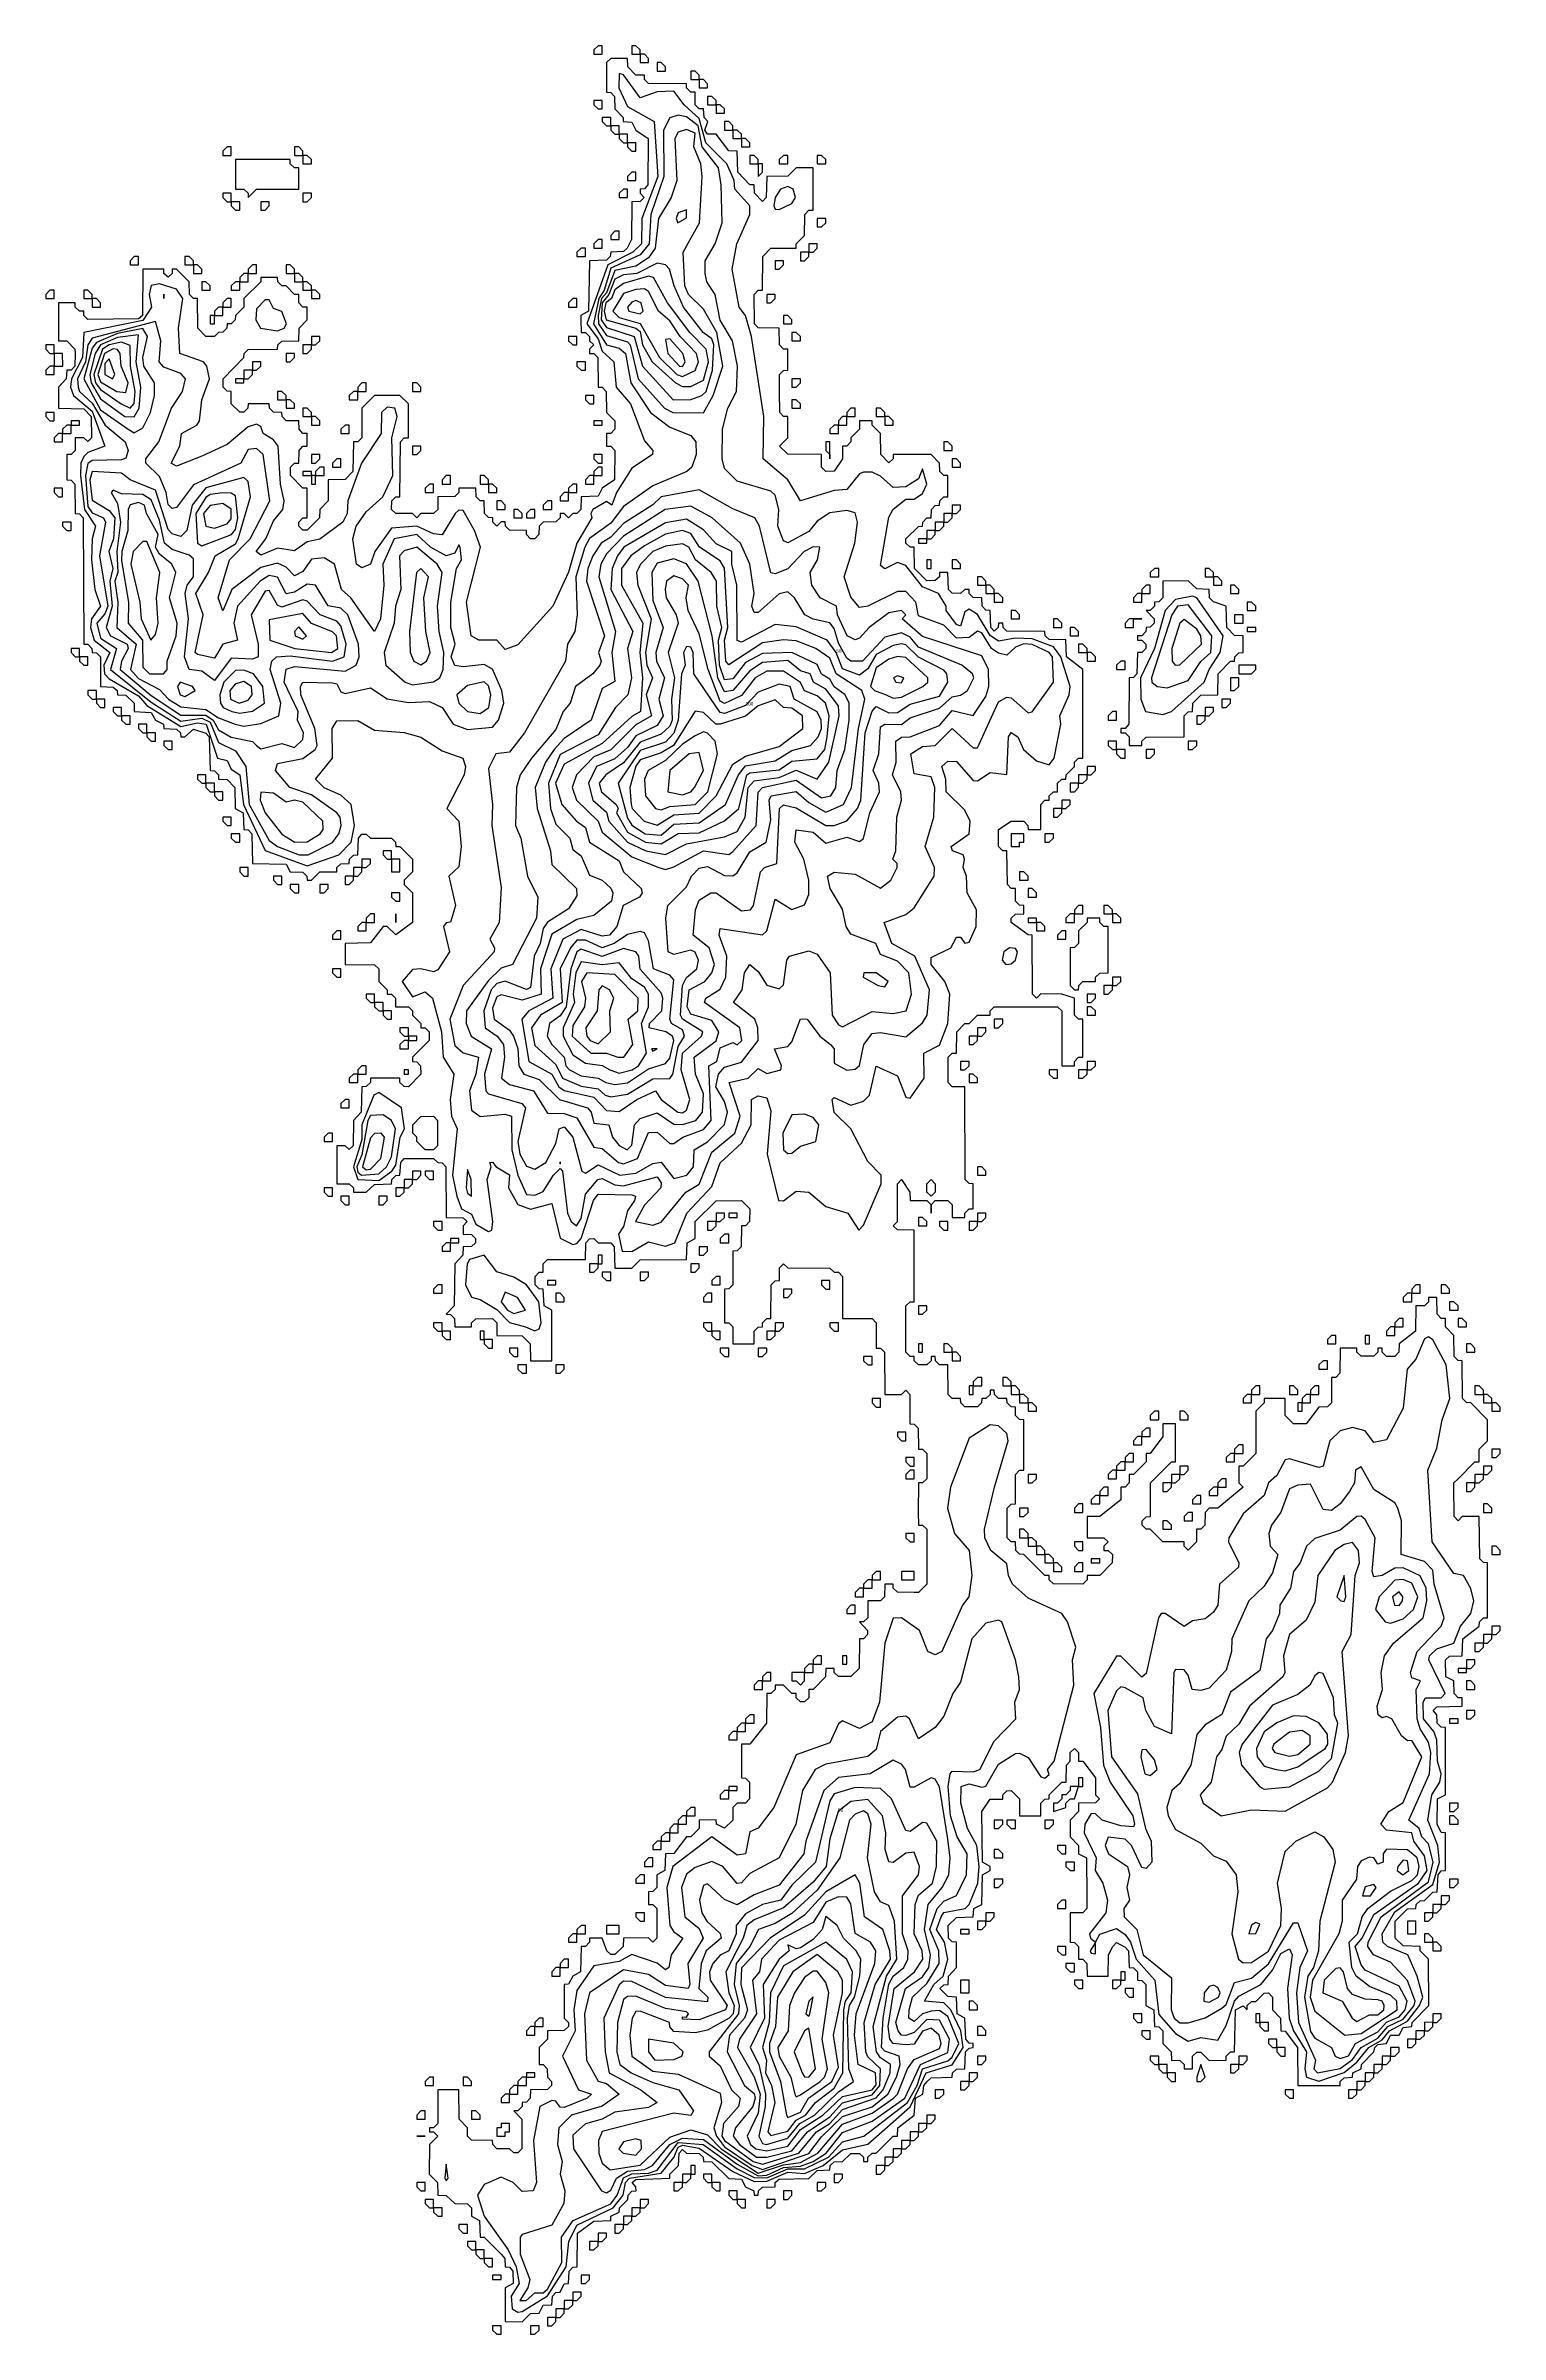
# Model space of a CAD drawing. Header units: metres. Extents: x 310028 to 360472, y 4137098 to 4159193.
# Drawn here: x 340568 to 345742, y 4137128 to 4145272 of the extents above; entities that cross this region are included whole.
import ezdxf

# ---------------------------------------------------------------- set-up
doc = ezdxf.new("R2010")
doc.units = ezdxf.units.M
for name, color, linetype in [('COAST', 5, 'Continuous'), ('CONTOUR', 254, 'Continuous'), ('CONTOUR_INDEX', 33, 'Continuous'), ('CONTOUR_LABELS', 7, 'Continuous')]:
    doc.layers.add(name, color=color, linetype=linetype)

msp = doc.modelspace()

# ---------------------------------------------------------------- linework, layer by layer
at = {"layer": 'COAST'}
for points in [[(342517.5, 4145242.5), (342547.5, 4145242.5), (342547.5, 4145272.5), (342532.5, 4145272.5), (342517.5, 4145257.5), (342517.5, 4145242.5)], [(342652.5, 4145242.5), (342682.5, 4145242.5), (342682.5, 4145257.5), (342667.5, 4145272.5), (342652.5, 4145272.5), (342652.5, 4145242.5)], [(342682.5, 4145212.5), (342712.5, 4145212.5), (342712.5, 4145227.5), (342697.5, 4145242.5), (342682.5, 4145242.5), (342682.5, 4145212.5)], [(342202.3, 4137172.5), (342262.5, 4137171.9), (342292.5, 4137201.5), (342322.5, 4137202.2), (342337.5, 4137230.7), (342367.5, 4137232.4), (342370, 4137262.5), (342382.5, 4137276.4), (342397.5, 4137277.5), (342412.5, 4137306.6), (342427.7, 4137307.5), (342430, 4137352.5), (342442.5, 4137366.1), (342457.8, 4137367.5), (342459.6, 4137487.5), (342517.5, 4137530.3), (342577.5, 4137532.5), (342578, 4137547.5), (342607.6, 4137562.5), (342608.7, 4137577.5), (342638.5, 4137607.5), (342640, 4137622.5), (342652.5, 4137636.2), (342667.8, 4137637.5), (342667.5, 4137652.5), (342654, 4137667.5), (342667.5, 4137678.6), (342787.5, 4137682.4), (342788.2, 4137697.5), (342818.2, 4137727.5), (342820.7, 4137772.5), (342832.5, 4137785.2), (342847.5, 4137772), (342892.5, 4137770.3), (342906.4, 4137757.5), (342907.5, 4137742.3), (342937.5, 4137741.6), (342997.5, 4137681.9), (343042.5, 4137679.1), (343057.5, 4137651.9), (343087, 4137637.5), (343087.5, 4137622.4), (343102.5, 4137622.5), (343102.9, 4137637.5), (343117.5, 4137650.4), (343162.5, 4137652.4), (343163.3, 4137667.5), (343177.5, 4137679.4), (343282.5, 4137681.4), (343312.5, 4137709.9), (343357.5, 4137712.4), (343358.2, 4137727.5), (343372.5, 4137740.7), (343402.5, 4137742.3), (343432.5, 4137770.2), (343462.5, 4137770.9), (343477.2, 4137757.5), (343477.5, 4137742.5), (343492.5, 4137742.4), (343492.9, 4137757.5), (343507.5, 4137771.6), (343522.5, 4137772.4), (343582.5, 4137832.1), (343597.5, 4137832.5), (343599.3, 4137862.5), (343657.7, 4137907.5), (343662.1, 4137967.5), (343688.3, 4137982.5), (343691.3, 4138012.5), (343703.4, 4138027.5), (343717.5, 4138040.5), (343792.5, 4138042.4), (343793.1, 4138057.5), (343807.5, 4138071), (343837.6, 4138072.5), (343840, 4138132.5), (343852.5, 4138146.2), (343867.8, 4138147.5), (343867.7, 4138162.5), (343852.5, 4138163.6), (343841, 4138177.5), (343837.9, 4138252.5), (343810.5, 4138267.5), (343807.6, 4138327.5), (343777.5, 4138329), (343748.3, 4138357.5), (343762.5, 4138371.6), (343777.7, 4138372.5), (343779.7, 4138402.5), (343807.8, 4138432.5), (343807.8, 4138522.5), (343792.5, 4138523.7), (343779.8, 4138537.5), (343778.6, 4138582.5), (343807.5, 4138610.6), (343867.7, 4138612.5), (343869.6, 4138642.5), (343897.8, 4138657.5), (343900.5, 4138762.5), (343928.1, 4138777.5), (343928.1, 4138792.5), (343900.5, 4138807.5), (343898.3, 4138987.5), (343927.5, 4139031.4), (343972.5, 4139032.4), (343972.8, 4139047.5), (343987.5, 4139062.1), (344002.5, 4139062.4), (344031.9, 4139032.5), (344032.5, 4138972.5), (344107.5, 4138972.5), (344108, 4139017.5), (344122.5, 4139032), (344137.5, 4139032.5), (344138, 4139047.5), (344182.5, 4139092.2), (344197.6, 4139092.5), (344199, 4139152.5), (344212.7, 4139167.5), (344212.8, 4139197.5), (344227.5, 4139212.4), (344242.4, 4139197.5), (344242.5, 4139167.5), (344257.5, 4139167.1), (344302.1, 4139107.5), (344302.4, 4139047.5), (344317.2, 4139032.5), (344302.5, 4139018.7), (344242.5, 4139017.6), (344241.6, 4138987.5), (344212.4, 4138957.5), (344212.2, 4138897.5), (344241.8, 4138867.5), (344242.2, 4138837.5), (344271, 4138822.5), (344272.1, 4138687.5), (344272.1, 4138642.5), (344257.5, 4138627.7), (344212.4, 4138627.5), (344212.5, 4138522.5), (344227.5, 4138522.3), (344241.9, 4138507.5), (344242.4, 4138462.5), (344257.5, 4138461.9), (344272, 4138447.5), (344272.5, 4138402.5), (344347.5, 4138402.5), (344348.7, 4138477.5), (344363.6, 4138507.5), (344377.5, 4138521.5), (344407.5, 4138505.6), (344419.7, 4138492.5), (344422.4, 4138432.5), (344437.5, 4138431.9), (344452, 4138417.5), (344452.4, 4138387.5), (344467.5, 4138386.8), (344481.2, 4138372.5), (344482, 4138297.5), (344509.5, 4138282.5), (344512.4, 4138222.5), (344527.5, 4138222), (344541.7, 4138207.5), (344542.4, 4138162.5), (344572, 4138132.5), (344572.5, 4138102.5), (344602.5, 4138102), (344617.4, 4138087.5), (344617.5, 4138072.5), (344647.5, 4138072.5), (344647.8, 4138117.5), (344662.5, 4138131.9), (344677.5, 4138132), (344707.5, 4138102.3), (344767.5, 4138102.5), (344767.7, 4138117.5), (344782.5, 4138132.3), (344797.5, 4138132.5), (344800.6, 4138282.5), (344827.5, 4138296.4), (344842.5, 4138282.5), (344842.7, 4138297.5), (344857.5, 4138311.4), (344872.5, 4138312.1), (344902.5, 4138341.8), (344917.5, 4138342.3), (344932.4, 4138327.5), (344932.5, 4138282.5), (344961.1, 4138252.5), (344962.2, 4138207.5), (344977.5, 4138206.2), (345021.5, 4138147.5), (345022.5, 4138012.3), (345172.5, 4138012.4), (345173.2, 4138027.5), (345187.5, 4138040.1), (345217.5, 4138042.5), (345218.1, 4138057.5), (345247.5, 4138072.5), (345248.6, 4138087.5), (345292.9, 4138132.5), (345295.8, 4138147.5), (345307.5, 4138158.2), (345337.5, 4138162.3), (345352.5, 4138191.7), (345382.5, 4138192), (345397.5, 4138219), (345427.5, 4138222.4), (345428.7, 4138237.5), (345488.2, 4138297.5), (345487.9, 4138462.5), (345458.2, 4138492.5), (345457.5, 4138507.7), (345397.5, 4138509.6), (345368.7, 4138537.5), (345368.8, 4138597.5), (345412.5, 4138641.3), (345442.5, 4138642.3), (345443.7, 4138657.5), (345457.5, 4138670.3), (345472.5, 4138671.7), (345502.5, 4138701.4), (345517.7, 4138702.5), (345521.3, 4138762.5), (345532.5, 4138776.8), (345547.6, 4138777.5), (345547.8, 4138912.5), (345532.5, 4138913.7), (345518.6, 4138942.5), (345519.7, 4139032.5), (345547.9, 4139047.5), (345547.5, 4139287.5), (345532.5, 4139287.8), (345518.3, 4139302.5), (345517.5, 4139332.5), (345503.5, 4139347.5), (345517.5, 4139361), (345607.6, 4139362.5), (345607.6, 4139392.5), (345592.5, 4139393.1), (345579.1, 4139407.5), (345577.8, 4139452.5), (345549.5, 4139467.5), (345548.2, 4139527.5), (345562.5, 4139540.9), (345607.7, 4139542.5), (345609.5, 4139602.5), (345667.7, 4139647.5), (345668.3, 4139662.5), (345682.5, 4139676.9), (345697.6, 4139677.5), (345697.8, 4139872.5), (345682.5, 4139873.8), (345669.4, 4139887.5), (345667.6, 4140037.5), (345607.5, 4140037.6), (345592.5, 4140023.1), (345578.2, 4140037.5), (345577.9, 4140142.5), (345577.9, 4140157.5), (345592.5, 4140172.4), (345652.5, 4140232.3), (345667.5, 4140232.5), (345668.1, 4140277.5), (345697.7, 4140307.5), (345697.6, 4140382.5), (345637.5, 4140442.7), (345622.5, 4140443.5), (345608.8, 4140457.5), (345607.5, 4140592.5), (345592.5, 4140592.7), (345578.9, 4140607.5), (345577.8, 4140682.5), (345548, 4140712.5), (345547.6, 4140742.5), (345532.5, 4140742.8), (345518.3, 4140757.5), (345517.5, 4140817.5), (345487.5, 4140817.5), (345487.4, 4140802.5), (345472.5, 4140788.1), (345442.4, 4140787.5), (345441, 4140697.5), (345382.4, 4140652.5), (345382.3, 4140622.5), (345367.5, 4140607.7), (345337.5, 4140607.9), (345322.8, 4140622.5), (345322.5, 4140637.6), (345307.5, 4140637.6), (345307.2, 4140622.5), (345292.5, 4140608.1), (345247.5, 4140608.1), (345232.9, 4140622.5), (345232.5, 4140637.6), (345172.5, 4140637.5), (345172.2, 4140547.5), (345157.5, 4140532.5), (345142.5, 4140532.5), (345141.6, 4140442.5), (345127.5, 4140428.2), (345097.5, 4140427.6), (345052.5, 4140367.8), (345007.5, 4140367.8), (344977.9, 4140397.5), (344977.5, 4140457.5), (344902.4, 4140457.5), (344902.3, 4140442.5), (344872.4, 4140412.5), (344872.4, 4140262.5), (344827.5, 4140217.5), (344812.5, 4140217.5), (344812.4, 4140157.5), (344827.5, 4140142.5), (344737.5, 4140067.7), (344707.5, 4140067.5), (344692.5, 4140052.5), (344691.6, 4140007.5), (344677.5, 4139992.9), (344662.4, 4139992.5), (344662.1, 4139947.5), (344632.5, 4139917.9), (344617.7, 4139932.5), (344617.5, 4139947.5), (344542.5, 4139947.7), (344497.5, 4139992.6), (344482.5, 4139992.9), (344468.1, 4140007.5), (344468, 4140022.5), (344482.5, 4140037.2), (344497.6, 4140037.5), (344497.9, 4140157.5), (344572.5, 4140232.4), (344587.5, 4140232.5), (344587.5, 4140367.5), (344542.5, 4140367.5), (344542, 4140322.5), (344497.5, 4140262.7), (344482.5, 4140262.5), (344482.2, 4140232.5), (344437.5, 4140187.6), (344422.5, 4140187.5), (344422, 4140157.5), (344407.5, 4140142.8), (344392.4, 4140142.5), (344392.3, 4140097.5), (344317.5, 4140037.7), (344272.5, 4140037.5), (344272.5, 4139962.5), (344332.5, 4139962.4), (344347.4, 4139947.5), (344332.5, 4139932.5), (344332.5, 4139917.5), (344347.5, 4139917.5), (344362.5, 4139902.5), (344362.3, 4139872.5), (344317.5, 4139827.6), (344272.5, 4139827.5), (344272.4, 4139812.5), (344257.5, 4139797.6), (344152.5, 4139797.8), (344138, 4139812.5), (344137.6, 4139827.5), (344122.5, 4139828), (344047.5, 4139902.6), (344032.5, 4139903.6), (344019.1, 4139917.5), (344017.5, 4139947.5), (344002.5, 4139948), (343988.3, 4139962.5), (343988.5, 4140067.5), (344002.5, 4140082.2), (344017.5, 4140082.5), (344018.2, 4140187.5), (344032.5, 4140202.3), (344047.5, 4140202.5), (344047.6, 4140382.5), (344032.5, 4140383), (344018.4, 4140397.5), (344017.5, 4140427.5), (344002.5, 4140427.7), (343987.7, 4140442.5), (343987.5, 4140457.5), (343957.5, 4140458.3), (343942.8, 4140472.5), (343942.5, 4140487.6), (343927.5, 4140487.6), (343927.2, 4140472.5), (343912.5, 4140458), (343897.5, 4140457.6), (343896.9, 4140442.5), (343882.5, 4140428.5), (343837.5, 4140428.4), (343823.1, 4140442.5), (343822.5, 4140457.6), (343792.5, 4140457.8), (343777.9, 4140472.5), (343777.5, 4140577.5), (343747.5, 4140578), (343732.8, 4140592.5), (343732.5, 4140607.6), (343717.5, 4140607.6), (343717.2, 4140592.5), (343702.5, 4140578), (343672.5, 4140577.6), (343657.7, 4140592.5), (343657.5, 4140607.5), (343642.5, 4140607.7), (343627.8, 4140622.5), (343628, 4140787.5), (343642.5, 4140802.2), (343657.6, 4140802.5), (343657.5, 4141057.5), (343597.5, 4141058.2), (343582.8, 4141072.5), (343597.5, 4141087.5), (343598.4, 4141222.5), (343612.5, 4141237.4), (343642.4, 4141192.5), (343642.5, 4141162.5), (343702.5, 4141162.5), (343717.5, 4141147.5), (343717.5, 4141117.5), (343717.5, 4141147.5), (343732.5, 4141162.5), (343777.5, 4141162.2), (343792.2, 4141147.5), (343792.5, 4141102.4), (343837.5, 4141102.4), (343837.8, 4141117.5), (343852.5, 4141132.4), (343867.5, 4141132.5), (343867.6, 4141222.5), (343852.5, 4141223.1), (343838.5, 4141237.5), (343837.5, 4141567.5), (343792.5, 4141567.5), (343778.1, 4141582.5), (343778.7, 4141672.5), (343792.5, 4141686.9), (343807.6, 4141687.5), (343808.7, 4141762.5), (343837.5, 4141792.1), (343852.5, 4141792.5), (343882.5, 4141822.3), (343927.5, 4141822.5), (343927.7, 4141837.5), (343942.5, 4141852.3), (344167.5, 4141852.5), (344182.4, 4141837.5), (344182.5, 4141642.5), (344227.5, 4141642.5), (344227.6, 4141657.5), (344242.5, 4141672.5), (344257.5, 4141672.5), (344257.5, 4141807.5), (344242.5, 4141807.6), (344227.5, 4141822.5), (344227.5, 4141882.5), (344182.5, 4141897.5), (344107.5, 4141897.6), (344092.5, 4141882.8), (344077.8, 4141897.5), (344077.6, 4142107.5), (344062.5, 4142107.8), (344002.8, 4142152.5), (344002.8, 4142167.5), (344017.5, 4142182.1), (344047.5, 4142182.5), (344047.7, 4142212.5), (344032.5, 4142213.2), (344018.4, 4142227.5), (344017.8, 4142272.5), (344002.5, 4142273.6), (343989.1, 4142287.5), (343987.5, 4142407.5), (343972.5, 4142407.7), (343957.5, 4142422.5), (343957.6, 4142482.5), (344002.5, 4142512.5), (344047.5, 4142512.4), (344062.3, 4142497.5), (344062.5, 4142482.5), (344107.6, 4142482.5), (344108.3, 4142572.5), (344122.5, 4142587.1), (344137.6, 4142587.5), (344137.7, 4142602.5), (344152.5, 4142617.3), (344167.5, 4142617.5), (344167.5, 4142647.5), (344182.5, 4142662), (344197.5, 4142662.4), (344198, 4142677.5), (344227.7, 4142707.5), (344228, 4142722.5), (344242.5, 4142737.3), (344257.6, 4142737.5), (344257.7, 4143052.5), (344199.7, 4143097.5), (344197.5, 4143157.6), (344137.5, 4143159.9), (344123.4, 4143172.5), (344122.5, 4143187.7), (343987.5, 4143189.3), (343973.5, 4143202.5), (343972.5, 4143217.7), (343957.5, 4143217.6), (343956.5, 4143202.5), (343942.5, 4143189.3), (343930, 4143202.5), (343927.7, 4143262.5), (343912.5, 4143263.3), (343898.7, 4143277.5), (343897.5, 4143307.5), (343867.5, 4143308.4), (343852.8, 4143322.5), (343852.5, 4143337.5), (343837.5, 4143337.5), (343822.5, 4143322.5), (343792.5, 4143324), (343779.3, 4143337.5), (343777.5, 4143397.5), (343747.5, 4143397.6), (343747, 4143382.5), (343732.5, 4143368.8), (343702.5, 4143368.4), (343658.8, 4143412.5), (343657.5, 4143487.5), (343642.5, 4143487.7), (343627.6, 4143502.5), (343627.8, 4143517.5), (343672.5, 4143561.9), (343687.5, 4143562.5), (343687.9, 4143577.5), (343702.5, 4143591.8), (343717.6, 4143592.5), (343719.2, 4143622.5), (343732.5, 4143636.6), (343747.7, 4143637.5), (343748.1, 4143652.5), (343762.5, 4143667.3), (343777.5, 4143667.5), (343777.6, 4143742.5), (343762.5, 4143742.9), (343748.4, 4143757.5), (343747.6, 4143787.5), (343717.5, 4143817.8), (343582.5, 4143817.5), (343582.4, 4143802.5), (343567.5, 4143787.8), (343538.5, 4143817.5), (343537.6, 4143892.5), (343507.6, 4143922.5), (343507.5, 4143937.5), (343462.5, 4143937.5), (343462.2, 4143907.5), (343432.2, 4143877.5), (343431.6, 4143862.5), (343417.5, 4143847.7), (343402.5, 4143847.5), (343402.4, 4143802.5), (343372.5, 4143758.3), (343342.5, 4143757.8), (343327.9, 4143772.5), (343327.5, 4143817.5), (343207.5, 4143818.7), (343178.7, 4143847.5), (343207.9, 4143877.5), (343207.7, 4143952.5), (343192.5, 4143953.3), (343179, 4143967.5), (343178.3, 4144042.5), (343178.6, 4144102.5), (343192.5, 4144117.3), (343207.5, 4144117.5), (343207.5, 4144192.5), (343192.5, 4144192.7), (343178.1, 4144207.5), (343177.5, 4144267.5), (343102.5, 4144268), (343089.1, 4144282.5), (343088.5, 4144387.5), (343102.5, 4144402.3), (343117.5, 4144402.5), (343118.6, 4144522.5), (343147.5, 4144552.2), (343237.5, 4144552.5), (343237.6, 4144567.5), (343267.6, 4144597.5), (343268.6, 4144672.5), (343282.5, 4144686.8), (343297.7, 4144687.5), (343297.6, 4144837.5), (343237.5, 4144837.9), (343207.5, 4144808.6), (343132.5, 4144807.5), (343131.1, 4144732.5), (343117.5, 4144718.4), (343088.8, 4144747.5), (343087.5, 4144777.5), (343072.5, 4144777.8), (343029.3, 4144822.5), (343027.5, 4144897.5), (342997.5, 4144898.4), (342952.5, 4144957.6), (342922.5, 4144958), (342912.1, 4144972.5), (342922.6, 4145002.5), (342909.7, 4145017.5), (342907.6, 4145047.5), (342892.5, 4145048), (342878.2, 4145062.5), (342877.5, 4145107.5), (342862.5, 4145107.6), (342847.6, 4145122.5), (342847.5, 4145137.5), (342712.5, 4145138.1), (342698, 4145152.5), (342697.5, 4145167.6), (342667.5, 4145168.3), (342638.8, 4145197.5), (342637.5, 4145227.6), (342577.5, 4145227.5), (342562.5, 4145212.5), (342562.2, 4145107.5), (342577.5, 4145106.3), (342590.8, 4145092.5), (342592.2, 4145047.5), (342622, 4145017.5), (342622.4, 4145002.5), (342652.5, 4145001), (342667.5, 4144972.3), (342711.2, 4144942.5), (342710.1, 4144777.5), (342697.5, 4144763.1), (342682.4, 4144762.5), (342682.4, 4144747.5), (342696.4, 4144732.5), (342682.5, 4144718.7), (342652.4, 4144717.5), (342652, 4144582.5), (342635.8, 4144552.5), (342622.5, 4144540), (342577.5, 4144537.8), (342576.2, 4144522.5), (342562.5, 4144509.6), (342502.4, 4144507.5), (342499, 4144327.5), (342471.7, 4144312.5), (342471.1, 4144297.5), (342472.3, 4144252.5), (342487.5, 4144251.6), (342502, 4144237.5), (342502.3, 4144222.5), (342517.2, 4144207.5), (342502.5, 4144192.5), (342502.5, 4144177.5), (342517.5, 4144177.3), (342531.2, 4144162.5), (342532.4, 4144057.5), (342547.5, 4144056.9), (342561, 4144042.5), (342562.2, 4143967.5), (342592, 4143937.5), (342591.9, 4143907.5), (342577.5, 4143892.8), (342562.4, 4143892.5), (342562.5, 4143847.5), (342577.5, 4143847.4), (342592.2, 4143832.5), (342590.8, 4143727.5), (342547.5, 4143697.6), (342532.5, 4143669.3), (342472.5, 4143667.5), (342471, 4143622.5), (342457.5, 4143608.3), (342442.5, 4143607.7), (342427.5, 4143592.7), (342412.5, 4143607.5), (342397.5, 4143607.5), (342397.4, 4143592.5), (342382.5, 4143577.8), (342337.5, 4143577.5), (342322.5, 4143562.5), (342322.2, 4143532.5), (342307.5, 4143518), (342292.5, 4143518.1), (342277.8, 4143532.5), (342277.5, 4143547.6), (342217.5, 4143548.5), (342202.9, 4143562.5), (342202.5, 4143577.6), (342187.5, 4143577.6), (342172.5, 4143562.7), (342157.7, 4143577.5), (342157.6, 4143592.5), (342142.5, 4143593), (342128.3, 4143607.5), (342127.5, 4143652.5), (342112.5, 4143652.7), (342098.3, 4143667.5), (342097.5, 4143697.6), (342037.5, 4143697.5), (342037.3, 4143682.5), (342022.5, 4143668.4), (341962.5, 4143667.5), (341962.3, 4143622.5), (341947.5, 4143607.7), (341902.5, 4143607.5), (341887.5, 4143592.7), (341872.5, 4143607.7), (341812.5, 4143607.9), (341798, 4143622.5), (341799.1, 4143652.5), (341812.5, 4143666.8), (341827.7, 4143667.5), (341829.4, 4143862.5), (341842.5, 4143877.2), (341857.5, 4143877.5), (341857.6, 4143997.5), (341827.5, 4144027.7), (341737.5, 4144027.6), (341692.4, 4143982.5), (341691.7, 4143877.5), (341677.5, 4143862.8), (341662.4, 4143862.5), (341660.2, 4143757.5), (341632.5, 4143728.7), (341572.5, 4143727.5), (341571.9, 4143652.5), (341542.2, 4143622.5), (341542, 4143592.5), (341497.5, 4143548.5), (341482.5, 4143548.4), (341467.6, 4143562.5), (341467.8, 4143577.5), (341482.5, 4143592.4), (341497.5, 4143592.5), (341497.5, 4143697.5), (341482.5, 4143697.7), (341438.1, 4143742.5), (341438.7, 4143772.5), (341452.5, 4143786.7), (341467.7, 4143787.5), (341468.5, 4143832.5), (341482.5, 4143847), (341497.6, 4143847.5), (341497.6, 4143892.5), (341482.5, 4143893), (341468.6, 4143907.5), (341467.5, 4143937.6), (341422.5, 4143937.7), (341408, 4143952.5), (341407.6, 4143967.5), (341377.5, 4143968.7), (341363.3, 4143982.5), (341362.5, 4143997.7), (341287.5, 4143997.6), (341286.9, 4143982.5), (341272.5, 4143968.5), (341257.5, 4143968.1), (341227.7, 4143997.5), (341227.6, 4144042.5), (341212.5, 4144043), (341198.2, 4144057.5), (341198.1, 4144087.5), (341272.6, 4144162.5), (341273.4, 4144177.5), (341287.5, 4144191.4), (341392.5, 4144192.2), (341393.6, 4144207.5), (341407.5, 4144220.7), (341467.6, 4144222.5), (341469, 4144267.5), (341497.6, 4144297.5), (341497.5, 4144342.5), (341482.5, 4144342.7), (341468, 4144357.5), (341467.5, 4144387.5), (341452.5, 4144387.6), (341422.5, 4144417.6), (341407.5, 4144418), (341392.8, 4144432.5), (341392.5, 4144447.5), (341332.5, 4144447.5), (341332.4, 4144432.5), (341272.3, 4144372.5), (341272.1, 4144342.5), (341242.3, 4144312.5), (341241.9, 4144297.5), (341227.5, 4144282.9), (341212.4, 4144282.5), (341212.2, 4144267.5), (341197.5, 4144252.7), (341182.5, 4144252.5), (341167.5, 4144237.5), (341137.5, 4144237.9), (341108.3, 4144267.5), (341107.5, 4144372.5), (341092.5, 4144372.9), (341079.1, 4144387.5), (341077.6, 4144432.5), (341032.5, 4144477.6), (341017.5, 4144477.6), (341017, 4144462.5), (341002.5, 4144448.9), (340987.9, 4144462.5), (340987.5, 4144477.6), (340912.4, 4144477.5), (340911.5, 4144312.5), (340897.5, 4144300.3), (340717.5, 4144298.8), (340703.2, 4144312.5), (340702.5, 4144327.7), (340687.5, 4144327.9), (340672.6, 4144342.5), (340672.5, 4144357.5), (340612.5, 4144357.5), (340612.4, 4144222.5), (340642.5, 4144221.8), (340671.4, 4144192.5), (340671.7, 4144177.5), (340670.8, 4144132.5), (340657.5, 4144118.1), (340642.5, 4144117.5), (340640.3, 4144087.5), (340612.4, 4144057.5), (340612.5, 4143982.5), (340702.5, 4143980), (340729.1, 4143952.5), (340730.7, 4143877.5), (340717.5, 4143863.7), (340702.5, 4143877.6), (340672.5, 4143877.5), (340671.6, 4143832.5), (340657.5, 4143817.8), (340642.4, 4143817.5), (340642.3, 4143727.5), (340657.5, 4143726.7), (340670.9, 4143712.5), (340672.2, 4143607.5), (340687.5, 4143606.2), (340700.1, 4143592.5), (340702.5, 4143142.5), (340717.5, 4143142.3), (340731.8, 4143127.5), (340732.4, 4143112.5), (340747.5, 4143111.7), (340762.2, 4143097.5), (340762.3, 4142992.5), (340807.5, 4142990.1), (340821.6, 4142977.5), (340822.5, 4142962.4), (340852.5, 4142960.8), (340881.4, 4142932.5), (340882.5, 4142902.5), (340942.5, 4142899.6), (340957.5, 4142872.2), (340986.2, 4142857.5), (340987.5, 4142842.2), (341032.5, 4142840.2), (341046.6, 4142827.5), (341047.5, 4142812.3), (341062.5, 4142812.3), (341092.5, 4142840.3), (341137.5, 4142825.7), (341148.6, 4142812.5), (341152.4, 4142692.5), (341167.5, 4142692.2), (341181.9, 4142677.5), (341182.5, 4142662.4), (341212.5, 4142661), (341240.7, 4142632.5), (341241.9, 4142557.5), (341269.3, 4142542.5), (341272.5, 4142482.5), (341287.5, 4142482.2), (341301, 4142467.5), (341302.5, 4142362.5), (341422.5, 4142360), (341437.5, 4142332.1), (341482.5, 4142330.8), (341496.3, 4142317.5), (341497.5, 4142302.2), (341512.5, 4142302.2), (341542.5, 4142332), (341602.5, 4142332.2), (341603.6, 4142347.5), (341617.5, 4142360.8), (341647.5, 4142362.4), (341648, 4142377.5), (341662.5, 4142392.1), (341677.6, 4142392.5), (341680, 4142452.5), (341692.5, 4142466.2), (341707.5, 4142466.8), (341722.5, 4142452.4), (341797.5, 4142452.4), (341812.4, 4142437.5), (341812.5, 4142422.5), (341827.5, 4142422.4), (341872.4, 4142377.5), (341871.9, 4142332.5), (341842.2, 4142302.5), (341842.2, 4142287.5), (341871.8, 4142257.5), (341872.1, 4142152.5), (341812.5, 4142107.9), (341782.5, 4142137.7), (341767.5, 4142137.7), (341722.5, 4142079.3), (341632.5, 4142077.5), (341632.5, 4142002.5), (341737.5, 4142001.6), (341752.3, 4141987.5), (341752.4, 4141942.5), (341782, 4141912.5), (341782.4, 4141897.5), (341797.5, 4141896.9), (341811.4, 4141882.5), (341812.4, 4141852.5), (341857.5, 4141851.5), (341872, 4141837.5), (341872.3, 4141822.5), (341902.1, 4141792.5), (341902.4, 4141777.5), (341917.5, 4141776.9), (341931.4, 4141762.5), (341931.7, 4141732.5), (341872.3, 4141672.5), (341872.3, 4141657.5), (341887.5, 4141656.7), (341901.3, 4141642.5), (341901.8, 4141612.5), (341857.5, 4141567.7), (341842.5, 4141567.8), (341827.6, 4141582.5), (341827.5, 4141597.5), (341752.5, 4141598.1), (341722.5, 4141597.5), (341722.4, 4141582.5), (341707.5, 4141567.9), (341692.4, 4141567.5), (341689.9, 4141477.5), (341662.1, 4141447.5), (341661, 4141357.5), (341647.5, 4141343.7), (341632.5, 4141357.5), (341602.5, 4141357.5), (341602.5, 4141222.5), (341647.5, 4141222.3), (341662.3, 4141207.5), (341662.5, 4141192.5), (341707.5, 4141192.3), (341737.5, 4141219.5), (341797.5, 4141222.4), (341798.2, 4141237.5), (341812.5, 4141251.7), (341827.6, 4141252.5), (341830.4, 4141297.5), (341842.5, 4141311.8), (341947.5, 4141312.5), (341962.5, 4141297.4), (341977.5, 4141296.8), (341990.6, 4141282.5), (341992.4, 4141102.5), (342052.5, 4141100.7), (342066.6, 4141087.5), (342052.2, 4141072.5), (342052.4, 4141042.5), (342082.5, 4141041.7), (342096.9, 4141027.5), (342096.5, 4141012.5), (342082.5, 4140998.7), (342052.4, 4140997.5), (342051.2, 4140967.5), (342022.4, 4140937.5), (342020.5, 4140787.5), (341992.5, 4140757.5), (342007.5, 4140757.3), (342021.4, 4140742.5), (342022.5, 4140712.4), (342082.5, 4140712.5), (342082.6, 4140727.5), (342097.5, 4140741.9), (342157.5, 4140742.1), (342172, 4140727.5), (342172.5, 4140682.5), (342262.5, 4140681.1), (342291, 4140652.5), (342292.5, 4140592.5), (342367.5, 4140592.5), (342368.1, 4140772.5), (342340.4, 4140787.5), (342337.6, 4140847.5), (342322.5, 4140848), (342308.6, 4140862.5), (342308.2, 4140892.5), (342322.5, 4140907.4), (342337.5, 4140907.5), (342337.5, 4140937.5), (342352.5, 4140952.3), (342487.5, 4140952.4), (342489.6, 4141012.5), (342502.5, 4141026.4), (342517.5, 4141027.1), (342532.5, 4141012.5), (342577.5, 4141012.1), (342589.9, 4140997.5), (342592.5, 4140922.3), (342652.5, 4140922.1), (342682.5, 4140951.8), (342847.5, 4140952.5), (342849.2, 4141012.5), (342877.8, 4141027.5), (342878.2, 4141087.5), (342952.5, 4141161.9), (343042.5, 4141162.4), (343072.3, 4141132.5), (343071.9, 4141087.5), (343057.5, 4141072.7), (343042.5, 4141072.5), (343041.4, 4140997.5), (343027.5, 4140982.9), (343012.4, 4140982.5), (343011.6, 4140862.5), (342997.5, 4140848.1), (342982.4, 4140847.5), (342982.5, 4140727.5), (342997.5, 4140727.3), (343011.9, 4140712.5), (343012.5, 4140652.5), (343087.5, 4140652.5), (343087.8, 4140697.5), (343102.5, 4140712.3), (343117.5, 4140712.5), (343117.8, 4140727.5), (343132.5, 4140742.4), (343147.5, 4140742.5), (343148.7, 4140862.5), (343162.5, 4140876.8), (343177.7, 4140877.5), (343177.9, 4140922.5), (343192.5, 4140937.2), (343207.5, 4140922.4), (343357.5, 4140922.3), (343372.5, 4140907.5), (343387.5, 4140907.1), (343401.9, 4140892.5), (343402.5, 4140742.5), (343507.5, 4140742.4), (343522, 4140727.5), (343522.5, 4140637.5), (343537.5, 4140637.4), (343552.1, 4140622.5), (343552.5, 4140472.5), (343612.5, 4140472.5), (343627.5, 4140487.2), (343642, 4140472.5), (343642.4, 4140367.5), (343657.5, 4140367.1), (343672, 4140352.5), (343672.4, 4140277.5), (343687.5, 4140277.1), (343702, 4140262.5), (343702.2, 4140172.5), (343687.5, 4140157.6), (343672.5, 4140157.5), (343671.9, 4140052.5), (343672.4, 4140007.5), (343687.5, 4140007), (343701.9, 4139992.5), (343702.2, 4139797.5), (343672.5, 4139767.9), (343657.5, 4139767.8), (343597.5, 4139768.6), (343582.9, 4139782.5), (343582.5, 4139797.6), (343552.5, 4139797.5), (343551.6, 4139752.5), (343537.5, 4139738), (343492.5, 4139737.5), (343492, 4139677.5), (343477.5, 4139662.6), (343462.5, 4139662.5), (343491.7, 4139632.5), (343491.5, 4139617.5), (343477.5, 4139602.8), (343462.4, 4139602.5), (343462.1, 4139497.5), (343432.5, 4139467.9), (343387.5, 4139468.1), (343372.7, 4139482.5), (343372.5, 4139497.5), (343342.5, 4139497.5), (343342.3, 4139467.5), (343297.5, 4139422.6), (343282.5, 4139422.5), (343282.3, 4139392.5), (343267.5, 4139377.8), (343252.5, 4139377.8), (343237.6, 4139392.5), (343237.5, 4139407.5), (343222.5, 4139407.6), (343192.5, 4139437.6), (343162.5, 4139437.5), (343162.4, 4139422.5), (343147.5, 4139407.5), (343132.5, 4139407.5), (343132.2, 4139302.5), (343072.5, 4139228), (343042.5, 4139227.5), (343042.4, 4139107.5), (343057.5, 4139107), (343071.6, 4139092.5), (343071.3, 4139032.5), (343057.5, 4139018.1), (343027.5, 4139017.5), (343012.5, 4139002.5), (343011.8, 4138957.5), (342982.5, 4138928.3), (342953.8, 4138942.5), (342952.5, 4138957.8), (342892.5, 4138957.5), (342891.8, 4138927.5), (342877.2, 4138912.5), (342862.5, 4138898.3), (342847.5, 4138897.7), (342802.5, 4138839), (342772.4, 4138837.5), (342770.1, 4138777.5), (342742.1, 4138762.5), (342741.3, 4138717.5), (342727.5, 4138702.9), (342712.4, 4138702.5), (342712.5, 4138657.5), (342727.5, 4138657.4), (342742, 4138642.5), (342741.8, 4138537.5), (342727.5, 4138523), (342712.5, 4138537.8), (342622.5, 4138537.5), (342621.4, 4138507.5), (342592.5, 4138479.1), (342577.5, 4138479.2), (342563.7, 4138492.5), (342547.5, 4138537.5), (342502.5, 4138537.5), (342502.4, 4138522.5), (342487.5, 4138507.7), (342472.5, 4138507.5), (342470.3, 4138417.5), (342442.2, 4138402.5), (342427.5, 4138373.3), (342412.3, 4138372.5), (342412.3, 4138252.5), (342427.3, 4138237.5), (342427, 4138222.5), (342412.5, 4138208.4), (342352.5, 4138207.5), (342352.1, 4138177.5), (342322.5, 4138147.5), (342322.5, 4138087.5), (342337.5, 4138087.3), (342351.7, 4138072.5), (342352.3, 4138042.5), (342367.2, 4138027.5), (342367.3, 4138012.5), (342352.5, 4137998.5), (342292.5, 4137997.6), (342291.3, 4137967.5), (342277.5, 4137952.9), (342262.5, 4137952.5), (342262.2, 4137937.5), (342247.5, 4137922.6), (342232.5, 4137922.5), (342261.3, 4137892.5), (342261, 4137787.5), (342247.5, 4137772.9), (342232.5, 4137772.7), (342217.5, 4137787.6), (342172.5, 4137787.9), (342157.6, 4137802.5), (342157.5, 4137817.5), (342082.5, 4137817.8), (342067.7, 4137832.5), (342067.6, 4137862.5), (342037.9, 4137892.5), (342037.6, 4137997.5), (341962.5, 4137997.5), (341962.1, 4137877.5), (341947.5, 4137862.6), (341932.5, 4137862.5), (341932.5, 4137847.5), (341947.5, 4137847.4), (341962.1, 4137832.5), (341932.3, 4137802.5), (341931.9, 4137697.5), (341961, 4137667.5), (341962.5, 4137622.3), (341992.5, 4137621.4), (342022.5, 4137592.4), (342067.5, 4137591.8), (342082.1, 4137577.5), (342082.1, 4137547.5), (342110.3, 4137532.5), (342112.5, 4137472.5), (342127.5, 4137472.4), (342187.5, 4137412.3), (342201.3, 4137397.5), (342202.3, 4137367.5), (342217.5, 4137366.6), (342229.8, 4137352.5), (342230.1, 4137307.5), (342202.1, 4137292.5), (342202.3, 4137172.5)], [(342742.5, 4145182.5), (342772.5, 4145182.5), (342772.5, 4145197.5), (342757.5, 4145212.5), (342742.5, 4145212.5), (342742.5, 4145182.5)], [(342862.5, 4145152.5), (342892.5, 4145152.5), (342892.5, 4145167.5), (342877.5, 4145182.5), (342862.5, 4145182.5), (342862.5, 4145152.5)], [(342517.5, 4145062.5), (342532.5, 4145047.5), (342547.5, 4145047.5), (342547.5, 4145077.5), (342517.5, 4145077.5), (342517.5, 4145062.5)], [(342892.5, 4145122.5), (342922.5, 4145122.5), (342922.5, 4145137.5), (342907.5, 4145152.5), (342892.5, 4145152.5), (342892.5, 4145122.5)], [(342922.5, 4145062.5), (342952.5, 4145062.5), (342952.5, 4145077.5), (342937.5, 4145092.5), (342922.5, 4145092.5), (342922.5, 4145062.5)], [(342547.5, 4145002.5), (342562.5, 4144987.5), (342577.5, 4144987.5), (342577.5, 4145017.5), (342547.5, 4145017.5), (342547.5, 4145002.5)], [(342952.5, 4145032.5), (342982.5, 4145032.5), (342982.5, 4145047.5), (342967.5, 4145062.5), (342952.5, 4145062.5), (342952.5, 4145032.5)], [(342982.5, 4144972.5), (343012.5, 4144972.5), (343012.5, 4144987.5), (342997.5, 4145002.5), (342982.5, 4145002.5), (342982.5, 4144972.5)], [(341197.5, 4144882.5), (341227.5, 4144882.5), (341227.5, 4144912.5), (341212.5, 4144912.5), (341197.5, 4144897.5), (341197.5, 4144882.5)], [(341452.5, 4144882.5), (341482.5, 4144882.5), (341482.5, 4144897.5), (341467.5, 4144912.5), (341452.5, 4144912.5), (341452.5, 4144882.5)], [(342577.5, 4144972.5), (342592.5, 4144957.5), (342607.5, 4144957.5), (342607.5, 4144987.5), (342577.5, 4144987.5), (342577.5, 4144972.5)], [(342607.5, 4144942.5), (342622.5, 4144927.5), (342637.5, 4144927.5), (342637.5, 4144957.5), (342607.5, 4144957.5), (342607.5, 4144942.5)], [(342637.5, 4144912.5), (342652.5, 4144897.5), (342667.5, 4144897.5), (342667.5, 4144927.5), (342637.5, 4144927.5), (342637.5, 4144912.5)], [(343012.5, 4144942.5), (343042.5, 4144942.5), (343042.5, 4144957.5), (343027.5, 4144972.5), (343012.5, 4144972.5), (343012.5, 4144942.5)], [(343042.5, 4144912.5), (343072.5, 4144912.5), (343072.5, 4144927.5), (343057.5, 4144942.5), (343042.5, 4144942.5), (343042.5, 4144912.5)], [(341287.5, 4144732.5), (341317.5, 4144762), (341467.5, 4144762.5), (341467.5, 4144837.5), (341452.5, 4144837.5), (341437.6, 4144852.5), (341437.5, 4144867.5), (341242.5, 4144867.5), (341242.5, 4144762.5), (341272.5, 4144762.4), (341287.4, 4144747.5), (341287.5, 4144732.5)], [(341482.5, 4144852.5), (341512.5, 4144852.5), (341512.5, 4144867.5), (341497.5, 4144882.5), (341482.5, 4144882.5), (341482.5, 4144852.5)], [(343072.5, 4144852.5), (343102.5, 4144852.5), (343102.5, 4144867.5), (343087.5, 4144882.5), (343072.5, 4144882.5), (343072.5, 4144852.5)], [(343102.5, 4144807.5), (343117.5, 4144822.5), (343117.5, 4144852.5), (343102.5, 4144852.5), (343102.5, 4144807.5)], [(343177.5, 4144852.5), (343207.5, 4144852.5), (343207.5, 4144882.5), (343192.5, 4144882.5), (343177.5, 4144867.5), (343177.5, 4144852.5)], [(343312.5, 4144852.5), (343342.5, 4144852.5), (343342.5, 4144867.5), (343327.5, 4144882.5), (343312.5, 4144882.5), (343312.5, 4144852.5)], [(341197.5, 4144732.5), (341212.5, 4144717.5), (341227.5, 4144717.5), (341227.5, 4144747.5), (341197.5, 4144747.5), (341197.5, 4144732.5)], [(341482.5, 4144732.5), (341482.5, 4144717.5), (341497.5, 4144717.5), (341512.5, 4144732.5), (341512.5, 4144747.5), (341482.5, 4144747.5), (341482.5, 4144732.5)], [(342607.5, 4144732.5), (342637.5, 4144732.5), (342637.5, 4144762.5), (342622.5, 4144762.5), (342607.5, 4144747.5), (342607.5, 4144732.5)], [(342637.5, 4144792.5), (342667.5, 4144792.5), (342667.5, 4144822.5), (342652.5, 4144822.5), (342637.5, 4144807.5), (342637.5, 4144792.5)], [(341227.5, 4144702.5), (341242.5, 4144687.5), (341257.5, 4144687.5), (341257.5, 4144717.5), (341227.5, 4144717.5), (341227.5, 4144702.5)], [(341332.5, 4144702.5), (341332.5, 4144687.5), (341347.5, 4144687.5), (341362.5, 4144702.5), (341362.5, 4144717.5), (341332.5, 4144717.5), (341332.5, 4144702.5)], [(342577.5, 4144582.5), (342607.5, 4144582.5), (342607.5, 4144612.5), (342592.5, 4144612.5), (342577.5, 4144597.5), (342577.5, 4144582.5)], [(343312.5, 4144642.5), (343312.5, 4144627.5), (343327.5, 4144627.5), (343342.5, 4144642.5), (343342.5, 4144657.5), (343312.5, 4144657.5), (343312.5, 4144642.5)], [(340867.5, 4144492.5), (340897.5, 4144492.5), (340897.5, 4144522.5), (340882.5, 4144522.5), (340867.5, 4144507.5), (340867.5, 4144492.5)], [(341062.5, 4144492.5), (341092.5, 4144492.5), (341092.5, 4144507.5), (341077.5, 4144522.5), (341062.5, 4144522.5), (341062.5, 4144492.5)], [(342457.5, 4144522.5), (342487.5, 4144522.5), (342487.5, 4144552.5), (342472.5, 4144552.5), (342457.5, 4144537.5), (342457.5, 4144522.5)], [(342517.5, 4144552.5), (342547.5, 4144552.5), (342547.5, 4144582.5), (342532.5, 4144582.5), (342517.5, 4144567.5), (342517.5, 4144552.5)], [(343162.5, 4144492.5), (343162.5, 4144477.5), (343177.5, 4144477.5), (343192.5, 4144492.5), (343192.5, 4144507.5), (343162.5, 4144507.5), (343162.5, 4144492.5)], [(343252.5, 4144522.5), (343252.5, 4144507.5), (343267.5, 4144507.5), (343282.5, 4144522.5), (343282.5, 4144537.5), (343252.5, 4144537.5), (343252.5, 4144522.5)], [(343282.5, 4144552.5), (343282.5, 4144537.5), (343297.5, 4144537.5), (343312.5, 4144552.5), (343312.5, 4144567.5), (343282.5, 4144567.5), (343282.5, 4144552.5)], [(341092.5, 4144462.5), (341122.5, 4144462.5), (341122.5, 4144477.5), (341107.5, 4144492.5), (341092.5, 4144492.5), (341092.5, 4144462.5)], [(341122.5, 4144402.5), (341152.5, 4144402.5), (341152.5, 4144417.5), (341137.5, 4144432.5), (341122.5, 4144432.5), (341122.5, 4144402.5)], [(341227.5, 4144402.5), (341257.5, 4144402.5), (341257.5, 4144432.5), (341242.5, 4144432.5), (341227.5, 4144417.5), (341227.5, 4144402.5)], [(341257.5, 4144432.5), (341287.5, 4144432.5), (341287.5, 4144462.5), (341272.5, 4144462.5), (341257.5, 4144447.5), (341257.5, 4144432.5)], [(341287.5, 4144462.5), (341317.5, 4144462.5), (341317.5, 4144492.5), (341302.5, 4144492.5), (341287.5, 4144477.5), (341287.5, 4144462.5)], [(341422.5, 4144462.5), (341452.5, 4144462.5), (341452.5, 4144477.5), (341437.5, 4144492.5), (341422.5, 4144492.5), (341422.5, 4144462.5)], [(341452.5, 4144432.5), (341482.5, 4144432.5), (341482.5, 4144447.5), (341467.5, 4144462.5), (341452.5, 4144462.5), (341452.5, 4144432.5)], [(341482.5, 4144402.5), (341512.5, 4144402.5), (341512.5, 4144417.5), (341497.5, 4144432.5), (341482.5, 4144432.5), (341482.5, 4144402.5)], [(340567.5, 4144372.5), (340597.5, 4144372.5), (340597.5, 4144402.5), (340582.5, 4144402.5), (340567.5, 4144387.5), (340567.5, 4144372.5)], [(340702.5, 4144372.5), (340732.5, 4144372.5), (340732.5, 4144387.5), (340717.5, 4144402.5), (340702.5, 4144402.5), (340702.5, 4144372.5)], [(340732.5, 4144342.5), (340762.5, 4144342.5), (340762.5, 4144357.5), (340747.5, 4144372.5), (340732.5, 4144372.5), (340732.5, 4144342.5)], [(341167.5, 4144312.5), (341197.5, 4144312.5), (341197.5, 4144342.5), (341182.5, 4144342.5), (341167.5, 4144327.5), (341167.5, 4144312.5)], [(341197.5, 4144342.5), (341227.5, 4144342.5), (341227.5, 4144372.5), (341212.5, 4144372.5), (341197.5, 4144357.5), (341197.5, 4144342.5)], [(341512.5, 4144372.5), (341542.5, 4144372.5), (341542.5, 4144387.5), (341527.5, 4144402.5), (341512.5, 4144402.5), (341512.5, 4144372.5)], [(342427.5, 4144342.5), (342457.5, 4144342.5), (342457.5, 4144372.5), (342442.5, 4144372.5), (342427.5, 4144357.5), (342427.5, 4144342.5)], [(343132.5, 4144372.5), (343132.5, 4144357.5), (343147.5, 4144357.5), (343162.5, 4144372.5), (343162.5, 4144387.5), (343132.5, 4144387.5), (343132.5, 4144372.5)], [(341152.5, 4144282.5), (341167.5, 4144282.5), (341167.5, 4144312.5), (341152.5, 4144312.5), (341152.5, 4144282.5)], [(343192.5, 4144282.5), (343222.5, 4144282.5), (343222.5, 4144297.5), (343207.5, 4144312.5), (343192.5, 4144312.5), (343192.5, 4144282.5)], [(340567.5, 4144192.5), (340582.5, 4144177.5), (340597.5, 4144177.5), (340597.5, 4144207.5), (340567.5, 4144207.5), (340567.5, 4144192.5)], [(340597.5, 4144132.5), (340627.6, 4144132.5), (340627.5, 4144177.5), (340597.5, 4144177.5), (340597.5, 4144132.5)], [(341422.5, 4144162.5), (341422.5, 4144147.5), (341437.5, 4144147.5), (341452.5, 4144162.5), (341452.5, 4144177.5), (341422.5, 4144177.5), (341422.5, 4144162.5)], [(341482.5, 4144192.5), (341482.5, 4144177.5), (341497.5, 4144177.5), (341512.5, 4144192.5), (341512.5, 4144207.5), (341482.5, 4144207.5), (341482.5, 4144192.5)], [(341512.5, 4144222.5), (341512.5, 4144207.5), (341527.5, 4144207.5), (341542.5, 4144222.5), (341542.5, 4144237.5), (341512.5, 4144237.5), (341512.5, 4144222.5)], [(342427.5, 4144222.5), (342442.5, 4144207.5), (342457.5, 4144207.5), (342457.6, 4144237.5), (342427.5, 4144237.5), (342427.5, 4144222.5)], [(343222.5, 4144222.5), (343252.5, 4144222.5), (343252.5, 4144237.5), (343237.5, 4144252.5), (343222.5, 4144252.5), (343222.5, 4144222.5)], [(340567.5, 4144102.5), (340597.5, 4144102.5), (340597.5, 4144132.5), (340582.5, 4144132.5), (340567.5, 4144117.5), (340567.5, 4144102.5)], [(341272.5, 4144102.5), (341272.5, 4144087.5), (341287.5, 4144087.5), (341302.5, 4144102.5), (341302.5, 4144117.5), (341272.5, 4144117.5), (341272.5, 4144102.5)], [(341302.5, 4144132.5), (341302.5, 4144117.5), (341317.5, 4144117.5), (341332.5, 4144132.5), (341332.5, 4144147.5), (341302.5, 4144147.5), (341302.5, 4144132.5)], [(342457.5, 4144132.5), (342472.5, 4144117.5), (342487.5, 4144117.5), (342487.5, 4144147.5), (342457.5, 4144147.5), (342457.5, 4144132.5)], [(341242.5, 4144072.5), (341272.5, 4144072.5), (341272.5, 4144087.5), (341242.5, 4144087.5), (341242.5, 4144072.5)], [(341392.5, 4144012.5), (341422.5, 4144012.5), (341422.5, 4144027.5), (341407.5, 4144042.5), (341392.5, 4144042.5), (341392.5, 4144012.5)], [(341647.5, 4144012.5), (341677.5, 4144012.5), (341677.5, 4144042.5), (341662.5, 4144042.5), (341647.5, 4144027.5), (341647.5, 4144012.5)], [(341677.5, 4144042.5), (341707.5, 4144042.5), (341707.5, 4144072.5), (341692.5, 4144072.5), (341677.5, 4144057.5), (341677.5, 4144042.5)], [(341872.5, 4144042.5), (341902.5, 4144042.5), (341902.5, 4144057.5), (341887.5, 4144072.5), (341872.5, 4144072.5), (341872.5, 4144042.5)], [(342487.5, 4144012.5), (342502.5, 4143997.5), (342517.5, 4143997.5), (342517.5, 4144027.5), (342487.5, 4144027.5), (342487.5, 4144012.5)], [(343222.5, 4144072.5), (343222.5, 4144057.5), (343237.5, 4144057.5), (343252.5, 4144072.5), (343252.5, 4144087.5), (343222.5, 4144087.5), (343222.5, 4144072.5)], [(340567.5, 4143952.5), (340582.5, 4143937.5), (340597.5, 4143937.5), (340597.5, 4143967.5), (340567.5, 4143967.5), (340567.5, 4143952.5)], [(340657.5, 4143922.5), (340687.5, 4143922.5), (340687.5, 4143937.5), (340657.5, 4143937.5), (340657.5, 4143922.5)], [(341422.5, 4143982.5), (341452.5, 4143982.5), (341452.5, 4143997.5), (341437.5, 4144012.5), (341422.5, 4144012.5), (341422.5, 4143982.5)], [(341482.5, 4143952.5), (341512.5, 4143952.5), (341512.5, 4143967.5), (341497.5, 4143982.5), (341482.5, 4143982.5), (341482.5, 4143952.5)], [(341512.5, 4143922.5), (341542.5, 4143922.5), (341542.5, 4143937.5), (341527.5, 4143952.5), (341512.5, 4143952.5), (341512.5, 4143922.5)], [(342517.5, 4143922.5), (342547.5, 4143922.5), (342547.5, 4143937.5), (342517.5, 4143937.5), (342517.5, 4143922.5)], [(343222.5, 4143982.5), (343252.5, 4143982.5), (343252.5, 4143997.5), (343237.5, 4144012.5), (343222.5, 4144012.5), (343222.5, 4143982.5)], [(343387.5, 4143922.5), (343417.5, 4143922.5), (343417.5, 4143952.5), (343402.5, 4143952.5), (343387.5, 4143937.5), (343387.5, 4143922.5)], [(343417.5, 4143952.5), (343447.5, 4143952.5), (343447.5, 4143982.5), (343432.5, 4143982.5), (343417.5, 4143967.5), (343417.5, 4143952.5)], [(343522.5, 4143952.5), (343552.5, 4143952.5), (343552.5, 4143967.5), (343537.5, 4143982.5), (343522.5, 4143982.5), (343522.5, 4143952.5)], [(343552.5, 4143922.5), (343582.5, 4143922.5), (343582.5, 4143937.5), (343567.5, 4143952.5), (343552.5, 4143952.5), (343552.5, 4143922.5)], [(340597.5, 4143862.5), (340627.5, 4143862.5), (340627.5, 4143892.5), (340612.5, 4143892.5), (340597.5, 4143877.5), (340597.5, 4143862.5)], [(340627.5, 4143892.5), (340657.5, 4143892.5), (340657.5, 4143922.5), (340642.5, 4143922.5), (340627.5, 4143907.5), (340627.5, 4143892.5)], [(341617.5, 4143892.5), (341647.5, 4143892.5), (341647.5, 4143922.5), (341632.5, 4143922.5), (341617.5, 4143907.5), (341617.5, 4143892.5)], [(343357.5, 4143802.5), (343357.5, 4143862.5), (343342.5, 4143862.5), (343342.5, 4143832.5), (343357.5, 4143817.5), (343357.5, 4143802.5)], [(343357.5, 4143892.5), (343387.5, 4143892.5), (343387.5, 4143922.5), (343372.5, 4143922.5), (343357.5, 4143907.5), (343357.5, 4143892.5)], [(343762.5, 4143832.5), (343792.5, 4143832.5), (343792.5, 4143847.5), (343777.5, 4143862.5), (343762.5, 4143862.5), (343762.5, 4143832.5)], [(341512.5, 4143802.5), (341512.5, 4143787.5), (341527.5, 4143787.5), (341542.5, 4143802.5), (341542.5, 4143817.5), (341512.5, 4143817.5), (341512.5, 4143802.5)], [(341527.5, 4143742.5), (341557.5, 4143742.5), (341557.5, 4143772.5), (341542.5, 4143772.5), (341527.5, 4143757.5), (341527.5, 4143742.5)], [(341587.5, 4143772.5), (341617.5, 4143772.5), (341617.5, 4143802.5), (341602.5, 4143802.5), (341587.5, 4143787.5), (341587.5, 4143772.5)], [(341872.5, 4143832.5), (341872.5, 4143817.5), (341887.5, 4143817.5), (341902.5, 4143832.5), (341902.5, 4143847.5), (341872.5, 4143847.5), (341872.5, 4143832.5)], [(342517.5, 4143802.5), (342532.5, 4143787.5), (342547.5, 4143787.5), (342547.5, 4143817.5), (342517.5, 4143817.5), (342517.5, 4143802.5)], [(342517.5, 4143742.5), (342547.5, 4143742.5), (342547.5, 4143772.5), (342532.5, 4143772.5), (342517.5, 4143757.5), (342517.5, 4143742.5)], [(343792.5, 4143772.5), (343822.5, 4143772.5), (343822.5, 4143787.5), (343807.5, 4143802.5), (343792.5, 4143802.5), (343792.5, 4143772.5)], [(340597.5, 4143682.5), (340612.5, 4143667.5), (340627.5, 4143667.5), (340627.5, 4143697.5), (340597.5, 4143697.5), (340597.5, 4143682.5)], [(341482.5, 4143742.5), (341512.5, 4143742.5), (341512.5, 4143757.5), (341482.5, 4143757.5), (341482.5, 4143742.5)], [(341512.5, 4143712.5), (341527.5, 4143712.5), (341527.5, 4143742.5), (341512.5, 4143742.5), (341512.5, 4143712.5)], [(341917.5, 4143682.5), (341947.5, 4143682.5), (341947.5, 4143712.5), (341932.5, 4143712.5), (341917.5, 4143697.5), (341917.5, 4143682.5)], [(341977.5, 4143712.5), (342007.5, 4143712.5), (342007.5, 4143742.5), (341992.5, 4143742.5), (341977.5, 4143727.5), (341977.5, 4143712.5)], [(342112.5, 4143712.5), (342142.5, 4143712.5), (342142.5, 4143727.5), (342127.5, 4143742.5), (342112.5, 4143742.5), (342112.5, 4143712.5)], [(342142.5, 4143682.5), (342172.5, 4143682.5), (342172.5, 4143697.5), (342157.5, 4143712.5), (342142.5, 4143712.5), (342142.5, 4143682.5)], [(342427.5, 4143682.5), (342457.5, 4143682.5), (342457.5, 4143712.5), (342442.5, 4143712.5), (342427.5, 4143697.5), (342427.5, 4143682.5)], [(342487.5, 4143712.5), (342517.5, 4143712.5), (342517.5, 4143742.5), (342502.5, 4143742.5), (342487.5, 4143727.5), (342487.5, 4143712.5)], [(342172.5, 4143622.5), (342202.5, 4143622.5), (342202.5, 4143637.5), (342187.5, 4143652.5), (342172.5, 4143652.5), (342172.5, 4143622.5)], [(342232.5, 4143592.5), (342262.5, 4143592.5), (342262.5, 4143607.5), (342247.5, 4143622.5), (342232.5, 4143622.5), (342232.5, 4143592.5)], [(342277.5, 4143592.5), (342307.5, 4143592.5), (342307.5, 4143622.5), (342292.5, 4143622.5), (342277.5, 4143607.5), (342277.5, 4143592.5)], [(342337.5, 4143622.5), (342367.5, 4143622.5), (342367.5, 4143652.5), (342352.5, 4143652.5), (342337.5, 4143637.5), (342337.5, 4143622.5)], [(342397.5, 4143652.5), (342427.5, 4143652.5), (342427.5, 4143682.5), (342412.5, 4143682.5), (342397.5, 4143667.5), (342397.5, 4143652.5)], [(343762.5, 4143592.5), (343762.5, 4143577.5), (343777.5, 4143577.5), (343792.5, 4143592.5), (343792.5, 4143607.5), (343762.5, 4143607.5), (343762.5, 4143592.5)], [(343792.5, 4143622.5), (343792.5, 4143607.5), (343807.5, 4143607.5), (343822.5, 4143622.5), (343822.5, 4143637.5), (343792.5, 4143637.5), (343792.5, 4143622.5)], [(340627.5, 4143562.5), (340642.5, 4143547.5), (340657.5, 4143547.5), (340657.5, 4143577.5), (340627.5, 4143577.5), (340627.5, 4143562.5)], [(343702.5, 4143532.5), (343702.5, 4143517.5), (343717.5, 4143517.5), (343732.5, 4143532.5), (343732.5, 4143547.5), (343702.5, 4143547.5), (343702.5, 4143532.5)], [(343732.5, 4143562.5), (343732.5, 4143547.5), (343747.5, 4143547.5), (343762.5, 4143562.5), (343762.5, 4143577.5), (343732.5, 4143577.5), (343732.5, 4143562.5)], [(343672.5, 4143502.5), (343702.5, 4143502.5), (343702.5, 4143517.5), (343672.5, 4143517.5), (343672.5, 4143502.5)], [(343702.5, 4143412.5), (343717.5, 4143412.5), (343717.5, 4143442.5), (343702.5, 4143442.5), (343702.5, 4143412.5)], [(343792.5, 4143412.5), (343822.5, 4143412.5), (343822.5, 4143427.5), (343807.5, 4143442.5), (343792.5, 4143442.5), (343792.5, 4143412.5)], [(343882.5, 4143352.5), (343912.5, 4143352.5), (343912.5, 4143367.5), (343897.5, 4143382.5), (343882.5, 4143382.5), (343882.5, 4143352.5)], [(344422.4, 4142782.5), (344467.5, 4142782.4), (344467.8, 4142797.5), (344482.5, 4142811.9), (344617.5, 4142812.5), (344617.9, 4142887.5), (344632.5, 4142902), (344647.5, 4142902.5), (344649.1, 4142932.5), (344677.5, 4142960.8), (344737.5, 4142962.5), (344738.4, 4143037.5), (344782.5, 4143082.2), (344797.6, 4143082.5), (344798, 4143097.5), (344812.5, 4143112.3), (344827.5, 4143112.5), (344827.6, 4143172.5), (344797.5, 4143173.8), (344769.2, 4143202.5), (344767.6, 4143277.5), (344722.5, 4143293), (344708.5, 4143307.5), (344707.5, 4143337.6), (344662.5, 4143339.3), (344632.5, 4143367.6), (344542.5, 4143367.5), (344541.5, 4143307.5), (344527.5, 4143293.1), (344512.4, 4143292.5), (344512, 4143277.5), (344497.5, 4143262.6), (344482.5, 4143262.5), (344511.6, 4143232.5), (344511.1, 4143217.5), (344497.5, 4143203), (344482.5, 4143202.5), (344481.9, 4143187.5), (344467.5, 4143172.8), (344452.4, 4143172.5), (344452.5, 4143157.5), (344467.5, 4143157.3), (344481.5, 4143142.5), (344481.1, 4143127.5), (344467.5, 4143113), (344452.4, 4143112.5), (344449.9, 4143037.5), (344437.5, 4143023.7), (344422.2, 4143022.5), (344421.3, 4142857.5), (344407.5, 4142842.6), (344392.5, 4142842.5), (344392.5, 4142827.5), (344407.5, 4142827.4), (344421.7, 4142812.5), (344422.4, 4142782.5)], [(344497.5, 4143382.5), (344527.5, 4143382.5), (344527.5, 4143412.5), (344512.5, 4143412.5), (344497.5, 4143397.5), (344497.5, 4143382.5)], [(344692.5, 4143382.5), (344722.5, 4143382.5), (344722.5, 4143397.5), (344707.5, 4143412.5), (344692.5, 4143412.5), (344692.5, 4143382.5)], [(344722.5, 4143352.5), (344752.5, 4143352.5), (344752.5, 4143367.5), (344737.5, 4143382.5), (344722.5, 4143382.5), (344722.5, 4143352.5)], [(343912.5, 4143322.5), (343942.5, 4143322.5), (343942.5, 4143337.5), (343927.5, 4143352.5), (343912.5, 4143352.5), (343912.5, 4143322.5)], [(343942.5, 4143292.5), (343972.5, 4143292.5), (343972.5, 4143307.5), (343957.5, 4143322.5), (343942.5, 4143322.5), (343942.5, 4143292.5)], [(344437.5, 4143292.5), (344467.5, 4143292.5), (344467.5, 4143322.5), (344452.5, 4143322.5), (344437.5, 4143307.5), (344437.5, 4143292.5)], [(344467.5, 4143322.5), (344497.5, 4143322.5), (344497.5, 4143352.5), (344482.5, 4143352.5), (344467.5, 4143337.5), (344467.5, 4143322.5)], [(344782.5, 4143322.5), (344812.5, 4143322.5), (344812.5, 4143337.5), (344797.5, 4143352.5), (344782.5, 4143352.5), (344782.5, 4143322.5)], [(344842.5, 4143262.5), (344872.5, 4143262.5), (344872.5, 4143277.5), (344857.5, 4143292.5), (344842.5, 4143292.5), (344842.5, 4143262.5)], [(344002.5, 4143232.5), (344032.5, 4143232.5), (344032.5, 4143247.5), (344017.5, 4143262.5), (344002.5, 4143262.5), (344002.5, 4143232.5)], [(344152.5, 4143202.5), (344182.5, 4143202.5), (344182.5, 4143217.5), (344167.5, 4143232.5), (344152.5, 4143232.5), (344152.5, 4143202.5)], [(344212.5, 4143172.5), (344242.5, 4143172.5), (344242.5, 4143187.5), (344227.5, 4143202.5), (344212.5, 4143202.5), (344212.5, 4143172.5)], [(344407.5, 4143202.5), (344437.5, 4143202.5), (344437.5, 4143232.5), (344422.5, 4143232.5), (344407.5, 4143217.5), (344407.5, 4143202.5)], [(344437.5, 4143232.5), (344467.5, 4143232.5), (344437.5, 4143232.5)], [(344797.4, 4143217.5), (344827.5, 4143217.5), (344827.5, 4143247.5), (344797.5, 4143247.5), (344797.4, 4143217.5)], [(344842.5, 4143187.5), (344872.5, 4143187.5), (344872.5, 4143202.5), (344842.5, 4143202.5), (344842.5, 4143187.5)], [(340657.5, 4143112.5), (340672.5, 4143097.5), (340687.5, 4143097.5), (340687.5, 4143127.5), (340657.5, 4143127.5), (340657.5, 4143112.5)], [(344242.5, 4143112.5), (344272.5, 4143112.5), (344272.5, 4143127.5), (344257.5, 4143142.5), (344242.5, 4143142.5), (344242.5, 4143112.5)], [(340687.5, 4143082.5), (340702.5, 4143067.5), (340717.5, 4143067.5), (340717.5, 4143097.5), (340687.5, 4143097.5), (340687.5, 4143082.5)], [(344272.5, 4143082.5), (344302.5, 4143082.5), (344302.5, 4143097.5), (344287.5, 4143112.5), (344272.5, 4143112.5), (344272.5, 4143082.5)], [(344377.5, 4143052.5), (344407.5, 4143052.5), (344407.5, 4143082.5), (344392.5, 4143082.5), (344377.5, 4143067.5), (344377.5, 4143052.5)], [(344812.5, 4143052.5), (344812.5, 4143037.5), (344857.5, 4143037.5), (344872.5, 4143052.5), (344872.5, 4143067.5), (344812.5, 4143067.5), (344812.5, 4143052.5)], [(340717.5, 4142962.5), (340732.5, 4142947.5), (340747.5, 4142947.5), (340747.5, 4142977.5), (340717.5, 4142977.5), (340717.5, 4142962.5)], [(344782.5, 4142992.5), (344782.5, 4142977.5), (344797.5, 4142977.5), (344812.5, 4142992.5), (344812.5, 4143022.5), (344782.5, 4143022.5), (344782.5, 4142992.5)], [(340747.5, 4142932.5), (340762.5, 4142917.5), (340777.5, 4142917.5), (340777.5, 4142947.5), (340747.5, 4142947.5), (340747.5, 4142932.5)], [(340807.5, 4142902.5), (340822.5, 4142887.5), (340837.5, 4142887.5), (340837.5, 4142917.5), (340807.5, 4142917.5), (340807.5, 4142902.5)], [(340837.5, 4142872.5), (340852.5, 4142857.5), (340867.5, 4142857.5), (340867.5, 4142887.5), (340837.5, 4142887.5), (340837.5, 4142872.5)], [(344347.5, 4142872.5), (344377.5, 4142872.5), (344377.5, 4142902.5), (344362.5, 4142902.5), (344347.5, 4142887.5), (344347.5, 4142872.5)], [(344662.5, 4142872.5), (344662.5, 4142857.5), (344677.5, 4142857.5), (344692.5, 4142872.5), (344692.5, 4142887.5), (344662.5, 4142887.5), (344662.5, 4142872.5)], [(344692.5, 4142902.5), (344692.5, 4142887.5), (344707.5, 4142887.5), (344722.5, 4142902.5), (344722.5, 4142917.5), (344692.5, 4142917.5), (344692.5, 4142902.5)], [(344752.5, 4142932.5), (344752.5, 4142917.5), (344767.5, 4142917.5), (344782.5, 4142932.5), (344782.5, 4142947.5), (344752.5, 4142947.5), (344752.5, 4142932.5)], [(340897.5, 4142842.5), (340912.5, 4142827.5), (340927.5, 4142827.5), (340927.5, 4142857.5), (340897.5, 4142857.5), (340897.5, 4142842.5)], [(340927.5, 4142812.5), (340942.5, 4142797.5), (340957.5, 4142797.5), (340957.5, 4142827.5), (340927.5, 4142827.5), (340927.5, 4142812.5)], [(340987.5, 4142782.5), (341002.5, 4142767.5), (341017.5, 4142767.5), (341017.5, 4142797.5), (340987.5, 4142797.5), (340987.5, 4142782.5)], [(344347.5, 4142782.5), (344362.5, 4142767.5), (344377.5, 4142767.5), (344377.5, 4142797.5), (344347.5, 4142797.5), (344347.5, 4142782.5)], [(344632.5, 4142782.5), (344632.5, 4142767.5), (344647.5, 4142767.5), (344662.5, 4142782.5), (344662.5, 4142797.5), (344632.5, 4142797.5), (344632.5, 4142782.5)], [(344377.5, 4142752.5), (344392.5, 4142737.5), (344407.5, 4142737.5), (344407.5, 4142767.5), (344377.5, 4142767.5), (344377.5, 4142752.5)], [(344482.5, 4142752.5), (344482.5, 4142737.5), (344497.5, 4142737.5), (344512.5, 4142752.5), (344512.5, 4142767.5), (344482.5, 4142767.5), (344482.5, 4142752.5)], [(341107.5, 4142662.5), (341122.5, 4142647.5), (341137.5, 4142647.5), (341137.5, 4142677.5), (341107.5, 4142677.5), (341107.5, 4142662.5)], [(341137.5, 4142632.5), (341152.5, 4142617.5), (341167.5, 4142617.5), (341167.5, 4142647.5), (341137.5, 4142647.5), (341137.5, 4142632.5)], [(344212.5, 4142632.5), (344212.5, 4142617.5), (344227.5, 4142617.5), (344242.5, 4142632.5), (344242.5, 4142647.5), (344212.5, 4142647.5), (344212.5, 4142632.5)], [(344242.5, 4142662.5), (344242.5, 4142647.5), (344257.5, 4142647.5), (344272.5, 4142662.5), (344272.5, 4142677.5), (344242.5, 4142677.5), (344242.5, 4142662.5)], [(344272.5, 4142692.5), (344272.5, 4142677.5), (344287.5, 4142677.5), (344302.5, 4142692.5), (344302.5, 4142707.5), (344272.5, 4142707.5), (344272.5, 4142692.5)], [(341167.5, 4142602.5), (341182.5, 4142587.5), (341197.5, 4142587.5), (341197.5, 4142617.5), (341167.5, 4142617.5), (341167.5, 4142602.5)], [(344152.5, 4142542.5), (344152.5, 4142527.5), (344167.5, 4142527.5), (344182.5, 4142542.5), (344182.5, 4142557.5), (344152.5, 4142557.5), (344152.5, 4142542.5)], [(344182.5, 4142572.5), (344182.5, 4142557.5), (344197.5, 4142557.5), (344212.5, 4142572.5), (344212.5, 4142587.5), (344182.5, 4142587.5), (344182.5, 4142572.5)], [(341197.5, 4142512.5), (341212.5, 4142497.5), (341227.5, 4142497.5), (341227.5, 4142527.5), (341197.5, 4142527.5), (341197.5, 4142512.5)], [(341227.5, 4142452.5), (341242.5, 4142437.5), (341257.5, 4142437.5), (341257.5, 4142467.5), (341227.5, 4142467.5), (341227.5, 4142452.5)], [(344002.5, 4142422.5), (344032.5, 4142422.5), (344032.5, 4142437.5), (344047.5, 4142437.5), (344047.5, 4142467.5), (344002.5, 4142467.5), (344002.5, 4142422.5)], [(344122.5, 4142452.5), (344122.5, 4142437.5), (344137.5, 4142437.5), (344152.5, 4142452.5), (344152.5, 4142467.5), (344122.5, 4142467.5), (344122.5, 4142452.5)], [(341767.5, 4142392.5), (341782.5, 4142377.5), (341797.5, 4142377.5), (341797.5, 4142407.5), (341767.5, 4142407.5), (341767.5, 4142392.5)], [(341257.5, 4142332.5), (341272.5, 4142317.5), (341287.5, 4142317.5), (341287.5, 4142347.5), (341257.5, 4142347.5), (341257.5, 4142332.5)], [(341377.5, 4142302.5), (341392.5, 4142287.5), (341407.5, 4142287.5), (341407.5, 4142317.5), (341377.5, 4142317.5), (341377.5, 4142302.5)], [(341632.5, 4142302.5), (341632.5, 4142287.5), (341647.5, 4142287.5), (341662.5, 4142302.5), (341662.5, 4142317.5), (341632.5, 4142317.5), (341632.5, 4142302.5)], [(341662.5, 4142332.5), (341662.5, 4142317.5), (341677.5, 4142317.5), (341692.5, 4142332.5), (341692.5, 4142347.5), (341662.5, 4142347.5), (341662.5, 4142332.5)], [(341692.5, 4142362.5), (341692.5, 4142347.5), (341707.5, 4142347.5), (341722.5, 4142362.5), (341722.5, 4142377.5), (341692.5, 4142377.5), (341692.5, 4142362.5)], [(341797.5, 4142332.5), (341827.5, 4142332.5), (341827.5, 4142377.5), (341797.5, 4142377.5), (341797.5, 4142332.5)], [(344032.5, 4142302.5), (344062.5, 4142302.5), (344062.5, 4142317.5), (344047.5, 4142332.5), (344032.5, 4142332.5), (344032.5, 4142302.5)], [(341437.5, 4142272.5), (341452.5, 4142257.5), (341467.5, 4142257.5), (341467.5, 4142287.5), (341437.5, 4142287.5), (341437.5, 4142272.5)], [(341542.5, 4142272.5), (341542.5, 4142257.5), (341557.5, 4142257.5), (341572.5, 4142272.5), (341572.5, 4142287.5), (341542.5, 4142287.5), (341542.5, 4142272.5)], [(341797.5, 4142242.5), (341812.5, 4142227.5), (341827.5, 4142227.5), (341827.5, 4142257.5), (341797.5, 4142257.5), (341797.5, 4142242.5)], [(344062.5, 4142242.5), (344092.5, 4142242.5), (344092.5, 4142257.5), (344077.5, 4142272.5), (344062.5, 4142272.5), (344062.5, 4142242.5)], [(341677.5, 4142122.5), (341707.5, 4142122.5), (341707.5, 4142152.5), (341692.5, 4142152.5), (341677.5, 4142137.5), (341677.5, 4142122.5)], [(341707.5, 4142152.5), (341737.5, 4142152.5), (341737.5, 4142182.5), (341722.5, 4142182.5), (341707.5, 4142167.5), (341707.5, 4142152.5)], [(341812.5, 4142152.5), (341812.5, 4142182.5), (341812.5, 4142152.5)], [(344062.5, 4142152.5), (344092.5, 4142152.5), (344092.5, 4142167.5), (344062.5, 4142167.5), (344062.5, 4142152.5)], [(344092.5, 4142122.5), (344122.5, 4142122.5), (344122.5, 4142137.5), (344107.5, 4142152.5), (344092.5, 4142152.5), (344092.5, 4142122.5)], [(344197.5, 4142152.5), (344227.5, 4142152.5), (344227.5, 4142182.5), (344212.5, 4142182.5), (344197.5, 4142167.5), (344197.5, 4142152.5)], [(344227.5, 4141912.5), (344242.5, 4141912.5), (344242.6, 4141927.5), (344257.5, 4141941.8), (344302.5, 4141942.5), (344302.7, 4141957.5), (344317.5, 4141972.1), (344347.5, 4141972.5), (344347.5, 4142137.5), (344332.5, 4142137.7), (344317.6, 4142152.5), (344317.5, 4142167.5), (344272.5, 4142167.5), (344272.4, 4142152.5), (344242.4, 4142122.5), (344241.7, 4142077.5), (344227.5, 4142062.9), (344212.4, 4142062.5), (344212.5, 4141927.5), (344227.5, 4141912.5)], [(344227.5, 4142182.5), (344257.5, 4142182.5), (344257.5, 4142212.5), (344242.5, 4142212.5), (344227.5, 4142197.5), (344227.5, 4142182.5)], [(344332.5, 4142182.5), (344362.5, 4142182.5), (344362.5, 4142197.5), (344347.5, 4142212.5), (344332.5, 4142212.5), (344332.5, 4142182.5)], [(344362.5, 4142152.5), (344392.5, 4142152.5), (344392.5, 4142167.5), (344377.5, 4142182.5), (344362.5, 4142182.5), (344362.5, 4142152.5)], [(341587.5, 4142092.5), (341617.5, 4142092.5), (341617.5, 4142122.5), (341602.5, 4142122.5), (341587.5, 4142107.5), (341587.5, 4142092.5)], [(344167.5, 4142092.5), (344197.5, 4142092.5), (344197.5, 4142122.5), (344182.5, 4142122.5), (344167.5, 4142107.5), (344167.5, 4142092.5)], [(341587.5, 4141972.5), (341602.5, 4141957.5), (341617.5, 4141957.5), (341617.5, 4141987.5), (341587.5, 4141987.5), (341587.5, 4141972.5)], [(341707.5, 4141882.5), (341722.5, 4141867.5), (341737.5, 4141867.5), (341737.5, 4141897.5), (341707.5, 4141897.5), (341707.5, 4141882.5)], [(344272.5, 4141882.5), (344272.5, 4141867.5), (344287.5, 4141867.5), (344302.5, 4141882.5), (344302.5, 4141897.5), (344272.5, 4141897.5), (344272.5, 4141882.5)], [(344332.5, 4141912.5), (344332.5, 4141897.5), (344347.5, 4141897.5), (344362.5, 4141912.5), (344362.5, 4141927.5), (344332.5, 4141927.5), (344332.5, 4141912.5)], [(344362.5, 4141942.5), (344362.5, 4141927.5), (344377.5, 4141927.5), (344392.5, 4141942.5), (344392.5, 4141957.5), (344362.5, 4141957.5), (344362.5, 4141942.5)], [(341737.5, 4141852.5), (341752.5, 4141837.5), (341767.5, 4141837.5), (341767.5, 4141867.5), (341737.5, 4141867.5), (341737.5, 4141852.5)], [(341767.5, 4141822.5), (341782.5, 4141807.5), (341797.5, 4141807.5), (341797.5, 4141837.5), (341767.5, 4141837.5), (341767.5, 4141822.5)], [(344272.5, 4141822.5), (344302.5, 4141822.5), (344302.5, 4141837.5), (344287.5, 4141852.5), (344272.5, 4141852.5), (344272.5, 4141822.5)], [(341827.5, 4141762.5), (341842.5, 4141747.5), (341857.5, 4141747.5), (341857.5, 4141777.5), (341827.5, 4141777.5), (341827.5, 4141762.5)], [(341827.5, 4141702.5), (341857.5, 4141702.5), (341857.5, 4141732.5), (341842.5, 4141732.5), (341827.5, 4141717.5), (341827.5, 4141702.5)], [(341857.5, 4141732.5), (341887.5, 4141732.5), (341887.5, 4141747.5), (341857.5, 4141747.5), (341857.5, 4141732.5)], [(343852.5, 4141732.5), (343852.5, 4141717.5), (343867.5, 4141717.5), (343882.5, 4141732.5), (343882.5, 4141747.5), (343852.5, 4141747.5), (343852.5, 4141732.5)], [(343882.5, 4141762.5), (343882.5, 4141747.5), (343897.5, 4141747.5), (343912.5, 4141762.5), (343912.5, 4141777.5), (343882.5, 4141777.5), (343882.5, 4141762.5)], [(343942.5, 4141792.5), (343942.5, 4141777.5), (343957.5, 4141777.5), (343972.5, 4141792.5), (343972.5, 4141807.5), (343942.5, 4141807.5), (343942.5, 4141792.5)], [(343822.5, 4141642.5), (343822.5, 4141627.5), (343837.5, 4141627.5), (343852.5, 4141642.5), (343852.5, 4141657.5), (343822.5, 4141657.5), (343822.5, 4141642.5)], [(344272.5, 4141642.5), (344272.5, 4141627.5), (344287.5, 4141627.5), (344302.5, 4141642.5), (344302.5, 4141657.5), (344272.5, 4141657.5), (344272.5, 4141642.5)], [(341647.5, 4141582.5), (341677.5, 4141582.5), (341677.5, 4141612.5), (341662.5, 4141612.5), (341647.5, 4141597.5), (341647.5, 4141582.5)], [(341677.5, 4141612.5), (341707.5, 4141612.5), (341707.5, 4141642.5), (341692.5, 4141642.5), (341677.5, 4141627.5), (341677.5, 4141612.5)], [(341842.5, 4141612.5), (341857.5, 4141612.5), (341857.5, 4141627.5), (341842.5, 4141627.5), (341842.5, 4141612.5)], [(343852.5, 4141582.5), (343882.5, 4141582.5), (343882.5, 4141597.5), (343867.5, 4141612.5), (343852.5, 4141612.5), (343852.5, 4141582.5)], [(344137.5, 4141612.5), (344152.5, 4141597.5), (344167.5, 4141597.5), (344167.5, 4141627.5), (344137.5, 4141627.5), (344137.5, 4141612.5)], [(344242.5, 4141612.5), (344242.5, 4141597.5), (344257.5, 4141597.5), (344272.5, 4141612.5), (344272.5, 4141627.5), (344242.5, 4141627.5), (344242.5, 4141612.5)], [(341617.5, 4141492.5), (341647.5, 4141492.5), (341647.5, 4141522.5), (341632.5, 4141522.5), (341617.5, 4141507.5), (341617.5, 4141492.5)], [(341917.5, 4141343), (341887.7, 4141372.5), (341887.6, 4141387.5), (341873.4, 4141402.5), (341873.2, 4141432.5), (341902.5, 4141462), (341947.5, 4141462.2), (341961.3, 4141447.5), (341961.7, 4141357.5), (341947.5, 4141343.1), (341917.5, 4141343)], [(341557.5, 4141372.5), (341587.5, 4141372.5), (341587.5, 4141402.5), (341572.5, 4141402.5), (341557.5, 4141387.5), (341557.5, 4141372.5)], [(341872.5, 4141252.5), (341872.5, 4141237.5), (341887.5, 4141237.5), (341902.5, 4141252.5), (341902.5, 4141267.5), (341872.5, 4141267.5), (341872.5, 4141252.5)], [(341917.5, 4141252.5), (341932.5, 4141237.5), (341947.5, 4141237.5), (341947.5, 4141267.5), (341917.5, 4141267.5), (341917.5, 4141252.5)], [(343882.5, 4141252.5), (343912.5, 4141252.5), (343912.5, 4141267.5), (343897.5, 4141282.5), (343882.5, 4141282.5), (343882.5, 4141252.5)], [(341557.5, 4141192.5), (341572.5, 4141177.5), (341587.5, 4141177.5), (341587.5, 4141207.5), (341557.5, 4141207.5), (341557.5, 4141192.5)], [(341617.5, 4141162.5), (341632.5, 4141147.5), (341647.5, 4141147.5), (341647.5, 4141177.5), (341617.5, 4141177.5), (341617.5, 4141162.5)], [(341752.5, 4141162.5), (341752.5, 4141147.5), (341767.5, 4141147.5), (341782.5, 4141162.5), (341782.5, 4141177.5), (341752.5, 4141177.5), (341752.5, 4141162.5)], [(341812.5, 4141192.5), (341812.5, 4141177.5), (341827.5, 4141177.5), (341842.5, 4141192.5), (341842.5, 4141207.5), (341812.5, 4141207.6), (341812.5, 4141192.5)], [(341842.5, 4141222.5), (341842.5, 4141207.5), (341857.5, 4141207.5), (341872.5, 4141222.5), (341872.5, 4141237.5), (341842.5, 4141237.6), (341842.5, 4141222.5)], [(343717.5, 4141177.5), (343702.6, 4141192.5), (343702.5, 4141207.5), (343702.6, 4141222.5), (343717.5, 4141237.3), (343732, 4141222.5), (343732.4, 4141192.5), (343717.5, 4141177.5)], [(341947.5, 4141072.5), (341962.5, 4141057.5), (341977.5, 4141057.5), (341977.5, 4141087.5), (341947.5, 4141087.5), (341947.5, 4141072.5)], [(342922.5, 4141072.5), (342922.5, 4141057.5), (342937.5, 4141057.5), (342952.5, 4141072.5), (342952.5, 4141087.5), (342922.5, 4141087.5), (342922.5, 4141072.5)], [(342952.5, 4141102.5), (342952.5, 4141087.5), (342967.5, 4141087.5), (342982.5, 4141102.5), (342982.5, 4141117.5), (342952.5, 4141117.5), (342952.5, 4141102.5)], [(342997.5, 4141102.5), (343027.5, 4141102.5), (343027.5, 4141117.5), (342997.5, 4141117.5), (342997.5, 4141102.5)], [(343672.5, 4141072.5), (343702.5, 4141072.5), (343702.5, 4141087.5), (343687.5, 4141102.5), (343672.5, 4141102.5), (343672.5, 4141072.5)], [(343747.5, 4141072.5), (343762.5, 4141057.5), (343777.5, 4141057.5), (343777.5, 4141087.5), (343747.5, 4141087.5), (343747.5, 4141072.5)], [(343852.5, 4141072.5), (343852.5, 4141057.5), (343867.5, 4141057.5), (343882.5, 4141072.5), (343882.5, 4141087.5), (343852.5, 4141087.5), (343852.5, 4141072.5)], [(343882.5, 4141102.5), (343882.5, 4141087.5), (343897.5, 4141087.5), (343912.5, 4141102.5), (343912.5, 4141117.5), (343882.5, 4141117.5), (343882.5, 4141102.5)], [(341977.5, 4140982.5), (342007.5, 4140982.5), (342007.5, 4141012.5), (341992.5, 4141012.5), (341977.5, 4140997.5), (341977.5, 4140982.5)], [(342007.5, 4141012.5), (342037.5, 4141012.5), (342037.5, 4141027.5), (342007.5, 4141027.5), (342007.5, 4141012.5)], [(342967.5, 4141012.5), (342997.5, 4141012.5), (342997.5, 4141042.5), (342982.5, 4141042.5), (342967.5, 4141027.5), (342967.5, 4141012.5)], [(342502.5, 4140922.5), (342502.5, 4140907.5), (342517.5, 4140907.5), (342532.5, 4140922.5), (342532.5, 4140937.5), (342502.5, 4140937.5), (342502.5, 4140922.5)], [(342532.5, 4140952.5), (342532.5, 4140937.5), (342547.5, 4140937.5), (342547.5, 4140967.5), (342532.5, 4140967.5), (342532.5, 4140952.5)], [(342862.5, 4140922.5), (342862.5, 4140907.5), (342877.5, 4140907.5), (342892.5, 4140922.5), (342892.5, 4140937.5), (342862.5, 4140937.5), (342862.5, 4140922.5)], [(342892.5, 4140982.5), (342892.5, 4140967.5), (342907.5, 4140967.5), (342922.5, 4140982.5), (342922.5, 4140997.5), (342892.5, 4140997.5), (342892.5, 4140982.5)], [(341947.5, 4140832.5), (341977.5, 4140832.5), (341977.5, 4140862.5), (341962.5, 4140862.5), (341947.5, 4140847.5), (341947.5, 4140832.5)], [(342352.5, 4140862.5), (342382.5, 4140862.5), (342382.5, 4140877.5), (342352.5, 4140877.5), (342352.5, 4140862.5)], [(342547.5, 4140892.5), (342562.5, 4140877.5), (342577.5, 4140877.5), (342577.5, 4140907.5), (342547.5, 4140907.5), (342547.5, 4140892.5)], [(342682.5, 4140892.5), (342682.5, 4140877.5), (342697.5, 4140877.5), (342712.5, 4140892.5), (342712.5, 4140907.5), (342682.5, 4140907.5), (342682.5, 4140892.5)], [(342937.5, 4140862.5), (342967.5, 4140862.5), (342967.5, 4140892.5), (342952.5, 4140892.5), (342937.5, 4140877.5), (342937.5, 4140862.5)], [(343192.5, 4140832.5), (343192.5, 4140817.5), (343207.5, 4140817.5), (343222.5, 4140832.5), (343222.5, 4140847.5), (343192.5, 4140847.5), (343192.5, 4140832.5)], [(343327.5, 4140862.5), (343342.5, 4140847.5), (343357.5, 4140847.5), (343357.5, 4140877.5), (343327.5, 4140877.5), (343327.5, 4140862.5)], [(345427.5, 4140832.5), (345457.5, 4140832.5), (345457.5, 4140862.5), (345442.5, 4140862.5), (345427.5, 4140847.5), (345427.5, 4140832.5)], [(345532.5, 4140832.5), (345562.5, 4140832.5), (345562.5, 4140847.5), (345547.5, 4140862.5), (345532.5, 4140862.5), (345532.5, 4140832.5)], [(342382.5, 4140802.5), (342412.5, 4140802.5), (342412.5, 4140817.5), (342397.5, 4140832.5), (342382.5, 4140832.5), (342382.5, 4140802.5)], [(342907.5, 4140802.5), (342937.5, 4140802.5), (342937.5, 4140832.5), (342922.5, 4140832.5), (342907.5, 4140817.5), (342907.5, 4140802.5)], [(343672.5, 4140772.5), (343672.5, 4140757.5), (343687.5, 4140757.5), (343702.5, 4140772.5), (343702.5, 4140787.5), (343672.5, 4140787.5), (343672.5, 4140772.5)], [(345397.5, 4140802.5), (345427.5, 4140802.5), (345427.5, 4140832.5), (345412.5, 4140832.5), (345397.5, 4140817.5), (345397.5, 4140802.5)], [(345562.5, 4140772.5), (345592.5, 4140772.5), (345592.5, 4140787.5), (345577.5, 4140802.5), (345562.5, 4140802.5), (345562.5, 4140772.5)], [(341947.5, 4140712.5), (341962.5, 4140697.5), (341977.5, 4140697.5), (341977.5, 4140727.5), (341947.5, 4140727.5), (341947.5, 4140712.5)], [(341977.5, 4140682.5), (341992.5, 4140667.5), (342007.5, 4140667.5), (342007.5, 4140697.5), (341977.5, 4140697.5), (341977.5, 4140682.5)], [(342112.5, 4140682.5), (342112.5, 4140667.5), (342127.5, 4140667.5), (342127.5, 4140697.5), (342112.5, 4140697.5), (342112.5, 4140682.5)], [(342907.5, 4140712.5), (342922.5, 4140697.5), (342937.5, 4140697.5), (342937.5, 4140727.5), (342907.5, 4140727.5), (342907.5, 4140712.5)], [(342937.5, 4140682.5), (342952.5, 4140667.5), (342967.5, 4140667.5), (342967.5, 4140697.5), (342937.5, 4140697.5), (342937.5, 4140682.5)], [(343132.5, 4140682.5), (343132.5, 4140667.5), (343147.5, 4140667.5), (343162.5, 4140682.5), (343162.5, 4140697.5), (343132.5, 4140697.5), (343132.5, 4140682.5)], [(343162.5, 4140712.5), (343162.5, 4140697.5), (343177.5, 4140697.5), (343192.5, 4140712.5), (343192.5, 4140727.5), (343162.5, 4140727.5), (343162.5, 4140712.5)], [(343357.5, 4140712.5), (343372.5, 4140697.5), (343387.5, 4140697.5), (343387.5, 4140727.5), (343357.5, 4140727.5), (343357.5, 4140712.5)], [(345127.5, 4140652.5), (345157.5, 4140652.5), (345157.5, 4140682.5), (345142.5, 4140682.5), (345127.5, 4140667.5), (345127.5, 4140652.5)], [(345262.5, 4140652.5), (345277.5, 4140652.5), (345277.5, 4140682.5), (345262.5, 4140682.5), (345262.5, 4140652.5)], [(345337.5, 4140682.5), (345367.5, 4140682.5), (345367.5, 4140712.5), (345352.5, 4140712.5), (345337.5, 4140697.5), (345337.5, 4140682.5)], [(345367.5, 4140712.5), (345397.5, 4140712.5), (345397.5, 4140742.5), (345382.5, 4140742.5), (345367.5, 4140727.5), (345367.5, 4140712.5)], [(345592.5, 4140712.5), (345622.5, 4140712.5), (345622.5, 4140727.5), (345607.5, 4140742.5), (345592.5, 4140742.5), (345592.5, 4140712.5)], [(342127.5, 4140652.5), (342142.5, 4140637.5), (342157.5, 4140637.5), (342157.5, 4140667.5), (342127.5, 4140667.5), (342127.5, 4140652.5)], [(342217.5, 4140622.5), (342232.5, 4140607.5), (342247.5, 4140607.5), (342247.5, 4140637.5), (342217.5, 4140637.5), (342217.5, 4140622.5)], [(342967.5, 4140622.5), (342982.5, 4140607.5), (342997.5, 4140607.5), (342997.5, 4140637.5), (342967.5, 4140637.5), (342967.5, 4140622.5)], [(343102.5, 4140622.5), (343102.5, 4140607.5), (343117.5, 4140607.5), (343132.5, 4140622.5), (343132.5, 4140637.5), (343102.5, 4140637.5), (343102.5, 4140622.5)], [(343477.5, 4140592.5), (343492.5, 4140577.5), (343507.5, 4140577.5), (343507.5, 4140607.5), (343477.5, 4140607.5), (343477.5, 4140592.5)], [(343672.5, 4140622.5), (343687.5, 4140622.5), (343687.5, 4140652.5), (343672.5, 4140652.5), (343672.5, 4140622.5)], [(343762.5, 4140622.5), (343792.5, 4140622.5), (343792.5, 4140637.5), (343777.5, 4140652.5), (343762.5, 4140652.5), (343762.5, 4140622.5)], [(343792.5, 4140592.5), (343822.5, 4140592.5), (343822.5, 4140607.5), (343807.5, 4140622.5), (343792.5, 4140622.5), (343792.5, 4140592.5)], [(345097.5, 4140562.5), (345127.5, 4140562.5), (345127.5, 4140592.5), (345112.5, 4140592.5), (345097.5, 4140577.5), (345097.5, 4140562.5)], [(345622.5, 4140622.5), (345652.5, 4140622.5), (345652.5, 4140637.5), (345637.5, 4140652.5), (345622.5, 4140652.5), (345622.5, 4140622.5)], [(342247.5, 4140562.5), (342262.5, 4140547.5), (342277.5, 4140547.5), (342277.5, 4140577.5), (342247.5, 4140577.5), (342247.5, 4140562.5)], [(342382.5, 4140562.5), (342382.5, 4140547.5), (342397.5, 4140547.5), (342412.5, 4140562.5), (342412.5, 4140577.5), (342382.5, 4140577.5), (342382.5, 4140562.5)], [(343867.5, 4140502.5), (343897.5, 4140502.5), (343897.5, 4140532.5), (343882.5, 4140532.5), (343867.5, 4140517.5), (343867.5, 4140502.5)], [(343972.5, 4140502.5), (344002.5, 4140502.5), (344002.5, 4140517.5), (343987.5, 4140532.5), (343972.5, 4140532.5), (343972.5, 4140502.5)], [(343507.5, 4140442.5), (343522.5, 4140427.5), (343537.5, 4140427.5), (343537.5, 4140457.5), (343507.5, 4140457.5), (343507.5, 4140442.5)], [(343852.5, 4140472.5), (343867.5, 4140472.5), (343867.5, 4140502.5), (343852.5, 4140502.5), (343852.5, 4140472.5)], [(344002.5, 4140472.5), (344032.5, 4140472.5), (344032.5, 4140487.5), (344017.5, 4140502.5), (344002.5, 4140502.5), (344002.5, 4140472.5)], [(344032.5, 4140442.5), (344062.5, 4140442.5), (344062.5, 4140457.5), (344047.5, 4140472.5), (344032.5, 4140472.5), (344032.5, 4140442.5)], [(344062.5, 4140412.5), (344092.5, 4140412.5), (344092.5, 4140427.5), (344077.5, 4140442.5), (344062.5, 4140442.5), (344062.5, 4140412.5)], [(344827.5, 4140442.5), (344857.5, 4140442.5), (344857.5, 4140472.5), (344842.5, 4140472.5), (344827.5, 4140457.5), (344827.5, 4140442.5)], [(344857.5, 4140472.5), (344887.5, 4140472.5), (344887.5, 4140502.5), (344872.5, 4140502.5), (344857.5, 4140487.5), (344857.5, 4140472.5)], [(344992.5, 4140472.5), (345022.5, 4140472.5), (345022.5, 4140487.5), (345007.5, 4140502.5), (344992.5, 4140502.5), (344992.5, 4140472.5)], [(345022.5, 4140412.5), (345037.5, 4140412.5), (345037.5, 4140442.5), (345022.5, 4140442.5), (345022.5, 4140412.5)], [(345037.5, 4140442.5), (345067.5, 4140442.5), (345067.5, 4140472.5), (345052.5, 4140472.5), (345037.5, 4140457.5), (345037.5, 4140442.5)], [(345067.5, 4140472.5), (345097.5, 4140472.5), (345097.5, 4140502.5), (345082.5, 4140502.5), (345067.5, 4140487.5), (345067.5, 4140472.5)], [(345652.5, 4140472.5), (345682.5, 4140472.5), (345682.5, 4140487.5), (345667.5, 4140502.5), (345652.5, 4140502.5), (345652.5, 4140472.5)], [(345682.5, 4140442.5), (345712.5, 4140442.5), (345712.5, 4140457.5), (345697.5, 4140472.5), (345682.5, 4140472.5), (345682.5, 4140442.5)], [(345712.5, 4140412.5), (345742.5, 4140412.5), (345742.5, 4140427.5), (345727.5, 4140442.5), (345712.5, 4140442.5), (345712.5, 4140412.5)], [(344467.5, 4140322.5), (344497.5, 4140322.5), (344497.5, 4140352.5), (344482.5, 4140352.5), (344467.5, 4140337.5), (344467.5, 4140322.5)], [(344497.5, 4140382.5), (344527.5, 4140382.5), (344527.5, 4140412.5), (344512.5, 4140412.5), (344497.5, 4140397.5), (344497.5, 4140382.5)], [(344602.5, 4140382.5), (344632.5, 4140382.5), (344632.5, 4140397.5), (344617.5, 4140412.5), (344602.5, 4140412.5), (344602.5, 4140382.5)], [(343597.5, 4140322.5), (343612.5, 4140307.5), (343627.5, 4140307.5), (343627.5, 4140337.5), (343597.5, 4140337.5), (343597.5, 4140322.5)], [(344437.5, 4140292.5), (344467.5, 4140292.5), (344467.5, 4140322.5), (344452.5, 4140322.5), (344437.5, 4140307.5), (344437.5, 4140292.5)], [(344797.5, 4140262.5), (344827.5, 4140262.5), (344827.5, 4140292.5), (344812.5, 4140292.5), (344797.5, 4140277.5), (344797.5, 4140262.5)], [(345712.5, 4140262.5), (345712.5, 4140247.5), (345727.5, 4140247.5), (345742.5, 4140262.5), (345742.5, 4140277.5), (345712.5, 4140277.5), (345712.5, 4140262.5)], [(343627.5, 4140232.5), (343642.5, 4140217.5), (343657.5, 4140217.5), (343657.5, 4140247.5), (343627.5, 4140247.5), (343627.5, 4140232.5)], [(343627.5, 4140172.5), (343657.5, 4140172.5), (343657.5, 4140202.5), (343642.5, 4140202.5), (343627.5, 4140187.5), (343627.5, 4140172.5)], [(344062.5, 4140172.5), (344062.5, 4140157.5), (344077.5, 4140157.5), (344092.5, 4140172.5), (344092.5, 4140187.5), (344062.5, 4140187.5), (344062.5, 4140172.5)], [(344347.5, 4140172.5), (344377.5, 4140172.5), (344377.5, 4140202.5), (344362.5, 4140202.5), (344347.5, 4140187.5), (344347.5, 4140172.5)], [(344377.5, 4140202.5), (344407.5, 4140202.5), (344407.5, 4140232.5), (344392.5, 4140232.5), (344377.5, 4140217.5), (344377.5, 4140202.5)], [(344407.5, 4140232.5), (344437.5, 4140232.5), (344437.5, 4140262.5), (344422.5, 4140262.5), (344407.5, 4140247.5), (344407.5, 4140232.5)], [(344572.5, 4140172.5), (344572.5, 4140157.5), (344587.5, 4140157.5), (344602.5, 4140172.5), (344602.5, 4140187.5), (344572.5, 4140187.5), (344572.5, 4140172.5)], [(344602.5, 4140202.5), (344602.5, 4140187.5), (344617.5, 4140187.5), (344632.5, 4140202.5), (344632.5, 4140217.5), (344602.5, 4140217.5), (344602.5, 4140202.5)], [(344767.5, 4140232.5), (344797.5, 4140232.5), (344797.5, 4140262.5), (344782.5, 4140262.5), (344767.5, 4140247.5), (344767.5, 4140232.5)], [(345652.5, 4140172.5), (345652.5, 4140157.5), (345667.5, 4140157.5), (345682.5, 4140172.5), (345682.5, 4140187.5), (345652.5, 4140187.5), (345652.5, 4140172.5)], [(345682.5, 4140202.5), (345682.5, 4140187.5), (345697.5, 4140187.5), (345712.5, 4140202.5), (345712.5, 4140217.5), (345682.5, 4140217.5), (345682.5, 4140202.5)], [(344287.5, 4140082.5), (344317.5, 4140082.5), (344317.5, 4140112.5), (344302.5, 4140112.5), (344287.5, 4140097.5), (344287.5, 4140082.5)], [(344317.5, 4140112.5), (344347.5, 4140112.5), (344347.5, 4140142.5), (344332.5, 4140142.5), (344317.5, 4140127.5), (344317.5, 4140112.5)], [(344542.5, 4140142.5), (344542.5, 4140127.5), (344557.5, 4140127.5), (344572.5, 4140142.5), (344572.5, 4140157.5), (344542.5, 4140157.5), (344542.5, 4140142.5)], [(344647.5, 4140082.5), (344677.5, 4140082.5), (344677.5, 4140112.5), (344662.5, 4140112.5), (344647.5, 4140097.5), (344647.5, 4140082.5)], [(344707.5, 4140112.5), (344737.5, 4140112.5), (344737.5, 4140142.5), (344722.5, 4140142.5), (344707.5, 4140127.5), (344707.5, 4140112.5)], [(344737.5, 4140142.5), (344767.5, 4140142.5), (344767.5, 4140172.5), (344752.5, 4140172.5), (344737.5, 4140157.5), (344737.5, 4140142.5)], [(345622.5, 4140142.5), (345622.5, 4140127.5), (345637.5, 4140127.5), (345652.5, 4140142.5), (345652.5, 4140157.5), (345622.5, 4140157.5), (345622.5, 4140142.5)], [(344032.5, 4140052.5), (344032.5, 4140037.5), (344047.5, 4140037.5), (344062.5, 4140052.5), (344062.5, 4140067.5), (344032.5, 4140067.5), (344032.5, 4140052.5)], [(344227.5, 4140052.5), (344257.5, 4140052.5), (344257.5, 4140082.5), (344242.5, 4140082.5), (344227.5, 4140067.5), (344227.5, 4140052.5)], [(344542.5, 4139992.5), (344572.5, 4139992.5), (344572.5, 4140007.5), (344557.5, 4140022.5), (344542.5, 4140022.5), (344542.5, 4139992.5)], [(344617.5, 4140022.5), (344647.5, 4140022.5), (344647.5, 4140052.5), (344632.5, 4140052.5), (344617.5, 4140037.5), (344617.5, 4140022.5)], [(345682.5, 4140052.5), (345712.5, 4140052.5), (345712.5, 4140067.5), (345697.5, 4140082.5), (345682.5, 4140082.5), (345682.5, 4140052.5)], [(343627.5, 4139962.5), (343642.5, 4139947.5), (343657.5, 4139947.5), (343657.5, 4139977.5), (343627.5, 4139977.5), (343627.5, 4139962.5)], [(344032.5, 4139962.5), (344062.5, 4139962.5), (344062.5, 4139977.5), (344047.5, 4139992.5), (344032.5, 4139992.5), (344032.5, 4139962.5)], [(344062.5, 4139932.5), (344092.5, 4139932.5), (344092.5, 4139947.5), (344077.5, 4139962.5), (344062.5, 4139962.5), (344062.5, 4139932.5)], [(344227.5, 4139932.5), (344242.5, 4139917.5), (344257.5, 4139917.5), (344257.5, 4139947.5), (344227.5, 4139947.5), (344227.5, 4139932.5)], [(344092.5, 4139902.5), (344122.5, 4139902.5), (344122.5, 4139917.5), (344107.5, 4139932.5), (344092.5, 4139932.5), (344092.5, 4139902.5)], [(344122.5, 4139872.5), (344152.5, 4139872.5), (344152.5, 4139887.5), (344137.5, 4139902.5), (344122.5, 4139902.5), (344122.5, 4139872.5)], [(344152.5, 4139842.5), (344182.5, 4139842.5), (344182.5, 4139857.5), (344167.5, 4139872.5), (344152.5, 4139872.5), (344152.5, 4139842.5)], [(344227.5, 4139842.5), (344257.5, 4139842.5), (344257.5, 4139872.5), (344242.5, 4139872.5), (344227.5, 4139857.5), (344227.5, 4139842.5)], [(344287.5, 4139872.5), (344317.5, 4139872.5), (344317.5, 4139887.5), (344287.5, 4139887.5), (344287.5, 4139872.5)], [(345712.5, 4139902.5), (345742.5, 4139902.5), (345742.5, 4139917.5), (345727.5, 4139932.5), (345712.5, 4139932.5), (345712.5, 4139902.5)], [(343447.5, 4139752.5), (343477.5, 4139752.5), (343477.5, 4139782.5), (343462.5, 4139782.5), (343447.5, 4139767.5), (343447.5, 4139752.5)], [(343477.5, 4139782.5), (343507.5, 4139782.5), (343507.5, 4139812.5), (343492.5, 4139812.5), (343477.5, 4139797.5), (343477.5, 4139782.5)], [(343507.5, 4139812.5), (343537.5, 4139812.5), (343537.5, 4139842.5), (343522.5, 4139842.5), (343507.5, 4139827.5), (343507.5, 4139812.5)], [(343612.5, 4139812.5), (343657.5, 4139812.5), (343657.5, 4139842.5), (343612.5, 4139842.5), (343612.5, 4139812.5)], [(343417.5, 4139692.5), (343447.5, 4139692.5), (343447.5, 4139722.5), (343432.5, 4139722.5), (343417.5, 4139707.5), (343417.5, 4139692.5)], [(345682.5, 4139602.5), (345682.5, 4139587.5), (345697.5, 4139587.5), (345712.5, 4139602.5), (345712.5, 4139617.5), (345682.5, 4139617.5), (345682.5, 4139602.5)], [(345712.5, 4139632.5), (345712.5, 4139617.5), (345727.5, 4139617.5), (345742.5, 4139632.5), (345742.5, 4139647.5), (345712.5, 4139647.5), (345712.5, 4139632.5)], [(343297.5, 4139512.5), (343327.5, 4139512.5), (343327.5, 4139542.5), (343312.5, 4139542.5), (343297.5, 4139527.5), (343297.5, 4139512.5)], [(343402.5, 4139512.5), (343417.5, 4139512.5), (343417.5, 4139542.5), (343402.5, 4139542.5), (343402.5, 4139512.5)], [(345652.5, 4139572.5), (345652.5, 4139557.5), (345667.5, 4139557.5), (345682.5, 4139572.5), (345682.5, 4139587.5), (345652.5, 4139587.5), (345652.5, 4139572.5)], [(343087.5, 4139422.5), (343117.5, 4139422.5), (343117.5, 4139452.5), (343102.5, 4139452.5), (343087.5, 4139437.5), (343087.5, 4139422.5)], [(343117.5, 4139452.5), (343147.5, 4139452.5), (343147.5, 4139482.5), (343132.5, 4139482.5), (343117.5, 4139467.5), (343117.5, 4139452.5)], [(343252.5, 4139437.5), (343267.5, 4139452.5), (343267.5, 4139482.5), (343222.5, 4139482.5), (343222.5, 4139452.5), (343237.5, 4139452.5), (343252.5, 4139437.5)], [(343267.5, 4139482.5), (343297.5, 4139482.5), (343297.5, 4139512.5), (343282.5, 4139512.5), (343267.5, 4139497.5), (343267.5, 4139482.5)], [(345592.5, 4139482.5), (345622.5, 4139482.5), (345622.5, 4139497.5), (345592.5, 4139497.5), (345592.5, 4139482.5)], [(345622.5, 4139512.5), (345622.5, 4139497.5), (345637.5, 4139497.5), (345652.5, 4139512.5), (345652.5, 4139527.5), (345622.5, 4139527.5), (345622.5, 4139512.5)], [(345622.5, 4139422.5), (345652.5, 4139422.5), (345652.5, 4139437.5), (345637.5, 4139452.5), (345622.5, 4139452.5), (345622.5, 4139422.5)], [(343027.5, 4139272.5), (343057.5, 4139272.5), (343057.5, 4139302.5), (343042.5, 4139302.5), (343027.5, 4139287.5), (343027.5, 4139272.5)], [(343057.5, 4139302.5), (343087.5, 4139302.5), (343087.5, 4139332.5), (343072.5, 4139332.5), (343057.5, 4139317.5), (343057.5, 4139302.5)], [(345562.5, 4139302.5), (345592.5, 4139302.5), (345592.5, 4139317.5), (345562.5, 4139317.5), (345562.5, 4139302.5)], [(345622.5, 4139332.5), (345622.5, 4139317.5), (345637.5, 4139317.5), (345652.5, 4139332.5), (345652.5, 4139347.5), (345622.5, 4139347.5), (345622.5, 4139332.5)], [(342997.5, 4139242.5), (343027.5, 4139242.5), (343027.5, 4139272.5), (343012.5, 4139272.5), (342997.5, 4139257.5), (342997.5, 4139242.5)], [(342967.5, 4139032.5), (342997.5, 4139032.5), (342997.5, 4139062.5), (342982.5, 4139062.5), (342967.5, 4139047.5), (342967.5, 4139032.5)], [(342997.5, 4139062.5), (343027.5, 4139062.5), (343027.5, 4139077.5), (342997.5, 4139077.5), (342997.5, 4139062.5)], [(344152.5, 4139002.5), (344152.5, 4138987.5), (344197.5, 4139002.5), (344197.5, 4139017.5), (344212.5, 4139032.5), (344227.5, 4139032.5), (344242.5, 4139077.5), (344212.5, 4139077.5), (344212.5, 4139062.5), (344197.5, 4139047.5), (344182.5, 4139047.5), (344182.5, 4139032.5), (344167.5, 4139017.5), (344152.5, 4139017.5), (344152.5, 4139002.5)], [(344242.5, 4139092.5), (344242.5, 4139077.5), (344257.5, 4139077.5), (344257.5, 4139107.5), (344242.5, 4139107.5), (344242.5, 4139092.5)], [(342817.5, 4138942.5), (342847.5, 4138942.5), (342847.5, 4138972.5), (342832.5, 4138972.5), (342817.5, 4138957.5), (342817.5, 4138942.5)], [(342847.5, 4138972.5), (342877.5, 4138972.5), (342877.5, 4139002.5), (342862.5, 4139002.5), (342847.5, 4138987.5), (342847.5, 4138972.5)], [(345562.5, 4139002.5), (345562.5, 4138987.5), (345577.5, 4138987.5), (345592.5, 4139002.5), (345592.5, 4139017.5), (345562.5, 4139017.5), (345562.5, 4139002.5)], [(345562.5, 4138942.5), (345592.5, 4138942.5), (345592.5, 4138957.5), (345577.5, 4138972.5), (345562.5, 4138972.5), (345562.5, 4138942.5)], [(342727.5, 4138852.5), (342757.5, 4138852.5), (342757.5, 4138882.5), (342742.5, 4138882.5), (342727.5, 4138867.5), (342727.5, 4138852.5)], [(342757.5, 4138882.5), (342787.5, 4138882.5), (342787.5, 4138912.5), (342772.5, 4138912.5), (342757.5, 4138897.5), (342757.5, 4138882.5)], [(342787.5, 4138912.5), (342817.5, 4138912.5), (342817.5, 4138942.5), (342802.5, 4138942.5), (342787.5, 4138927.5), (342787.5, 4138912.5)], [(343942.5, 4138942.5), (343942.5, 4138927.5), (343957.5, 4138927.5), (343972.5, 4138942.5), (343972.5, 4138957.5), (343942.5, 4138957.5), (343942.5, 4138942.5)], [(343987.5, 4138942.5), (344002.5, 4138927.5), (344017.5, 4138927.5), (344017.5, 4138957.5), (343987.5, 4138957.5), (343987.5, 4138942.5)], [(344122.5, 4138942.5), (344122.5, 4138927.5), (344137.5, 4138927.5), (344152.5, 4138942.5), (344152.5, 4138957.5), (344122.5, 4138957.5), (344122.5, 4138942.5)], [(342697.5, 4138792.5), (342727.5, 4138792.5), (342727.5, 4138822.5), (342712.5, 4138822.5), (342697.5, 4138807.5), (342697.5, 4138792.5)], [(343942.5, 4138822.5), (343972.5, 4138822.5), (343972.5, 4138837.5), (343957.5, 4138852.5), (343942.5, 4138852.5), (343942.5, 4138822.5)], [(344167.5, 4138852.5), (344182.5, 4138837.5), (344197.5, 4138837.5), (344197.5, 4138867.5), (344167.5, 4138867.5), (344167.5, 4138852.5)], [(344197.5, 4138792.5), (344212.5, 4138777.5), (344227.5, 4138777.5), (344227.5, 4138807.5), (344197.5, 4138807.5), (344197.5, 4138792.5)], [(342667.5, 4138732.5), (342697.5, 4138732.5), (342697.5, 4138762.5), (342682.5, 4138762.5), (342667.5, 4138747.5), (342667.5, 4138732.5)], [(343942.5, 4138732.5), (343942.5, 4138717.5), (343957.5, 4138717.5), (343972.5, 4138732.5), (343972.5, 4138747.5), (343942.5, 4138747.5), (343942.5, 4138732.5)], [(345562.5, 4138732.5), (345562.5, 4138717.5), (345577.5, 4138717.5), (345592.5, 4138732.5), (345592.5, 4138747.5), (345562.5, 4138747.5), (345562.5, 4138732.5)], [(344167.5, 4138642.5), (344197.5, 4138642.5), (344197.5, 4138672.5), (344182.5, 4138672.5), (344167.5, 4138657.5), (344167.5, 4138642.5)], [(345502.5, 4138642.5), (345502.5, 4138627.5), (345517.5, 4138627.5), (345532.5, 4138642.5), (345532.5, 4138657.5), (345502.5, 4138657.5), (345502.5, 4138642.5)], [(345532.5, 4138672.5), (345532.5, 4138657.5), (345547.5, 4138657.5), (345562.5, 4138672.5), (345562.5, 4138687.5), (345532.5, 4138687.6), (345532.5, 4138672.5)], [(342457.5, 4138552.5), (342487.5, 4138552.5), (342487.5, 4138582.5), (342472.5, 4138582.5), (342457.5, 4138567.5), (342457.5, 4138552.5)], [(342562.5, 4138552.5), (342607.5, 4138552.5), (342607.5, 4138582.5), (342562.5, 4138582.5), (342562.5, 4138552.5)], [(342667.5, 4138612.5), (342682.5, 4138597.5), (342697.5, 4138597.5), (342697.5, 4138627.5), (342667.5, 4138627.5), (342667.5, 4138612.5)], [(343822.5, 4138552.5), (343852.5, 4138552.5), (343852.5, 4138567.5), (343822.5, 4138567.5), (343822.5, 4138552.5)], [(343882.5, 4138582.5), (343882.5, 4138567.5), (343897.5, 4138567.5), (343912.5, 4138582.5), (343912.5, 4138597.5), (343882.5, 4138597.5), (343882.5, 4138582.5)], [(343912.5, 4138612.5), (343912.5, 4138597.5), (343927.5, 4138597.5), (343942.5, 4138612.5), (343942.5, 4138627.5), (343912.5, 4138627.5), (343912.5, 4138612.5)], [(345412.5, 4138552.5), (345442.5, 4138552.5), (345442.5, 4138597.5), (345412.5, 4138597.5), (345412.5, 4138552.5)], [(345472.5, 4138612.5), (345472.5, 4138597.5), (345487.5, 4138597.5), (345502.5, 4138612.5), (345502.5, 4138627.5), (345472.5, 4138627.5), (345472.5, 4138612.5)], [(342427.5, 4138522.5), (342457.5, 4138522.5), (342457.5, 4138552.5), (342442.5, 4138552.5), (342427.5, 4138537.5), (342427.5, 4138522.5)], [(344167.5, 4138492.5), (344182.5, 4138477.5), (344197.5, 4138477.5), (344197.5, 4138507.5), (344167.5, 4138507.5), (344167.5, 4138492.5)], [(345472.5, 4138522.5), (345502.5, 4138522.5), (345502.5, 4138537.5), (345487.5, 4138552.5), (345472.5, 4138552.5), (345472.5, 4138522.5)], [(345502.5, 4138492.5), (345532.5, 4138492.5), (345532.5, 4138507.5), (345517.5, 4138522.5), (345502.5, 4138522.5), (345502.5, 4138492.5)], [(342367.5, 4138402.5), (342397.5, 4138402.5), (342397.5, 4138432.5), (342382.5, 4138432.5), (342367.5, 4138417.5), (342367.5, 4138402.5)], [(342397.5, 4138432.5), (342427.5, 4138432.5), (342427.5, 4138462.5), (342412.5, 4138462.5), (342397.5, 4138447.5), (342397.5, 4138432.5)], [(344197.5, 4138432.5), (344212.5, 4138417.5), (344227.5, 4138417.5), (344227.5, 4138447.5), (344197.5, 4138447.5), (344197.5, 4138432.5)], [(344392.5, 4138402.5), (344392.5, 4138387.5), (344407.5, 4138387.5), (344407.5, 4138417.5), (344392.5, 4138417.5), (344392.5, 4138402.5)], [(343822.5, 4138342.5), (343852.5, 4138342.5), (343852.5, 4138387.5), (343822.5, 4138387.5), (343822.5, 4138342.5)], [(343852.5, 4138282.5), (343882.5, 4138282.5), (343882.5, 4138297.5), (343867.5, 4138312.5), (343852.5, 4138312.5), (343852.5, 4138282.5)], [(344227.5, 4138372.5), (344242.5, 4138357.5), (344257.5, 4138357.5), (344257.5, 4138387.5), (344227.5, 4138387.5), (344227.5, 4138372.5)], [(344362.5, 4138372.5), (344362.5, 4138357.5), (344377.5, 4138357.5), (344392.5, 4138372.5), (344392.5, 4138387.5), (344362.5, 4138387.5), (344362.5, 4138372.5)], [(344407.5, 4138342.5), (344422.5, 4138327.5), (344437.5, 4138327.5), (344437.5, 4138357.5), (344407.5, 4138357.5), (344407.5, 4138342.5)], [(342307.5, 4138222.5), (342337.5, 4138222.5), (342337.5, 4138252.5), (342322.5, 4138252.5), (342307.5, 4138237.5), (342307.5, 4138222.5)], [(344437.5, 4138252.5), (344452.5, 4138237.5), (344467.5, 4138237.5), (344467.5, 4138267.5), (344437.5, 4138267.5), (344437.5, 4138252.5)], [(344872.5, 4138252.5), (344872.5, 4138237.5), (344887.5, 4138237.5), (344887.5, 4138267.5), (344872.5, 4138267.5), (344872.5, 4138252.5)], [(344887.5, 4138222.5), (344902.5, 4138207.5), (344917.5, 4138207.5), (344917.5, 4138237.5), (344887.5, 4138237.5), (344887.5, 4138222.5)], [(344902.5, 4138297.5), (344902.5, 4138297.5)], [(345472.5, 4138222.5), (345472.5, 4138207.5), (345487.5, 4138207.5), (345502.5, 4138222.5), (345502.5, 4138237.5), (345472.5, 4138237.6), (345472.5, 4138222.5)], [(345502.5, 4138252.5), (345502.5, 4138237.5), (345517.5, 4138237.5), (345532.5, 4138252.5), (345532.5, 4138267.5), (345502.5, 4138267.5), (345502.5, 4138252.5)], [(342277.5, 4138192.5), (342307.5, 4138192.5), (342307.5, 4138222.5), (342292.5, 4138222.5), (342277.5, 4138207.5), (342277.5, 4138192.5)], [(343882.5, 4138192.5), (343912.5, 4138192.5), (343912.5, 4138207.5), (343897.5, 4138222.5), (343882.5, 4138222.5), (343882.5, 4138192.5)], [(344467.5, 4138192.5), (344482.5, 4138177.5), (344497.5, 4138177.5), (344497.5, 4138207.5), (344467.5, 4138207.5), (344467.5, 4138192.5)], [(344917.5, 4138162.5), (344932.5, 4138147.5), (344947.5, 4138147.5), (344947.5, 4138177.5), (344917.5, 4138177.5), (344917.5, 4138162.5)], [(345412.5, 4138162.5), (345412.5, 4138147.5), (345427.5, 4138147.5), (345442.5, 4138162.5), (345442.5, 4138177.5), (345412.5, 4138177.5), (345412.5, 4138162.5)], [(345442.5, 4138192.5), (345442.5, 4138177.5), (345457.5, 4138177.5), (345472.5, 4138192.5), (345472.5, 4138207.5), (345442.5, 4138207.6), (345442.5, 4138192.5)], [(343882.5, 4138102.5), (343882.5, 4138087.5), (343897.5, 4138087.5), (343912.5, 4138102.5), (343912.5, 4138117.5), (343882.5, 4138117.5), (343882.5, 4138102.5)], [(344497.5, 4138102.5), (344512.5, 4138087.5), (344527.5, 4138087.5), (344527.5, 4138117.5), (344497.5, 4138117.5), (344497.5, 4138102.5)], [(344527.5, 4138072.5), (344542.5, 4138057.5), (344557.5, 4138057.5), (344557.5, 4138087.5), (344527.5, 4138087.5), (344527.5, 4138072.5)], [(344662.5, 4138042.5), (344662.5, 4138027.5), (344677.5, 4138027.5), (344692.5, 4138042.5), (344677.5, 4138087.5), (344662.5, 4138042.5)], [(344782.5, 4138072.5), (344782.5, 4138057.5), (344797.5, 4138057.5), (344812.5, 4138072.5), (344812.5, 4138087.5), (344782.5, 4138087.5), (344782.5, 4138072.5)], [(344812.5, 4138102.5), (344812.5, 4138087.5), (344827.5, 4138087.5), (344842.5, 4138102.5), (344842.5, 4138117.5), (344812.5, 4138117.5), (344812.5, 4138102.5)], [(344947.5, 4138132.5), (344962.5, 4138117.5), (344977.5, 4138117.5), (344977.5, 4138147.5), (344947.5, 4138147.5), (344947.5, 4138132.5)], [(345292.5, 4138072.5), (345292.5, 4138057.5), (345307.5, 4138057.5), (345322.5, 4138072.5), (345322.5, 4138087.5), (345292.5, 4138087.5), (345292.5, 4138072.5)], [(345322.5, 4138102.5), (345322.5, 4138087.5), (345337.5, 4138087.5), (345352.5, 4138102.5), (345352.5, 4138117.5), (345322.5, 4138117.5), (345322.5, 4138102.5)], [(345352.5, 4138132.5), (345352.5, 4138117.5), (345367.5, 4138117.5), (345382.5, 4138132.5), (345382.5, 4138147.5), (345352.5, 4138147.6), (345352.5, 4138132.5)], [(341917.5, 4138012.5), (341947.5, 4138012.5), (341947.5, 4138042.5), (341932.5, 4138042.5), (341917.5, 4138027.5), (341917.5, 4138012.5)], [(342052.5, 4138012.5), (342082.5, 4138012.5), (342082.5, 4138027.5), (342067.5, 4138042.5), (342052.5, 4138042.5), (342052.5, 4138012.5)], [(342217.5, 4137982.5), (342247.5, 4137982.5), (342247.5, 4138012.5), (342232.5, 4138012.5), (342217.5, 4137997.5), (342217.5, 4137982.5)], [(342247.5, 4138012.5), (342277.5, 4138012.5), (342277.5, 4138042.5), (342262.5, 4138042.5), (342247.5, 4138027.5), (342247.5, 4138012.5)], [(342277.5, 4138042.5), (342307.5, 4138042.5), (342307.5, 4138057.5), (342277.5, 4138057.5), (342277.5, 4138042.5)], [(343732.5, 4137982.5), (343732.5, 4137967.5), (343747.5, 4137967.5), (343762.5, 4137982.5), (343762.5, 4137997.5), (343732.5, 4137997.5), (343732.5, 4137982.5)], [(343822.5, 4138012.5), (343822.5, 4137997.5), (343837.5, 4137997.5), (343852.5, 4138012.5), (343852.5, 4138027.5), (343822.5, 4138027.5), (343822.5, 4138012.5)], [(343852.5, 4138042.5), (343852.5, 4138027.5), (343867.5, 4138027.5), (343882.5, 4138042.5), (343882.5, 4138057.5), (343852.5, 4138057.5), (343852.5, 4138042.5)], [(344557.5, 4138042.5), (344572.5, 4138027.5), (344587.5, 4138027.5), (344587.5, 4138057.5), (344557.5, 4138057.5), (344557.5, 4138042.5)], [(344977.5, 4137982.5), (344992.5, 4137967.5), (345007.5, 4137967.5), (345007.5, 4137997.5), (344977.5, 4137997.5), (344977.5, 4137982.5)], [(345202.5, 4137982.5), (345202.5, 4137967.5), (345217.5, 4137967.5), (345232.5, 4137982.5), (345232.5, 4137997.5), (345202.5, 4137997.5), (345202.5, 4137982.5)], [(345232.5, 4138012.5), (345232.5, 4137997.5), (345247.5, 4137997.5), (345262.5, 4138012.5), (345262.5, 4138027.5), (345232.5, 4138027.6), (345232.5, 4138012.5)], [(345262.5, 4138042.5), (345262.5, 4138027.5), (345277.5, 4138027.5), (345292.5, 4138042.5), (345292.5, 4138057.5), (345262.5, 4138057.6), (345262.5, 4138042.5)], [(341887.5, 4137892.5), (341917.5, 4137892.5), (341917.5, 4137922.5), (341902.5, 4137922.5), (341887.5, 4137907.5), (341887.5, 4137892.5)], [(342082.5, 4137892.5), (342112.5, 4137892.5), (342112.5, 4137907.5), (342097.5, 4137922.5), (342082.5, 4137922.5), (342082.5, 4137892.5)], [(342187.5, 4137952.5), (342217.5, 4137952.5), (342217.5, 4137982.5), (342202.5, 4137982.5), (342187.5, 4137967.5), (342187.5, 4137952.5)], [(343702.5, 4137892.5), (343702.5, 4137877.5), (343717.5, 4137877.5), (343732.5, 4137892.5), (343732.5, 4137907.5), (343702.5, 4137907.5), (343702.5, 4137892.5)], [(341887.5, 4137832.5), (341917.5, 4137832.5), (341887.5, 4137832.5)], [(342172.5, 4137832.5), (342202.5, 4137832.5), (342202.5, 4137847.5), (342217.5, 4137847.5), (342217.5, 4137877.5), (342187.5, 4137877.5), (342187.5, 4137862.5), (342172.5, 4137862.5), (342172.5, 4137832.5)], [(343642.5, 4137832.5), (343642.5, 4137817.5), (343657.5, 4137817.5), (343672.5, 4137832.5), (343672.5, 4137847.5), (343642.5, 4137847.5), (343642.5, 4137832.5)], [(343672.5, 4137862.5), (343672.5, 4137847.5), (343687.5, 4137847.5), (343702.5, 4137862.5), (343702.5, 4137877.5), (343672.5, 4137877.5), (343672.5, 4137862.5)], [(343552.5, 4137742.5), (343552.5, 4137727.5), (343567.5, 4137727.5), (343582.5, 4137742.5), (343582.5, 4137757.5), (343552.5, 4137757.5), (343552.5, 4137742.5)], [(343582.5, 4137772.5), (343582.5, 4137757.5), (343597.5, 4137757.5), (343612.5, 4137772.5), (343612.5, 4137787.5), (343582.5, 4137787.5), (343582.5, 4137772.5)], [(343612.5, 4137802.5), (343612.5, 4137787.5), (343627.5, 4137787.5), (343642.5, 4137802.5), (343642.5, 4137817.5), (343612.5, 4137817.5), (343612.5, 4137802.5)], [(341887.5, 4137652.5), (341902.5, 4137637.5), (341917.5, 4137637.5), (341917.5, 4137667.5), (341887.5, 4137667.5), (341887.5, 4137652.5)], [(342802.5, 4137652.5), (342802.5, 4137637.5), (342817.5, 4137637.5), (342832.5, 4137652.5), (342832.5, 4137667.5), (342802.5, 4137667.5), (342802.5, 4137652.5)], [(342832.5, 4137682.5), (342832.5, 4137667.5), (342847.5, 4137667.5), (342862.5, 4137682.5), (342862.5, 4137697.5), (342832.5, 4137697.5), (342832.5, 4137682.5)], [(342862.5, 4137712.5), (342862.5, 4137697.5), (342877.5, 4137697.5), (342877.5, 4137727.5), (342862.5, 4137727.5), (342862.5, 4137712.5)], [(342907.5, 4137682.5), (342922.5, 4137667.5), (342937.5, 4137667.5), (342937.5, 4137697.5), (342907.5, 4137697.5), (342907.5, 4137682.5)], [(342937.5, 4137652.5), (342952.5, 4137637.5), (342967.5, 4137637.5), (342967.5, 4137667.5), (342937.5, 4137667.5), (342937.5, 4137652.5)], [(343312.5, 4137652.5), (343312.5, 4137637.5), (343327.5, 4137637.5), (343342.5, 4137652.5), (343342.5, 4137667.5), (343312.5, 4137667.6), (343312.5, 4137652.5)], [(343372.5, 4137682.5), (343372.5, 4137667.5), (343387.5, 4137667.5), (343402.5, 4137682.5), (343402.5, 4137697.5), (343372.5, 4137697.6), (343372.5, 4137682.5)], [(343522.5, 4137712.5), (343522.5, 4137697.5), (343537.5, 4137697.5), (343552.5, 4137712.5), (343552.5, 4137727.5), (343522.5, 4137727.5), (343522.5, 4137712.5)], [(341917.5, 4137592.5), (341932.5, 4137577.5), (341947.5, 4137577.5), (341947.5, 4137607.5), (341917.5, 4137607.5), (341917.5, 4137592.5)], [(342682.5, 4137592.5), (342682.5, 4137577.5), (342697.5, 4137577.5), (342712.5, 4137592.5), (342712.5, 4137607.5), (342682.5, 4137607.5), (342682.5, 4137592.5)], [(342997.5, 4137622.5), (343012.5, 4137607.5), (343027.5, 4137607.5), (343027.5, 4137637.5), (342997.5, 4137637.5), (342997.5, 4137622.5)], [(343027.5, 4137592.5), (343042.5, 4137577.5), (343057.5, 4137577.5), (343057.5, 4137607.5), (343027.5, 4137607.5), (343027.5, 4137592.5)], [(343132.5, 4137592.5), (343132.5, 4137577.5), (343147.5, 4137577.5), (343162.5, 4137592.5), (343162.5, 4137607.5), (343132.5, 4137607.5), (343132.5, 4137592.5)], [(343192.5, 4137622.5), (343192.5, 4137607.5), (343207.5, 4137607.5), (343222.5, 4137622.5), (343222.5, 4137637.5), (343192.5, 4137637.5), (343192.5, 4137622.5)], [(341947.5, 4137562.5), (341962.5, 4137547.5), (341977.5, 4137547.5), (341977.5, 4137577.5), (341947.5, 4137577.5), (341947.5, 4137562.5)], [(342037.5, 4137502.5), (342052.5, 4137487.5), (342067.5, 4137487.5), (342067.5, 4137517.5), (342037.5, 4137517.5), (342037.5, 4137502.5)], [(342592.5, 4137502.5), (342592.5, 4137487.5), (342607.5, 4137487.5), (342622.5, 4137502.5), (342622.5, 4137517.5), (342592.5, 4137517.5), (342592.5, 4137502.5)], [(342622.5, 4137532.5), (342622.5, 4137517.5), (342637.5, 4137517.5), (342652.5, 4137532.5), (342652.5, 4137547.5), (342622.5, 4137547.6), (342622.5, 4137532.5)], [(342652.5, 4137562.5), (342652.5, 4137547.5), (342667.5, 4137547.5), (342682.5, 4137562.5), (342682.5, 4137577.5), (342652.5, 4137577.6), (342652.5, 4137562.5)], [(342067.5, 4137442.5), (342082.5, 4137427.5), (342097.5, 4137427.5), (342097.5, 4137457.5), (342067.5, 4137457.5), (342067.5, 4137442.5)], [(342097.5, 4137412.5), (342112.5, 4137397.5), (342127.5, 4137397.5), (342127.5, 4137427.5), (342097.5, 4137427.5), (342097.5, 4137412.5)], [(342502.5, 4137442.5), (342502.5, 4137427.5), (342517.5, 4137427.5), (342532.5, 4137442.5), (342532.5, 4137457.5), (342502.5, 4137457.5), (342502.5, 4137442.5)], [(342532.5, 4137472.5), (342532.5, 4137457.5), (342547.5, 4137457.5), (342562.5, 4137472.5), (342562.5, 4137487.5), (342532.5, 4137487.5), (342532.5, 4137472.5)], [(342127.5, 4137382.5), (342142.5, 4137367.5), (342157.5, 4137367.5), (342157.5, 4137397.5), (342127.5, 4137397.5), (342127.5, 4137382.5)], [(342157.5, 4137322.5), (342187.5, 4137322.5), (342187.5, 4137337.5), (342157.5, 4137337.5), (342157.5, 4137322.5)], [(342472.5, 4137322.5), (342472.5, 4137307.5), (342487.5, 4137307.5), (342502.5, 4137322.5), (342502.5, 4137337.5), (342472.5, 4137337.5), (342472.5, 4137322.5)], [(342442.5, 4137262.5), (342442.5, 4137247.5), (342457.5, 4137247.5), (342472.5, 4137262.5), (342472.5, 4137277.5), (342442.5, 4137277.5), (342442.5, 4137262.5)], [(342352.5, 4137172.5), (342352.5, 4137157.5), (342367.5, 4137157.5), (342382.5, 4137172.5), (342382.5, 4137187.5), (342352.5, 4137187.5), (342352.5, 4137172.5)], [(342382.5, 4137202.5), (342382.5, 4137187.5), (342397.5, 4137187.5), (342412.5, 4137202.5), (342412.5, 4137217.5), (342382.5, 4137217.5), (342382.5, 4137202.5)], [(342412.5, 4137232.5), (342412.5, 4137217.5), (342427.5, 4137217.5), (342442.5, 4137232.5), (342442.5, 4137247.5), (342412.5, 4137247.5), (342412.5, 4137232.5)], [(342157.5, 4137142.5), (342172.5, 4137127.5), (342187.5, 4137127.5), (342187.5, 4137157.5), (342157.5, 4137157.5), (342157.5, 4137142.5)], [(342292.5, 4137142.5), (342292.5, 4137127.5), (342307.5, 4137127.5), (342322.5, 4137142.5), (342322.5, 4137157.5), (342292.5, 4137157.5), (342292.5, 4137142.5)]]:
    msp.add_lwpolyline(points, dxfattribs=at)
at = {"layer": 'CONTOUR'}
for points, elevation in [([(342618.2, 4140982.5), (342652.5, 4140981.2), (342712.5, 4141015.4), (342772.5, 4141000.6), (342806, 4141012.5), (342848, 4141117.5), (342937.5, 4141212), (342967.5, 4141296.6), (343042.5, 4141366.7), (343077.6, 4141432.5), (343078.1, 4141522.5), (343102.5, 4141535.2), (343132.5, 4141527.9), (343147.5, 4141481.6), (343134.5, 4141327.5), (343174.6, 4141162.5), (343192.5, 4141160.9), (343237.5, 4141196.2), (343282.5, 4141192.8), (343342.5, 4141141), (343421.5, 4141117.5), (343460.2, 4141057.5), (343477.5, 4141074.7), (343539.7, 4141222.5), (343540.2, 4141252.5), (343492.5, 4141301.4), (343432.5, 4141418), (343372.5, 4141476.4), (343365.1, 4141522.5), (343372.5, 4141529.2), (343432.5, 4141501.6), (343477.5, 4141515.7), (343498, 4141537.5), (343522.5, 4141641.2), (343597.5, 4141606), (343627.5, 4141530), (343642.5, 4141526.7), (343693.3, 4141597.5), (343691.4, 4141687.5), (343747.5, 4141716), (343776.7, 4141792.5), (343784.7, 4141897.5), (343766.3, 4141942.5), (343717.3, 4142002.5), (343717.5, 4142027.2), (343788, 4142062.5), (343807.5, 4142099.3), (343822.5, 4142099.4), (343837.5, 4142078.2), (343852.5, 4142082.3), (343877.4, 4142137.5), (343879.5, 4142197.5), (343846.1, 4142257.5), (343844, 4142317.5), (343831.1, 4142347.5), (343836.8, 4142377.5), (343831.1, 4142392.5), (343794.1, 4142407.5), (343789.1, 4142422.5), (343853.5, 4142467.5), (343856.3, 4142512.5), (343837.5, 4142551.8), (343771, 4142617.5), (343770.1, 4142662.5), (343755.3, 4142707.5), (343777.5, 4142726.7), (343807.5, 4142725.3), (343867.5, 4142657.4), (343882.5, 4142655.8), (343927.5, 4142686.1), (343987.5, 4142678.5), (343992.9, 4142812.5), (344002.5, 4142827.9), (344025.9, 4142812.5), (344045.9, 4142767.5), (344092.5, 4142727.6), (344137.5, 4142712.9), (344155.7, 4142737.5), (344179.6, 4142857.5), (344175.9, 4142887.5), (344208.7, 4142962.5), (344212.8, 4142992.5), (344179, 4143097.5), (344152.5, 4143133.8), (344077.5, 4143161.8), (344017.5, 4143163.9), (343957.5, 4143153.4), (343927.5, 4143173.8), (343882.5, 4143248.5), (343852.5, 4143267.6), (343837.5, 4143257.6), (343822.5, 4143207.2), (343807.5, 4143212.9), (343770.8, 4143262.5), (343771.5, 4143277.5), (343743.5, 4143322.5), (343687.5, 4143347), (343627.5, 4143423.1), (343597.5, 4143433.2), (343552.5, 4143410.4), (343537.5, 4143422.8), (343567.5, 4143595.1), (343582.5, 4143623.3), (343627.5, 4143658.9), (343657.5, 4143658.6), (343687.5, 4143678.4), (343702.8, 4143712.5), (343687.5, 4143766.2), (343672.5, 4143731.4), (343627.5, 4143703.1), (343582.5, 4143700.6), (343537.5, 4143741), (343507.5, 4143754.3), (343477.5, 4143754.4), (343462.5, 4143748.9), (343417.5, 4143693.2), (343372.5, 4143689.1), (343252.5, 4143652.3), (343207.2, 4143727.5), (343120.1, 4143802.5), (343122.1, 4143952.5), (343078.5, 4144237.5), (343057.7, 4144312.5), (343034.3, 4144342.5), (343009.7, 4144477.5), (343026.1, 4144567.5), (343072.9, 4144672.5), (343072.7, 4144702.5), (343018.8, 4144762.5), (343016.4, 4144792.5), (342990.4, 4144852.5), (342916.3, 4144927.5), (342892.5, 4145014.1), (342838.6, 4145062.5), (342802.5, 4145110.8), (342742.5, 4145108.9), (342682.5, 4145087), (342622.5, 4145169.4), (342607.5, 4145174.1), (342606.2, 4145122.5), (342637.5, 4145055.9), (342732.7, 4145002.5), (342745.8, 4144807.5), (342688, 4144657.5), (342686.8, 4144567.5), (342656.5, 4144537.5), (342567.8, 4144492.5), (342493, 4144282.5), (342532.5, 4144229.2), (342547.5, 4144186), (342588.7, 4144147.5), (342596.5, 4144057.5), (342647.4, 4143997.5), (342697.5, 4143866.5), (342727.9, 4143832.5), (342726.8, 4143817.5), (342652.5, 4143769.3), (342598.7, 4143682.5), (342581.4, 4143637.5), (342562.5, 4143650.2), (342514.5, 4143622.5), (342506.3, 4143607.5), (342510.7, 4143592.5), (342457.4, 4143502.5), (342427.5, 4143399.4), (342371.8, 4143277.5), (342247.5, 4143140.3), (342202.5, 4143123.8), (342172.5, 4143156.6), (342108.5, 4143157.5), (342081.3, 4143172.5), (342064.9, 4143292.5), (342114.2, 4143487.5), (342093.3, 4143547.5), (342052.5, 4143618.6), (342037.5, 4143619.5), (342024.1, 4143607.5), (341977.5, 4143532.4), (341947.5, 4143535.4), (341887.5, 4143563), (341797.5, 4143556), (341738.6, 4143472.5), (341722.5, 4143427.5), (341692.5, 4143414.5), (341673.4, 4143427.5), (341659.7, 4143517.5), (341671.8, 4143562.5), (341707.5, 4143614.1), (341766.7, 4143667.5), (341801.9, 4143742.5), (341798.5, 4143877.5), (341817.3, 4143952.5), (341809.8, 4143982.5), (341782.5, 4143986), (341762, 4143967.5), (341760.7, 4143892.5), (341691, 4143787.5), (341641.7, 4143652.5), (341639.8, 4143607.5), (341624.8, 4143577.5), (341542.5, 4143516.9), (341497.5, 4143507.3), (341452.5, 4143474.5), (341392.5, 4143484.1), (341332.5, 4143459.8), (341316.3, 4143472.5), (341350.1, 4143517.5), (341377.5, 4143581.5), (341410.9, 4143622.5), (341415.2, 4143652.5), (341402.5, 4143712.5), (341394.3, 4143847.5), (341377.5, 4143870.3), (341340.8, 4143892.5), (341332.5, 4143917.3), (341317.5, 4143925.2), (341287.5, 4143916.7), (341212.5, 4143853.6), (341122.5, 4143811.7), (341032.5, 4143775.8), (341014.1, 4143787.5), (341043.9, 4143847.5), (341050.7, 4143892.5), (341105.1, 4143922.5), (341114.1, 4143937.5), (341122.9, 4144012.5), (341149.5, 4144087.5), (341140.5, 4144132.5), (341128.1, 4144147.5), (341044.7, 4144177.5), (341040.3, 4144267.5), (341055.7, 4144372.5), (341032.5, 4144406.8), (340972.5, 4144424.8), (340942.5, 4144419.6), (340935.3, 4144387.5), (340943.3, 4144342.5), (340912.5, 4144294.3), (340703.1, 4144252.5), (340698.4, 4144162.5), (340658.5, 4144087.5), (340656, 4144057.5), (340665.6, 4144027.5), (340732.5, 4143971.8), (340777.9, 4143847.5), (340717.5, 4143824.7), (340702.5, 4143810.4), (340691.8, 4143787.5), (340691.2, 4143742.5), (340705.1, 4143622.5), (340744.6, 4143562.5), (340732.7, 4143517.5), (340730.2, 4143442.5), (340741.9, 4143337.5), (340761.6, 4143277.5), (340729.9, 4143232.5), (340726.2, 4143202.5), (340739.2, 4143157.5), (340795.2, 4143112.5), (340774.1, 4143067.5), (340776.8, 4143037.5), (340792.5, 4143019.4), (340897.5, 4142959.2), (340927.5, 4142925), (341047.5, 4142850.2), (341107.5, 4142862.9), (341137.7, 4142857.5), (341179, 4142737.5), (341212.5, 4142728.1), (341227.5, 4142698.4), (341257.5, 4142678), (341270.7, 4142572.5), (341347.5, 4142408.4), (341497.5, 4142354), (341610.2, 4142392.5), (341654.6, 4142437.5), (341666.4, 4142497.5), (341653.5, 4142572.5), (341617.5, 4142605), (341557.5, 4142630.8), (341527.1, 4142662.5), (341587.2, 4142737.5), (341586.1, 4142842.5), (341602.5, 4142869.8), (341677.5, 4142870.8), (341737.5, 4142836.9), (341842.5, 4142828.3), (341902.5, 4142811.8), (341977.5, 4142763.2), (342051.2, 4142737.5), (342061.2, 4142707.5), (342056.3, 4142677.5), (341994.7, 4142557.5), (342037.4, 4142512.5), (342045.6, 4142422.5), (342037.5, 4142349.7), (342001, 4142317.5), (342025.3, 4142212.5), (342007.5, 4142152.9), (341992.5, 4142151.4), (341982.9, 4142137.5), (342004.5, 4142047.5), (341962.5, 4141984), (341947.5, 4141976.2), (341902.5, 4141987.7), (341872.5, 4141984.8), (341835.8, 4141942.5), (341872.5, 4141887.1), (341917.5, 4141905.1), (341943.8, 4141882.5), (341975.8, 4141762.5), (341981.5, 4141672.5), (342019.9, 4141612.5), (342006.5, 4141522.5), (342010.9, 4141462.5), (342031.4, 4141417.5), (342014.1, 4141252.5), (342030.1, 4141177.5), (342046.4, 4141132.5), (342082.5, 4141114.3), (342097.5, 4141078.3), (342142.5, 4141052.2), (342154.2, 4141057.5), (342157.7, 4141087.5), (342138.3, 4141237.5), (342152, 4141282.5), (342147.6, 4141297.5), (342157.5, 4141299.5), (342169.9, 4141282.5), (342217.5, 4141254.1), (342214.2, 4141207.5), (342247.5, 4141148.6), (342292.5, 4141132.3), (342367.5, 4141151.9), (342397.5, 4141028), (342442.5, 4141006.6), (342457.5, 4141009.5), (342472.5, 4141027.1), (342515.8, 4141162.5), (342532.5, 4141185.6), (342652.5, 4141182.5), (342665.8, 4141177.5), (342661.7, 4141162.5), (342637.5, 4141125.5), (342622.5, 4141070.1), (342604.9, 4141042.5), (342618.2, 4140982.5)], 10), ([(342456.3, 4141072.5), (342472.5, 4141098.2), (342487.5, 4141185.2), (342532.2, 4141237.5), (342547.5, 4141240.4), (342592.5, 4141218.8), (342622.5, 4141215.1), (342742.5, 4141246.6), (342757.5, 4141225), (342756, 4141207.5), (342697.5, 4141146), (342665.3, 4141087.5), (342727.5, 4141075.1), (342757.5, 4141085.7), (342845.3, 4141192.5), (342892.5, 4141220.8), (342937.5, 4141334.4), (343019.7, 4141402.5), (343038.6, 4141462.5), (342999.3, 4141582.5), (343066.6, 4141597.5), (343102.5, 4141632.1), (343132.5, 4141614.6), (343182.4, 4141627.5), (343185.6, 4141642.5), (343160.9, 4141702.5), (343207.5, 4141710.7), (343222.5, 4141727.7), (343252.5, 4141808.7), (343276.9, 4141807.5), (343321.8, 4141747.5), (343359.9, 4141717.5), (343372.8, 4141702.5), (343372.5, 4141651.5), (343417.5, 4141626), (343447.5, 4141630.2), (343462.5, 4141643.6), (343477.9, 4141717.5), (343507.5, 4141756.5), (343537.5, 4141760), (343627.5, 4141745.2), (343687.5, 4141795.5), (343703.1, 4141822.5), (343712, 4141912.5), (343659.1, 4142032.5), (343578.2, 4142077.5), (343551, 4142152.5), (343627.5, 4142180.7), (343657.5, 4142204.2), (343728.9, 4142317.5), (343730.1, 4142347.5), (343696.6, 4142422.5), (343727.5, 4142527.5), (343731, 4142632.5), (343717.5, 4142670.3), (343657.5, 4142681.1), (343645.8, 4142752.5), (343687.5, 4142777.9), (343732.5, 4142782.4), (343792.5, 4142842.4), (343867.5, 4142773.3), (343882.5, 4142774), (343957.5, 4142936.9), (343987.5, 4142954.1), (344002.5, 4142951.8), (344062.5, 4142898.3), (344077.5, 4142901.3), (344153.5, 4143007.5), (344149.1, 4143097.5), (344137.5, 4143113.3), (344077.5, 4143141.8), (344047.5, 4143144.1), (344017.5, 4143132.3), (343987.5, 4143103.9), (343957.5, 4143110.4), (343932.4, 4143127.5), (343897.5, 4143182.5), (343882.5, 4143189.1), (343852.5, 4143166.8), (343807.5, 4143164.3), (343762.5, 4143209.8), (343672.5, 4143243.6), (343663.8, 4143292.5), (343627.5, 4143329.8), (343597.5, 4143330.7), (343492.5, 4143278.5), (343462.5, 4143273.5), (343432.5, 4143310.4), (343408.5, 4143382.5), (343445.6, 4143502.5), (343456.2, 4143577.5), (343447.5, 4143610.4), (343417.5, 4143618.9), (343357.5, 4143610.1), (343312.5, 4143580), (343282.5, 4143544.2), (343207.5, 4143503.1), (343192.5, 4143510.3), (343172.2, 4143562.5), (343175.7, 4143622.5), (343162.5, 4143672.8), (343147.5, 4143687.8), (343027.5, 4143723.3), (342982.5, 4143768), (342973.7, 4143802.5), (342974.8, 4143907.5), (342994.3, 4143982.5), (343024.6, 4144042.5), (343028.3, 4144132.5), (343011.1, 4144222.5), (342967.5, 4144295.3), (342949.5, 4144387.5), (342919.2, 4144432.5), (342913.6, 4144462.5), (342914, 4144507.5), (342949.1, 4144567.5), (342974.4, 4144642.5), (342970.4, 4144777.5), (342960.7, 4144837.5), (342902.8, 4144912.5), (342888.7, 4144987.5), (342847.5, 4145019), (342817.5, 4145025.2), (342787.5, 4145015.6), (342765.9, 4144972.5), (342766.8, 4144807.5), (342720.6, 4144672.5), (342714.3, 4144567.5), (342682.5, 4144527.9), (342577.5, 4144481.3), (342553.9, 4144402.5), (342535.7, 4144372.5), (342516.5, 4144282.5), (342562.5, 4144207.5), (342607.5, 4144195.7), (342630.4, 4144177.5), (342648.9, 4144072.5), (342719.5, 4143967.5), (342787.5, 4143914.5), (342862.5, 4143885.3), (342879.9, 4143862.5), (342881.4, 4143817.5), (342866, 4143772.5), (342848.8, 4143757.5), (342727.5, 4143706.6), (342622.5, 4143632.6), (342577.5, 4143573.8), (342502.5, 4143518.4), (342485.4, 4143487.5), (342453.7, 4143382.5), (342457.8, 4143247.5), (342450.4, 4143187.5), (342423.5, 4143142.5), (342416.8, 4143082.5), (342271.1, 4142827.5), (342217.5, 4142758.4), (342169, 4142752.5), (342142.5, 4142699.6), (342157.1, 4142572.5), (342154.2, 4142497.5), (342187.5, 4142276.8), (342180.1, 4142152.5), (342147, 4142092.5), (342164.6, 4142062.5), (342163.4, 4142047.5), (342052.5, 4141928.4), (342005.5, 4141807.5), (342022.5, 4141713.8), (342052.5, 4141687.9), (342107.2, 4141672.5), (342097.5, 4141612.6), (342075.2, 4141552.5), (342082.5, 4141483.8), (342112.5, 4141461.3), (342202.5, 4141470.2), (342224.8, 4141462.5), (342225.2, 4141342.5), (342247.5, 4141252.5), (342277.5, 4141183.8), (342307.5, 4141181.6), (342337.5, 4141194.8), (342373.5, 4141252.5), (342397.5, 4141276.5), (342406.4, 4141267.5), (342423.9, 4141117.5), (342436.5, 4141087.5), (342456.3, 4141072.5)], 20), ([(342798.7, 4143967.5), (342907.5, 4143966.1), (342942.3, 4144027.5), (342976.9, 4144132.5), (342955.7, 4144252.5), (342907.5, 4144335.6), (342854.2, 4144387.5), (342841.8, 4144417.5), (342834.9, 4144537.5), (342893.6, 4144642.5), (342903.1, 4144807.5), (342898.5, 4144852.5), (342873.6, 4144912.5), (342877.5, 4144961.1), (342847.5, 4144975), (342817.5, 4144965.2), (342806.2, 4144942.5), (342812.3, 4144792.5), (342793, 4144732.5), (342748.1, 4144657.5), (342735.6, 4144552.5), (342712.5, 4144517.2), (342667.5, 4144488.1), (342592.5, 4144472.8), (342562.5, 4144393.7), (342544.6, 4144372.5), (342532.5, 4144312.5), (342534.4, 4144282.5), (342562.5, 4144240.9), (342637.5, 4144218.8), (342646.5, 4144207.5), (342675.1, 4144087.5), (342768.5, 4143982.5), (342798.7, 4143967.5)], 30), ([(343158.5, 4144702.5), (343162.5, 4144691.4), (343177.5, 4144689.9), (343222.5, 4144711.7), (343235.4, 4144732.5), (343226.2, 4144762.5), (343207.5, 4144771.9), (343181.4, 4144762.5), (343163.3, 4144732.5), (343158.5, 4144702.5)], 10), ([(342816.8, 4144642.5), (342847.5, 4144659.9), (342847.5, 4144688.5), (342817.5, 4144678.4), (342810.9, 4144657.5), (342816.8, 4144642.5)], 40), ([(342799.9, 4144012.5), (342862.5, 4144013), (342902.2, 4144027.5), (342917.3, 4144042.5), (342939.7, 4144117.5), (342944.9, 4144207.5), (342937.5, 4144229.6), (342906.6, 4144252.5), (342837.1, 4144342.5), (342802.8, 4144417.5), (342787.1, 4144477.5), (342772.5, 4144492.8), (342742.5, 4144499.2), (342670.7, 4144462.5), (342622.5, 4144456.8), (342592.5, 4144441.5), (342571.4, 4144387.5), (342547.1, 4144357.5), (342543.9, 4144297.5), (342562.5, 4144269.4), (342660.7, 4144237.5), (342691, 4144132.5), (342799.9, 4144012.5)], 40), ([(340987.5, 4144372.5), (340987.5, 4144388.5), (340987.5, 4144372.5)], 20), ([(341331.2, 4144267.5), (341392.5, 4144257.5), (341415.2, 4144267.5), (341423.5, 4144282.5), (341407.5, 4144326.7), (341377.5, 4144337.5), (341362.5, 4144368), (341347.5, 4144368), (341317.5, 4144336), (341314.9, 4144297.5), (341331.2, 4144267.5)], 10), ([(342812.8, 4144102.5), (342832.5, 4144094.9), (342877.5, 4144117), (342889.7, 4144147.5), (342882.5, 4144177.5), (342824.7, 4144237.5), (342787.5, 4144293), (342747.5, 4144327.5), (342712.5, 4144397.6), (342697.5, 4144407.1), (342667.5, 4144405.3), (342622.5, 4144390.3), (342585.2, 4144327.5), (342607.5, 4144304.9), (342682.5, 4144284.3), (342751.5, 4144162.5), (342812.8, 4144102.5)], 60), ([(342642.3, 4144327.5), (342682.5, 4144319), (342692.7, 4144327.5), (342685.8, 4144357.5), (342667.5, 4144365.3), (342652.5, 4144359.4), (342636.9, 4144342.5), (342642.3, 4144327.5)], 70), ([(341468.9, 4142392.5), (341501.3, 4142392.5), (341587.5, 4142437.3), (341610.2, 4142467.5), (341618.6, 4142497.5), (341614.5, 4142527.5), (341602.8, 4142542.5), (341512.5, 4142606.6), (341436.4, 4142632.5), (341385.2, 4142692.5), (341392.5, 4142718.4), (341482.5, 4142735.9), (341525.5, 4142767.5), (341532.7, 4142782.5), (341524.4, 4142842.5), (341475.2, 4142962.5), (341473.6, 4142992.5), (341482.4, 4143007.5), (341587.5, 4143005.4), (341602.5, 4143001.1), (341617.5, 4142973.2), (341632.5, 4142967.4), (341722.5, 4142987.2), (341782.5, 4142947.7), (341857.5, 4142935), (341932.5, 4142938.2), (341977.5, 4142917.5), (342016.9, 4142857.5), (342067.5, 4142839.4), (342157.5, 4142846.9), (342177.8, 4142872.5), (342197.2, 4142932.5), (342189.6, 4142977.5), (342157.5, 4143053.3), (342127.5, 4143070.9), (342052.5, 4143061.6), (342022.5, 4143066.7), (342010.4, 4143097.5), (342023.6, 4143142.5), (342008.9, 4143202.5), (342009.2, 4143292.5), (342028.6, 4143412.5), (342046.3, 4143442.5), (342042.2, 4143487.5), (342037.5, 4143495.9), (342022.5, 4143467), (341992.5, 4143457.5), (341936.1, 4143487.5), (341887.5, 4143533.4), (341807.2, 4143517.5), (341766.3, 4143427.5), (341770.6, 4143352.5), (341758.4, 4143232.5), (341737.5, 4143187.5), (341652.4, 4143307.5), (341620.2, 4143337.5), (341594.7, 4143427.5), (341557.5, 4143449.9), (341512.5, 4143445.6), (341482.5, 4143400.9), (341452.5, 4143385.9), (341422.5, 4143416.7), (341392.5, 4143430.5), (341332.5, 4143415), (341229.2, 4143337.5), (341197.5, 4143260.9), (341181.4, 4143307.5), (341221.5, 4143442.5), (341294.5, 4143517.5), (341364.3, 4143652.5), (341340.9, 4143817.5), (341317.5, 4143838.6), (341287.5, 4143835.8), (341261.3, 4143787.5), (341092.5, 4143709.5), (341032.5, 4143628.9), (341017.5, 4143625.3), (341002.5, 4143640.2), (340996.2, 4143682.5), (340972.5, 4143739.8), (340923.6, 4143787.5), (340923.1, 4143802.5), (340969.5, 4143862.5), (341014.3, 4143982.5), (341054, 4144042.5), (341064.2, 4144087.5), (341047.5, 4144105.8), (340987.5, 4144128.7), (340971.3, 4144147.5), (340976.9, 4144222.5), (340957.5, 4144291.7), (340732.5, 4144231.8), (340717.5, 4144208.4), (340708.9, 4144147.5), (340679.9, 4144087.5), (340682.5, 4144057.5), (340687.6, 4144042.5), (340732.5, 4143999.9), (340778.5, 4143922.5), (340850.3, 4143862.5), (340860.9, 4143832.5), (340852.5, 4143805.3), (340837.5, 4143798.9), (340732.5, 4143796.7), (340717.5, 4143785.6), (340708.4, 4143742.5), (340717.5, 4143632.4), (340732.5, 4143610.6), (340773.1, 4143592.5), (340780.1, 4143577.5), (340758.2, 4143457.5), (340787.8, 4143277.5), (340777.5, 4143250.4), (340748.9, 4143217.5), (340762.5, 4143164.3), (340819.4, 4143127.5), (340797.6, 4143052.5), (340942.5, 4142936.7), (341047.5, 4142868.7), (341122.5, 4142878.9), (341152.5, 4142864.7), (341182.5, 4142793.2), (341242.5, 4142762.7), (341279.6, 4142707.5), (341291, 4142572.5), (341362.5, 4142444.3), (341391.6, 4142422.5), (341468.9, 4142392.5)], 20), ([(340860.9, 4143907.5), (340882.5, 4143895.4), (340912.5, 4143912.2), (340939.7, 4143967.5), (340954, 4144027.5), (340954.4, 4144072.5), (340916, 4144132.5), (340913.4, 4144162.5), (340928.9, 4144237.5), (340912.5, 4144266.1), (340822.5, 4144249), (340747.5, 4144216.8), (340732.5, 4144195.9), (340702.3, 4144087.5), (340762.5, 4143976.8), (340860.9, 4143907.5)], 30), ([(340849, 4143952.5), (340882.5, 4143952.2), (340900.2, 4143982.5), (340905.4, 4144057.5), (340889.4, 4144147.5), (340897.5, 4144244.2), (340822.5, 4144234.7), (340762.4, 4144207.5), (340742.9, 4144177.5), (340723.7, 4144102.5), (340729, 4144072.5), (340762.5, 4144015.3), (340849, 4143952.5)], 40), ([(340820.1, 4144042.5), (340852.5, 4144038.2), (340861.1, 4144072.5), (340835.2, 4144132.5), (340831.8, 4144177.5), (340822.5, 4144191.7), (340807.5, 4144193.9), (340776, 4144177.5), (340752.4, 4144102.5), (340762.5, 4144076.7), (340820.1, 4144042.5)], 60), ([(342822.7, 4144132.5), (342832.5, 4144131), (342843, 4144147.5), (342834.4, 4144177.5), (342787.5, 4144229), (342772.5, 4144226.8), (342780.5, 4144177.5), (342822.7, 4144132.5)], 70), ([(340804.6, 4144087.5), (340812.7, 4144102.5), (340792.5, 4144157.9), (340777.5, 4144141.5), (340777.4, 4144102.5), (340804.6, 4144087.5)], 70), ([(341316.7, 4142782.5), (341332.5, 4142769.6), (341407.5, 4142789.5), (341452.5, 4142774.6), (341482.5, 4142803.4), (341484.9, 4142827.5), (341463.1, 4142872.5), (341465.4, 4142902.5), (341416.2, 4143007.5), (341422.5, 4143053.2), (341452.5, 4143063.5), (341632.5, 4143046.5), (341672, 4143067.5), (341683, 4143097.5), (341680, 4143142.5), (341642.8, 4143247.5), (341617.5, 4143270.6), (341572.5, 4143279.2), (341527.5, 4143352.8), (341497.5, 4143356.1), (341452.5, 4143328.1), (341422.5, 4143322.3), (341392.5, 4143381.7), (341362.5, 4143387.4), (341330.7, 4143367.5), (341249.6, 4143277.5), (341236.9, 4143217.5), (341249.8, 4143157.5), (341197.5, 4143142.2), (341167.5, 4143092.3), (341107.5, 4143105.6), (341098.5, 4143112.5), (341127.6, 4143247.5), (341101.7, 4143322.5), (341146.9, 4143397.5), (341170.7, 4143457.5), (341242.5, 4143500.4), (341252.4, 4143517.5), (341295.5, 4143667.5), (341287.5, 4143721.2), (341272.5, 4143735.9), (341137.5, 4143698.8), (341088, 4143637.5), (341069.7, 4143547.5), (341047.5, 4143525.7), (341017.5, 4143535.2), (341002.5, 4143550.9), (340957.5, 4143691.1), (340867.5, 4143727.4), (340837.5, 4143751.7), (340732.5, 4143757.7), (340723.9, 4143727.5), (340732.5, 4143655.5), (340792.5, 4143619), (340813.7, 4143592.5), (340808.1, 4143517.5), (340791.5, 4143472.5), (340805.5, 4143412.5), (340795.2, 4143367.5), (340803.7, 4143277.5), (340782.6, 4143202.5), (340798.3, 4143172.5), (340856.5, 4143142.5), (340860.5, 4143127.5), (340836.6, 4143082.5), (340832.7, 4143052.5), (340942.5, 4142960.5), (341047.5, 4142890.2), (341137.5, 4142889.8), (341163.2, 4142872.5), (341182.5, 4142837.9), (341227.5, 4142812), (341302.5, 4142795.7), (341316.7, 4142782.5)], 30), ([(341241.2, 4142857.5), (341272.5, 4142851.2), (341332.5, 4142860.5), (341397.3, 4142887.5), (341403.8, 4142932.5), (341366.1, 4143052.5), (341371.6, 4143082.5), (341388.3, 4143097.5), (341437.5, 4143101.7), (341587.5, 4143081.9), (341629.6, 4143097.5), (341636.3, 4143142.5), (341617.5, 4143207.4), (341602.5, 4143224), (341543.8, 4143247.5), (341497.5, 4143295.3), (341482.5, 4143300.7), (341407.5, 4143273.9), (341392.5, 4143282.1), (341362.5, 4143333.8), (341347.5, 4143331.1), (341298.5, 4143247.5), (341323.7, 4143142.5), (341322.6, 4143097.5), (341302.5, 4143089.2), (341227.5, 4143093), (341167.5, 4143013.1), (341122.5, 4143047.2), (341077.5, 4143053.1), (341060.8, 4143097.5), (341075.1, 4143232.5), (341063, 4143322.5), (341070.5, 4143352.5), (341092.6, 4143382.5), (341092.5, 4143446.1), (341077.5, 4143459.8), (341017.5, 4143479.5), (340989.9, 4143502.5), (340972.5, 4143584), (340942.5, 4143656.9), (340912.5, 4143675.1), (340837.5, 4143677.3), (340807.5, 4143690.8), (340800.6, 4143682.5), (340822.5, 4143642.9), (340833.6, 4143577.5), (340820.3, 4143472.5), (340824.2, 4143397.5), (340812.9, 4143367.5), (340823.7, 4143292.5), (340820.3, 4143202.5), (340889.3, 4143142.5), (340869.2, 4143052.5), (340897.5, 4143020.6), (340972.5, 4142980.9), (341003.9, 4142947.5), (341047.5, 4142920.1), (341137.5, 4142910.5), (341182.5, 4142880.4), (341241.2, 4142857.5)], 40), ([(342609.8, 4141252.5), (342667.5, 4141259.4), (342727.5, 4141294.2), (342757.5, 4141299.4), (342802.5, 4141240.6), (342848, 4141252.5), (342872.4, 4141282.5), (342874, 4141342.5), (342922.5, 4141371.3), (342982.5, 4141432.7), (342993, 4141477.5), (342982.5, 4141515.5), (342951.8, 4141567.5), (342961.2, 4141612.5), (342982.5, 4141637.1), (343042.5, 4141654.7), (343101.8, 4141732.5), (343101.1, 4141777.5), (343090, 4141807.5), (343014.6, 4141867.5), (343044.9, 4141912.5), (343054.1, 4141972.5), (343072.5, 4142002.2), (343102.5, 4141978.1), (343132.5, 4141928.8), (343177.5, 4141916.2), (343192.5, 4141930.1), (343204.1, 4142017.5), (343214, 4142032.5), (343282.5, 4142051.8), (343312.5, 4142038.8), (343358.6, 4141972.5), (343365.6, 4141822.5), (343387.5, 4141787.3), (343402.5, 4141780.5), (343507.5, 4141835.2), (343582.5, 4141828.1), (343629.4, 4141837.5), (343647.5, 4141897.5), (343638.1, 4141972.5), (343597.5, 4142013.9), (343537.5, 4142038.6), (343520.3, 4142077.5), (343432.5, 4142110.1), (343414.8, 4142137.5), (343402.5, 4142200.1), (343358.4, 4142272.5), (343348.5, 4142317.5), (343372.5, 4142331.1), (343447.5, 4142324.1), (343537.5, 4142274.3), (343573.9, 4142302.5), (343596.8, 4142347.5), (343596.4, 4142362.5), (343581.4, 4142377.5), (343592, 4142407.5), (343595.6, 4142527.5), (343612.2, 4142587.5), (343609.8, 4142617.5), (343580.4, 4142677.5), (343593.8, 4142722.5), (343591.8, 4142797.5), (343612.5, 4142811.8), (343642.5, 4142813.3), (343747.5, 4142853), (343792.5, 4142907), (343867.5, 4142888.3), (343912.5, 4142956.1), (343922.7, 4142992.5), (343922, 4143052.5), (343897.5, 4143100.6), (343687.5, 4143169.9), (343615, 4143232.5), (343627.8, 4143247.5), (343612.5, 4143262.1), (343567.5, 4143253.9), (343497.7, 4143202.5), (343462.5, 4143163.8), (343447.5, 4143158.3), (343418.4, 4143172.5), (343384.4, 4143247.5), (343380.4, 4143277.5), (343322.5, 4143307.5), (343293.3, 4143352.5), (343287.6, 4143397.5), (343313.4, 4143442.5), (343321.1, 4143487.5), (343297.5, 4143489.3), (343266.1, 4143472.5), (343207.5, 4143411.4), (343162.5, 4143393), (343147.5, 4143397.1), (343107.3, 4143562.5), (343090.9, 4143592.5), (343012.5, 4143624.3), (342892.5, 4143692), (342757.5, 4143667), (342727.5, 4143638.3), (342622.5, 4143572), (342577.5, 4143524), (342543.8, 4143502.5), (342514.1, 4143457.5), (342496.4, 4143412.5), (342492, 4143367.5), (342555.6, 4143172.5), (342534.2, 4143112.5), (342543.4, 4143082.5), (342538.8, 4143067.5), (342514.4, 4143037.5), (342452.5, 4142992.5), (342433.8, 4142932.5), (342408.1, 4142902.5), (342382.5, 4142839.1), (342295.3, 4142737.5), (342255.9, 4142677.5), (342242, 4142632.5), (342238.7, 4142497.5), (342257.7, 4142452.5), (342281.1, 4142317.5), (342318.3, 4142242.5), (342314, 4142167.5), (342228.3, 4142002.5), (342187.5, 4141989.8), (342142.5, 4141945.8), (342064.5, 4141837.5), (342063.6, 4141792.5), (342080.8, 4141747.5), (342153.3, 4141702.5), (342128.3, 4141612.5), (342133.7, 4141552.5), (342142.5, 4141542.7), (342261, 4141507.5), (342274.5, 4141492.5), (342247.1, 4141372.5), (342254.2, 4141327.5), (342277.5, 4141284.6), (342307.5, 4141274.1), (342347.2, 4141297.5), (342382.5, 4141365.4), (342394.5, 4141417.5), (342412.5, 4141424.4), (342442.5, 4141387.8), (342474.5, 4141267.5), (342487.5, 4141259.9), (342532.5, 4141290), (342609.8, 4141252.5)], 30), ([(341107.4, 4143502.5), (341122.5, 4143493.2), (341228.5, 4143532.5), (341242.5, 4143551.1), (341251.4, 4143592.5), (341242.5, 4143670.1), (341227.5, 4143680.3), (341197.5, 4143681.1), (341152.5, 4143675.4), (341137.5, 4143664.6), (341101.8, 4143607.5), (341107.4, 4143502.5)], 40), ([(342605.7, 4141297.5), (342622.5, 4141293), (342672.9, 4141312.5), (342712.5, 4141404.2), (342742.5, 4141405.6), (342787.5, 4141365.5), (342802.5, 4141365.4), (342834, 4141387.5), (342907.5, 4141415.8), (342934.7, 4141447.5), (342926.2, 4141642.5), (342955.3, 4141657.5), (342967.5, 4141706.2), (343012.5, 4141725.1), (343027.5, 4141716.2), (343044.6, 4141732.5), (343036.5, 4141777.5), (342911.4, 4141867.5), (342916.2, 4141882.5), (342967.5, 4141914.6), (342986.8, 4141957.5), (342990.6, 4142032.5), (342963, 4142107.5), (342967.5, 4142131.1), (343117.5, 4142108.1), (343133.2, 4142122.5), (343162.5, 4142235.5), (343222.5, 4142198.2), (343267.5, 4142215), (343282.5, 4142252.3), (343282.9, 4142302.5), (343265.3, 4142377.5), (343232.6, 4142437.5), (343237.5, 4142482.2), (343297.5, 4142473.7), (343342.5, 4142434), (343417.5, 4142455.2), (343462.5, 4142440.9), (343477.5, 4142451.1), (343499.4, 4142542.5), (343533.6, 4142617.5), (343532.1, 4142647.5), (343511.1, 4142692.5), (343531.3, 4142752.5), (343537.5, 4142847.9), (343552.5, 4142857.5), (343612.5, 4142856.4), (343642.5, 4142880.4), (343747.5, 4142914.8), (343792.5, 4142955.7), (343822.5, 4142961.1), (343846.9, 4142977.5), (343869.1, 4143022.5), (343865.1, 4143037.5), (343827.3, 4143067.5), (343672.5, 4143132.4), (343642.5, 4143167.1), (343612.5, 4143182.6), (343552.5, 4143167.5), (343473.1, 4143082.5), (343432.5, 4143082.6), (343417.5, 4143092.3), (343387.5, 4143145.9), (343372.5, 4143198.5), (343357.5, 4143218.4), (343297.5, 4143231.7), (343268.7, 4143247.5), (343231.2, 4143307.5), (343207.5, 4143329.1), (343177.5, 4143321.6), (343102.5, 4143255.3), (343087.5, 4143255.3), (343080.2, 4143277.5), (343088.2, 4143322.5), (343072.4, 4143427.5), (343039, 4143502.5), (342938.1, 4143592.5), (342862.5, 4143634), (342771.1, 4143622.5), (342622.5, 4143526.6), (342562.5, 4143464), (342542, 4143427.5), (342535.8, 4143382.5), (342594.2, 4143187.5), (342581.5, 4143112.5), (342592.5, 4143009.7), (342547.5, 4142984.7), (342508.5, 4142872.5), (342412.5, 4142806.9), (342375.9, 4142767.5), (342345.8, 4142722.5), (342309.3, 4142632.5), (342316.3, 4142557.5), (342363.3, 4142407.5), (342367.5, 4142358.5), (342455.6, 4142272.5), (342457.5, 4142246.8), (342427.5, 4142200.2), (342352.5, 4142153.1), (342337.5, 4142131.3), (342326.6, 4142077.5), (342305.2, 4142032.5), (342292.5, 4141920.5), (342277.5, 4141914.1), (342202.5, 4141943.7), (342172.5, 4141935.5), (342152.6, 4141912.5), (342125.8, 4141837.5), (342130.3, 4141777.5), (342173.3, 4141747.5), (342195.9, 4141717.5), (342200.2, 4141672.5), (342188.4, 4141597.5), (342217.5, 4141575.6), (342303, 4141552.5), (342352.5, 4141473.8), (342412.5, 4141472.7), (342457.5, 4141456.8), (342517.5, 4141353), (342547.5, 4141348.2), (342605.7, 4141297.5)], 40), ([(342816.9, 4141477.5), (342832.5, 4141474.1), (342847.5, 4141484.4), (342859.4, 4141522.5), (342828.4, 4141627.5), (342832.5, 4141687.2), (342900.7, 4141747.5), (342904.8, 4141762.5), (342833.2, 4141807.5), (342826.3, 4141822.5), (342833.4, 4141927.5), (342847.5, 4141956.4), (342883.8, 4141987.5), (342889.8, 4142017.5), (342877.5, 4142046.6), (342862.5, 4142053.2), (342802.5, 4142038.6), (342782.1, 4142047.5), (342773.9, 4142167.5), (342780.7, 4142212.5), (342847.5, 4142279.2), (342865.5, 4142317.5), (342892.5, 4142345.1), (342922.5, 4142351.1), (342982.5, 4142319.3), (343012.5, 4142318.5), (343027.5, 4142328.7), (343072.5, 4142403.6), (343130.3, 4142437.5), (343147.5, 4142517.1), (343141, 4142587.5), (343148.2, 4142602.5), (343237.5, 4142618.3), (343282.5, 4142579.4), (343342.5, 4142545.1), (343406.2, 4142572.5), (343434, 4142632.5), (343459.8, 4142842.5), (343482.2, 4142947.5), (343470.9, 4142977.5), (343379.7, 4143037.5), (343357.5, 4143092.4), (343307.2, 4143127.5), (343237.5, 4143154.1), (343192.5, 4143157.8), (343117.5, 4143146.9), (342997.5, 4143068.7), (342987.6, 4143082.5), (342981.9, 4143157.5), (342994.2, 4143202.5), (342982.5, 4143413.3), (342967.5, 4143439.1), (342893.1, 4143487.5), (342862.5, 4143536.1), (342832.5, 4143546.8), (342772.5, 4143534.3), (342697.5, 4143492.8), (342649, 4143457.5), (342615.4, 4143412.5), (342616.4, 4143352.5), (342692.1, 4143217.5), (342680.6, 4143112.5), (342690.8, 4143022.5), (342683.7, 4142902.5), (342652.5, 4142885.3), (342547.5, 4142789.2), (342412.5, 4142715.6), (342381.1, 4142647.5), (342403.3, 4142572.5), (342456, 4142512.5), (342487.5, 4142490.4), (342502, 4142437.5), (342607.5, 4142371.6), (342622.5, 4142332.2), (342686, 4142272.5), (342689.3, 4142257.5), (342679.8, 4142242.5), (342621.3, 4142212.5), (342599.8, 4142137.5), (342573.2, 4142107.5), (342547.5, 4142103), (342472.5, 4142127.3), (342406.7, 4142092.5), (342364.2, 4141987.5), (342371.9, 4141882.5), (342286.3, 4141837.5), (342260.9, 4141807.5), (342286.4, 4141657.5), (342367.5, 4141612.7), (342393.5, 4141567.5), (342412.5, 4141553.6), (342517.5, 4141530.1), (342562.5, 4141483.1), (342607.5, 4141479.4), (342671.1, 4141522.5), (342736.4, 4141552.5), (342756.5, 4141522.5), (342816.9, 4141477.5)], 60), ([(340941, 4143157.5), (340957.5, 4143177.6), (340967.4, 4143217.5), (340961.4, 4143307.5), (340973.1, 4143397.5), (340927.5, 4143508.7), (340912.5, 4143508.1), (340877.9, 4143472.5), (340870.2, 4143427.5), (340902.5, 4143292.5), (340907.2, 4143232.5), (340941, 4143157.5)], 60), ([(341846.5, 4143007.5), (341872.5, 4142998.3), (341947.5, 4143008.1), (341969.9, 4143022.5), (341981.5, 4143052.5), (341983.8, 4143112.5), (341967.3, 4143187.5), (341960.8, 4143277.5), (341978.1, 4143397.5), (341960.2, 4143427.5), (341887.5, 4143487.5), (341842.5, 4143474.4), (341825.6, 4143457.5), (341830.7, 4143337.5), (341811.4, 4143277.5), (341807, 4143217.5), (341771.8, 4143112.5), (341776.9, 4143067.5), (341846.5, 4143007.5)], 30), ([(342749.3, 4142347.5), (342772.5, 4142340.5), (342802.5, 4142350), (342907.5, 4142407.4), (342997.5, 4142394.1), (343012.5, 4142405), (343094.8, 4142497.5), (343102.5, 4142615.6), (343118.2, 4142632.5), (343237.5, 4142658.6), (343327.5, 4142595.3), (343360.3, 4142602.5), (343379.1, 4142632.5), (343383.7, 4142692.5), (343410.8, 4142767.5), (343426.6, 4142872.5), (343426.1, 4142932.5), (343411.5, 4142962.5), (343372.5, 4142990.5), (343357.5, 4143018.1), (343327.5, 4143036.1), (343312.5, 4143070), (343222.5, 4143113), (343117.5, 4143109.4), (343057.5, 4143077.5), (343012.5, 4143019.2), (342982.5, 4143016.2), (342964.4, 4143067.5), (342961.1, 4143157.5), (342972.4, 4143202.5), (342955.5, 4143277.5), (342954.3, 4143367.5), (342935.5, 4143397.5), (342878.8, 4143442.5), (342855.9, 4143487.5), (342832.5, 4143499.6), (342772.5, 4143491.7), (342727.1, 4143472.5), (342683.4, 4143427.5), (342669.9, 4143397.5), (342674.4, 4143352.5), (342721.6, 4143232.5), (342701.3, 4143112.5), (342706.1, 4143067.5), (342725.9, 4143022.5), (342704.2, 4142962.5), (342722.7, 4142887.5), (342667.5, 4142855.9), (342577.5, 4142766.1), (342517.5, 4142741.6), (342455.7, 4142677.5), (342440.3, 4142632.5), (342456.3, 4142587.5), (342532.4, 4142512.5), (342547.5, 4142474.1), (342652.5, 4142386), (342749.3, 4142347.5)], 70), ([(342702.6, 4142407.5), (342772.5, 4142394), (342847.5, 4142432.5), (342982.5, 4142456.6), (343027.5, 4142476.5), (343056, 4142527.5), (343066.7, 4142632.5), (343087.5, 4142656.7), (343177.5, 4142668.3), (343237.5, 4142693.9), (343312.5, 4142661.8), (343353.7, 4142722.5), (343390.5, 4142887.5), (343387.5, 4142923.3), (343342.5, 4142982.1), (343299, 4143007.5), (343286.7, 4143037.5), (343252.5, 4143047.5), (343207.5, 4143085), (343117.5, 4143077.7), (343072.5, 4143047.5), (343012.5, 4142978), (342982.5, 4142973.2), (342958.7, 4143022.5), (342938.5, 4143172.5), (342889, 4143367.5), (342847.5, 4143428.7), (342802.5, 4143446.9), (342742.5, 4143431), (342723.7, 4143397.5), (342727.5, 4143298.7), (342764.4, 4143202.5), (342737.8, 4143112.5), (342740.4, 4143082.5), (342768.8, 4143022.5), (342748.4, 4142947.5), (342763.7, 4142887.5), (342742.5, 4142853.8), (342667.5, 4142816.8), (342637.5, 4142774.9), (342592.5, 4142734.5), (342526.6, 4142707.5), (342499, 4142647.5), (342514.1, 4142587.5), (342562.5, 4142544.4), (342571.1, 4142512.5), (342637.5, 4142438.5), (342702.6, 4142407.5)], 80), ([(341877.5, 4143082.5), (341902.5, 4143068.9), (341922.3, 4143082.5), (341934.8, 4143112.5), (341919.3, 4143187.5), (341912.3, 4143307.5), (341928.7, 4143382.5), (341902.5, 4143412.1), (341887.1, 4143397.5), (341862, 4143187.5), (341864.6, 4143112.5), (341877.5, 4143082.5)], 40), ([(342701.3, 4142437.5), (342757.5, 4142431.9), (342817.5, 4142468.3), (342892.5, 4142471.5), (342982.5, 4142513.7), (343032.9, 4142557.5), (343061.8, 4142677.5), (343072.5, 4142685.3), (343177.5, 4142695.4), (343222.5, 4142726.8), (343312.5, 4142734.7), (343338.9, 4142767.5), (343348.3, 4142812.5), (343354.5, 4142887.5), (343342, 4142932.5), (343312.5, 4142959.4), (343267.5, 4142976.3), (343252.5, 4143006.8), (343192.5, 4143046.7), (343132.5, 4143047), (343091.5, 4143022.5), (343042.5, 4142960.2), (342982.5, 4142931.2), (342967.5, 4142940.1), (342924.8, 4143052.5), (342892.5, 4143179.3), (342853.7, 4143262.5), (342846.2, 4143307.5), (342854.1, 4143352.5), (342832.5, 4143375.8), (342802.5, 4143385.4), (342775.8, 4143367.5), (342771, 4143337.5), (342775.3, 4143307.5), (342810.2, 4143247.5), (342817.5, 4143217.5), (342782.4, 4143112.5), (342804.5, 4143022.5), (342794.4, 4142947.5), (342796.4, 4142872.5), (342787.5, 4142851.3), (342757.5, 4142822.8), (342682.5, 4142794.3), (342622.5, 4142720.2), (342560.4, 4142677.5), (342536.6, 4142647.5), (342545.2, 4142617.5), (342596.9, 4142572.5), (342604.4, 4142557.5), (342598.6, 4142542.5), (342637.5, 4142473.6), (342701.3, 4142437.5)], 90), ([(344479.9, 4142902.5), (344542.5, 4142892.8), (344572.5, 4142902.6), (344689.5, 4143007.5), (344706.4, 4143052.5), (344746.4, 4143112.5), (344756.7, 4143172.5), (344662.5, 4143307.9), (344647.5, 4143313.6), (344587.5, 4143301.8), (344550.7, 4143262.5), (344512.9, 4143127.5), (344462.6, 4143022.5), (344464.3, 4142947.5), (344479.9, 4142902.5)], 10), ([(344521.6, 4142992.5), (344557.5, 4142987.3), (344632.5, 4143013.1), (344677.5, 4143080.8), (344712.3, 4143112.5), (344716.1, 4143172.5), (344632.5, 4143283.2), (344594.8, 4143277.5), (344573.7, 4143247.5), (344501.7, 4143022.5), (344502.7, 4143007.5), (344521.6, 4142992.5)], 20), ([(341455.2, 4143172.5), (341482.5, 4143160.2), (341494.7, 4143172.5), (341467.5, 4143204.3), (341452.6, 4143187.5), (341455.2, 4143172.5)], 60), ([(344585.8, 4143067.5), (344602.5, 4143068.9), (344679.9, 4143142.5), (344677.6, 4143172.5), (344662.5, 4143195.9), (344617.5, 4143230.4), (344602.3, 4143217.5), (344573.7, 4143127.5), (344575.8, 4143082.5), (344585.8, 4143067.5)], 30), ([(343557.5, 4142962.5), (343582.5, 4142950.8), (343612.5, 4142954), (343688.2, 4142992.5), (343705.9, 4143007.5), (343705.5, 4143022.5), (343627.5, 4143094.7), (343597.5, 4143099.2), (343567.5, 4143089.4), (343522.5, 4143058.9), (343502.3, 4142992.5), (343516.5, 4142977.5), (343557.5, 4142962.5)], 60), ([(341255.5, 4142932.5), (341287.5, 4142943.4), (341301.3, 4142962.5), (341298.9, 4142992.5), (341272.5, 4143009.5), (341242.5, 4143002.1), (341222.7, 4142977.5), (341224.3, 4142947.5), (341255.5, 4142932.5)], 60), ([(342067.5, 4142902.5), (342112.5, 4142895.5), (342144.3, 4142917.5), (342150.5, 4142962.5), (342142.5, 4142994.2), (342127.5, 4143008.3), (342067.5, 4142995.8), (342029.7, 4142962.5), (342037.2, 4142932.5), (342067.5, 4142902.5)], 30), ([(343592.1, 4143007.5), (343612.5, 4143005.5), (343620.6, 4143022.5), (343597.5, 4143030.5), (343584.1, 4143022.5), (343592.1, 4143007.5)], 70), ([(342696.2, 4142512.5), (342742.5, 4142498.5), (342802.5, 4142535.4), (342892.5, 4142541.6), (342953.1, 4142602.5), (343012.5, 4142715.8), (343057.5, 4142743.8), (343177.5, 4142778), (343261.4, 4142842.5), (343259.5, 4142887.5), (343222.5, 4142915.5), (343192.4, 4142917.5), (343162.5, 4142944.3), (343102.5, 4142923.3), (343057.5, 4142886.4), (342967.5, 4142857.5), (342952.1, 4142857.5), (342907.5, 4142899.5), (342877.5, 4142904.2), (342801.1, 4142782.5), (342757.5, 4142755.4), (342682.5, 4142730.6), (342667.5, 4142708.6), (342645.3, 4142632.5), (342650.3, 4142572.5), (342653.8, 4142557.5), (342696.2, 4142512.5)], 110), ([(342736.5, 4142557.5), (342757.5, 4142553.1), (342787.5, 4142564.7), (342877.5, 4142571.8), (342923.6, 4142617.5), (342957.4, 4142752.5), (342948.7, 4142797.5), (342922.5, 4142825.5), (342907.5, 4142830.1), (342877.5, 4142816.1), (342832.5, 4142786.7), (342772.5, 4142728.5), (342710.8, 4142692.5), (342697.7, 4142662.5), (342701.5, 4142602.5), (342736.5, 4142557.5)], 120), ([(342780.9, 4142617.5), (342832.5, 4142606.5), (342862.5, 4142616.7), (342875.7, 4142632.5), (342908.2, 4142692.5), (342892.5, 4142757), (342856.8, 4142752.5), (342788.1, 4142692.5), (342780.9, 4142617.5)], 130), ([(341453.8, 4142437.5), (341497.5, 4142439), (341544.1, 4142467.5), (341554.3, 4142482.5), (341552.8, 4142512.5), (341482.5, 4142580.6), (341452.5, 4142587.6), (341422.5, 4142580.4), (341377.5, 4142612), (341332.5, 4142615.5), (341329.8, 4142587.5), (341347.5, 4142542.4), (341407.5, 4142466.2), (341453.8, 4142437.5)], 30), ([(342557.4, 4141537.5), (342577.5, 4141532), (342637.5, 4141541.2), (342727.5, 4141596.1), (342787.5, 4141596.9), (342799, 4141612.5), (342817.5, 4141711), (342840, 4141747.5), (342832.5, 4141770.4), (342793.8, 4141792.5), (342787.5, 4141807.5), (342802.5, 4141947.8), (342787.5, 4141964.6), (342729.7, 4141987.5), (342712.5, 4142086.5), (342697.5, 4142115), (342682.5, 4142120.4), (342637.5, 4142109.2), (342590.1, 4142077.5), (342547.5, 4142061.9), (342487.5, 4142088.8), (342457.5, 4142089.4), (342434.4, 4142062.5), (342397.4, 4141987.5), (342405.3, 4141867.5), (342327.6, 4141822.5), (342295.7, 4141777.5), (342307.5, 4141714.2), (342382.5, 4141646.1), (342406.3, 4141597.5), (342472.5, 4141569.6), (342532.5, 4141559.7), (342557.4, 4141537.5)], 70), ([(342560.5, 4141582.5), (342592.5, 4141574.9), (342637.5, 4141580.9), (342712.5, 4141631.4), (342772.5, 4141650.3), (342787.5, 4141669.4), (342801.6, 4141732.5), (342796.9, 4141747.5), (342774.1, 4141762.5), (342714.2, 4141777.5), (342715.1, 4141792.5), (342759.2, 4141837.5), (342763, 4141882.5), (342757.5, 4141901.9), (342682.5, 4141985.9), (342677.8, 4142032.5), (342667.5, 4142047.1), (342622.5, 4142059.2), (342547.5, 4142031.3), (342472.5, 4142056.7), (342457.4, 4142047.5), (342435.5, 4141987.5), (342419.5, 4141852.5), (342397.5, 4141819.9), (342359.4, 4141792.5), (342351.7, 4141747.5), (342367.6, 4141717.5), (342412.5, 4141672.5), (342417.3, 4141642.5), (342431.1, 4141627.5), (342472.5, 4141606), (342532.5, 4141597.6), (342560.5, 4141582.5)], 80), ([(343983.3, 4142002.5), (344002.5, 4142004.7), (344017.5, 4142018.5), (344025, 4142047.5), (344017.5, 4142059.5), (343996.1, 4142062.5), (343976.5, 4142047.5), (343969.9, 4142017.5), (343983.3, 4142002.5)], 10), ([(342574.1, 4141627.5), (342607.5, 4141615.4), (342654.4, 4141627.5), (342676.1, 4141642.5), (342704.5, 4141687.5), (342686.7, 4141792.5), (342712.4, 4141852.5), (342712.4, 4141897.5), (342697.5, 4141921.7), (342652.5, 4141951.2), (342607.5, 4142008.4), (342547.5, 4142001), (342472.5, 4142012.4), (342453.6, 4141972.5), (342443.4, 4141897.5), (342449, 4141867.5), (342408.9, 4141777.5), (342408.3, 4141747.5), (342442.5, 4141680.8), (342487.5, 4141651.3), (342547.5, 4141643.4), (342574.1, 4141627.5)], 90), ([(342503.9, 4141732.5), (342532.5, 4141720.3), (342577.1, 4141762.5), (342574.1, 4141837.5), (342588.4, 4141882.5), (342572.9, 4141912.5), (342547.5, 4141927.2), (342534.9, 4141912.5), (342529.2, 4141837.5), (342489.1, 4141777.5), (342492.7, 4141747.5), (342503.9, 4141732.5)], 110), ([(343528.9, 4141927.5), (343552.5, 4141923), (343564.6, 4141942.5), (343522.5, 4141972.7), (343477.6, 4141972.5), (343475.5, 4141957.5), (343528.9, 4141927.5)], 40), ([(342723.2, 4141702.5), (342727.5, 4141694.7), (342743.3, 4141702.5), (342723.2, 4141702.5)], 90), ([(341677.8, 4141237.5), (341752.5, 4141234.3), (341798.8, 4141267.5), (341812.5, 4141288.9), (341829, 4141387.5), (341843.9, 4141417.5), (341833.7, 4141492.5), (341752.5, 4141546.7), (341734.9, 4141537.5), (341691.7, 4141432.5), (341692.5, 4141379.3), (341662, 4141282.5), (341677.8, 4141237.5)], 10), ([(341691.4, 4141252.5), (341752.5, 4141257.6), (341780.3, 4141282.5), (341797.5, 4141317.7), (341812.3, 4141417.5), (341797.3, 4141447.5), (341767.5, 4141467.6), (341722.5, 4141464.6), (341713.5, 4141447.5), (341692.5, 4141324.6), (341674.8, 4141282.5), (341677.5, 4141263.3), (341691.4, 4141252.5)], 20), ([(343192.3, 4141342.5), (343207.5, 4141329.6), (343222.5, 4141331.1), (343252.5, 4141355.7), (343307.9, 4141372.5), (343318.1, 4141432.5), (343297.5, 4141457.7), (343267.5, 4141470), (343222.5, 4141467.5), (343190.1, 4141402.5), (343192.3, 4141342.5)], 20), ([(341693.9, 4141282.5), (341707.5, 4141271.6), (341722.5, 4141273.6), (341759.4, 4141312.5), (341772.4, 4141387.5), (341761.2, 4141402.5), (341737.5, 4141400.9), (341722.5, 4141386.1), (341693.9, 4141282.5)], 30), ([(342082.3, 4141177.5), (342080.7, 4141237.5), (342067.5, 4141273.3), (342063.4, 4141207.5), (342067.5, 4141189.3), (342082.3, 4141177.5)], 20), ([(342397.5, 4141292.8), (342397.5, 4141300.7), (342397.5, 4141292.8)], 20), ([(342652.4, 4141072.5), (342652.4, 4141072.5)], 20), ([(342274.3, 4140712.5), (342307.5, 4140698.6), (342322.5, 4140706.1), (342330.6, 4140727.5), (342322.1, 4140802.5), (342278.5, 4140862.5), (342232.5, 4140889.4), (342172.5, 4140909), (342127.5, 4140968.6), (342075.7, 4140952.5), (342066.7, 4140937.5), (342061, 4140862.5), (342082.5, 4140818.7), (342112.5, 4140810.8), (342172.5, 4140774.2), (342217.5, 4140728.9), (342274.3, 4140712.5)], 10), ([(342210.1, 4140772.5), (342232.5, 4140760), (342274.3, 4140772.5), (342246.3, 4140817.5), (342202.5, 4140836.8), (342187.4, 4140802.5), (342210.1, 4140772.5)], 20), ([(345053.6, 4138042.5), (345097.5, 4138027.9), (345187.5, 4138058.6), (345232.5, 4138095.5), (345275, 4138147.5), (345322.5, 4138175.3), (345348.2, 4138207.5), (345412.5, 4138241.8), (345455.1, 4138297.5), (345466.8, 4138327.5), (345447.3, 4138402.5), (345414.3, 4138477.5), (345340.9, 4138507.5), (345324.7, 4138522.5), (345323, 4138552.5), (345367.5, 4138630.6), (345502.5, 4138727.8), (345526.5, 4138807.5), (345520.2, 4138867.5), (345485.3, 4138957.5), (345499.4, 4139047.5), (345527.6, 4139092.5), (345532, 4139122.5), (345519.7, 4139167.5), (345517.5, 4139242.5), (345505.9, 4139272.5), (345469.1, 4139317.5), (345468.8, 4139377.5), (345476.8, 4139392.5), (345532.5, 4139392.9), (345546.2, 4139407.5), (345488.7, 4139527.5), (345491.2, 4139542.5), (345517.5, 4139566.6), (345577.5, 4139587.4), (345600.7, 4139647.5), (345638, 4139692.5), (345648.4, 4139737.5), (345637.5, 4139781.6), (345611.5, 4139827.5), (345577.5, 4139834.6), (345500, 4139947.5), (345484.8, 4140202.5), (345517.5, 4140280.7), (345535.9, 4140382.5), (345562.8, 4140457.5), (345549.7, 4140577.5), (345502.5, 4140666.3), (345487.5, 4140677.6), (345472.5, 4140670.5), (345442.5, 4140597.5), (345411.7, 4140562.5), (345397.5, 4140423.1), (345337.5, 4140311.2), (345292.5, 4140300.9), (345262.5, 4140343.3), (345217.5, 4140354.9), (345172.5, 4140343), (345136, 4140307.5), (345112.2, 4140217.5), (345097.5, 4140212.5), (344992.5, 4140243.4), (344977.5, 4140239.2), (344947.5, 4140184), (344918.2, 4140157.5), (344902.5, 4140112.1), (344827.5, 4140047.6), (344777, 4139962.5), (344775.5, 4139947.5), (344812.2, 4139872.5), (344810.8, 4139857.5), (344743.6, 4139797.5), (344738.3, 4139722.5), (344722.5, 4139697.1), (344692.5, 4139674.2), (344647.5, 4139666.8), (344617.5, 4139646.8), (344550.6, 4139692.5), (344536.4, 4139692.5), (344526.2, 4139677.5), (344482.5, 4139478.8), (344467.5, 4139465.9), (344392.5, 4139540.8), (344377.5, 4139541.3), (344296.1, 4139407.5), (344320.3, 4139287.5), (344331.5, 4139152.5), (344354.7, 4139092.5), (344435.3, 4138972.5), (344441.5, 4138942.5), (344437.5, 4138933.9), (344392.5, 4138937.3), (344326.4, 4138957.5), (344302.5, 4138979.1), (344287.5, 4138981), (344264.5, 4138942.5), (344262, 4138912.5), (344305.1, 4138822.5), (344301.3, 4138777.5), (344328.2, 4138732.5), (344344.8, 4138672.5), (344338.8, 4138627.5), (344280.7, 4138552.5), (344285.1, 4138537.5), (344302.5, 4138522.6), (344317.5, 4138550.9), (344377.5, 4138571.3), (344407.5, 4138550.2), (344426.8, 4138522.5), (344446.6, 4138462.5), (344513.1, 4138387.5), (344527.5, 4138265.8), (344587.5, 4138197.4), (344632.5, 4138170.2), (344677.5, 4138183.2), (344737.5, 4138174.6), (344767.5, 4138225.8), (344797.5, 4138312.8), (344812.5, 4138331.1), (344890.5, 4138372.5), (344932.5, 4138423.4), (344962.5, 4138482.5), (344992.5, 4138498.8), (345002.1, 4138477.5), (344985.2, 4138357.5), (344991.3, 4138252.5), (345007.4, 4138207.5), (345053.7, 4138132.5), (345046.8, 4138072.5), (345053.6, 4138042.5)], 10), ([(342226.4, 4137217.5), (342247.5, 4137206.1), (342262.5, 4137208.9), (342352.5, 4137264.1), (342419.3, 4137367.5), (342428.8, 4137457.5), (342457.5, 4137515.6), (342586.7, 4137577.5), (342621.6, 4137622.5), (342630.7, 4137667.5), (342644, 4137682.5), (342757.5, 4137700.7), (342802.5, 4137756.6), (342817.5, 4137793.6), (342832.5, 4137800.7), (342892.5, 4137790.2), (343012.5, 4137707.2), (343087.5, 4137671.1), (343132.5, 4137671.7), (343207.5, 4137704.3), (343267.5, 4137700.1), (343333.7, 4137727.5), (343402.5, 4137784.1), (343492.5, 4137803.4), (343642.5, 4137936.7), (343700.1, 4138057.5), (343792.5, 4138085.9), (343831.4, 4138147.5), (343823.3, 4138207.5), (343787.3, 4138282.5), (343762.5, 4138306.6), (343694.3, 4138312.5), (343726.9, 4138372.5), (343760.8, 4138402.5), (343777.4, 4138462.5), (343765.6, 4138522.5), (343737.3, 4138567.5), (343753.6, 4138612.5), (343762.5, 4138628.6), (343839, 4138642.5), (343853.3, 4138657.5), (343883.6, 4138732.5), (343888.4, 4138792.5), (343880.8, 4138867.5), (343847, 4138927.5), (343823.4, 4139017.5), (343824.9, 4139077.5), (343852.5, 4139087), (343897.5, 4139074.1), (343912.5, 4139078), (343957.5, 4139156.4), (344017.5, 4139194.3), (344032.5, 4139196), (344062.5, 4139180), (344107.5, 4139111.4), (344122.5, 4139106.9), (344137.5, 4139119.2), (344131.7, 4139137.5), (344155, 4139167.5), (344225, 4139437.5), (344221.1, 4139527.5), (344232, 4139572.5), (344203.3, 4139662.5), (344182.5, 4139692.8), (344062.5, 4139747.3), (344007.6, 4139797.5), (343992.9, 4139827.5), (343987.5, 4139869.3), (343929.5, 4139917.5), (343909, 4139962.5), (343908.1, 4139992.5), (343943.7, 4140142.5), (343991.6, 4140307.5), (343987.5, 4140333.1), (343957.5, 4140360.6), (343927.5, 4140364.1), (343852.5, 4140317), (343786.6, 4140142.5), (343775.6, 4140067.5), (343800.4, 4139977.5), (343853.1, 4139917.5), (343862.5, 4139827.5), (343851.7, 4139752.5), (343829.6, 4139722.5), (343756.2, 4139557.5), (343732.5, 4139545.3), (343705.5, 4139557.5), (343676.2, 4139632.5), (343612.5, 4139676.7), (343582.5, 4139675.5), (343553, 4139587.5), (343533.6, 4139377.5), (343507.5, 4139306.6), (343462.5, 4139282.9), (343402.5, 4139310.1), (343387.5, 4139299.7), (343357.5, 4139232), (343237.5, 4139189.8), (343157.6, 4139002.5), (343102.5, 4138929), (343072.5, 4138915.8), (343057.5, 4138837.1), (343027.5, 4138832.5), (342937.5, 4138897.3), (342798.7, 4138792.5), (342777.5, 4138717.5), (342787.4, 4138582.5), (342802.5, 4138559.6), (342834.6, 4138537.5), (342792.3, 4138477.5), (342784.4, 4138432.5), (342772.5, 4138423.9), (342742.5, 4138448.7), (342652.5, 4138479.6), (342607.5, 4138454.7), (342517.5, 4138438.1), (342457.5, 4138351), (342446.9, 4138282.5), (342450.8, 4138207.5), (342405.7, 4138117.5), (342462.5, 4137997.5), (342509.1, 4137982.5), (342493.9, 4137967.5), (342412.5, 4137934.4), (342397.5, 4137935.3), (342382.5, 4137957.3), (342367.5, 4137959.3), (342325.7, 4137937.5), (342302.6, 4137817.5), (342313.5, 4137667.5), (342301.2, 4137637.5), (342262.5, 4137635.2), (342230.6, 4137667.5), (342187.5, 4137687.1), (342127.5, 4137660.6), (342104, 4137622.5), (342127.5, 4137547.4), (342212.8, 4137427.5), (342241.2, 4137367.5), (342251.7, 4137307.5), (342223.5, 4137262.5), (342226.4, 4137217.5)], 10), ([(345092.5, 4138057.5), (345172.5, 4138073.3), (345217.5, 4138104.8), (345247.5, 4138147.6), (345307.5, 4138181.1), (345342.9, 4138222.5), (345397.5, 4138248.5), (345435.8, 4138297.5), (345439.9, 4138312.5), (345412.5, 4138386.2), (345352.5, 4138452.3), (345292, 4138477.5), (345271.6, 4138507.5), (345273.2, 4138522.5), (345319.2, 4138612.5), (345487.5, 4138737.2), (345504, 4138807.5), (345487.5, 4138872.6), (345463.3, 4138897.5), (345454.7, 4138927.5), (345417.8, 4138957.5), (345491.1, 4139122.5), (345495.5, 4139197.5), (345487.5, 4139235.2), (345457.5, 4139281.7), (345447.2, 4139317.5), (345443.5, 4139422.5), (345459.3, 4139452.5), (345427.5, 4139463.2), (345423.1, 4139482.5), (345447.3, 4139557.5), (345532.9, 4139647.5), (345542.7, 4139677.5), (345507.6, 4139797.5), (345502.5, 4139846.8), (345472.5, 4139877.4), (345390.3, 4139902.5), (345391.7, 4140022.5), (345377.8, 4140067.5), (345367.5, 4140086.7), (345292.5, 4140133.6), (345247.5, 4140215.1), (345228, 4140202.5), (345224.5, 4140157.5), (345206.4, 4140127.5), (345173.2, 4140082.5), (345142.5, 4140059.7), (345112.5, 4140063), (345067.5, 4140152.8), (345022.5, 4140149.9), (344992.5, 4140136.4), (344962.5, 4140053.7), (344928.4, 4140007.5), (344918.9, 4139977.5), (344924.4, 4139932.5), (344950.8, 4139902.5), (344932.5, 4139837.1), (344902.5, 4139790.2), (344848.4, 4139737.5), (344787.9, 4139602.5), (344786.1, 4139557.5), (344767.5, 4139491.6), (344707.5, 4139426.5), (344677.5, 4139418.8), (344646.8, 4139422.5), (344632.5, 4139473), (344617.5, 4139492.5), (344587.5, 4139493.2), (344581.2, 4139482.5), (344572.5, 4139264.5), (344512.5, 4139290), (344481.8, 4139347.5), (344471.5, 4139392.5), (344407.5, 4139428.4), (344392.5, 4139431.3), (344377.5, 4139417.9), (344346.9, 4139347.5), (344359.9, 4139182.5), (344452.5, 4139050.8), (344480.4, 4138927.5), (344500.7, 4138882.5), (344503.3, 4138807.5), (344482.5, 4138785.6), (344467.5, 4138788.8), (344431, 4138867.5), (344407.5, 4138889.3), (344347.5, 4138896.7), (344337, 4138867.5), (344348.2, 4138837.5), (344416.4, 4138792.5), (344423.2, 4138762.5), (344413.4, 4138717.5), (344423.2, 4138672.5), (344403.4, 4138642.5), (344404.1, 4138612.5), (344449, 4138567.5), (344472.6, 4138477.5), (344572.5, 4138395.9), (344571.9, 4138282.5), (344582.9, 4138252.5), (344602.5, 4138235.7), (344632.5, 4138235.3), (344692.5, 4138253.1), (344752.5, 4138288), (344767.5, 4138301.6), (344797.5, 4138379.7), (344857.5, 4138394.4), (344917.5, 4138446.1), (345007.5, 4138591.7), (345022.5, 4138591.9), (345057.2, 4138492.5), (345030.1, 4138432.5), (345017.2, 4138342.5), (345025, 4138237.5), (345085.7, 4138102.5), (345079.6, 4138072.5), (345092.5, 4138057.5)], 20), ([(345154.7, 4138117.5), (345172.5, 4138108.8), (345202.5, 4138118.7), (345228, 4138162.5), (345307.5, 4138204), (345337.5, 4138238.5), (345382.5, 4138257.7), (345404.2, 4138282.5), (345412, 4138312.5), (345382.5, 4138366.2), (345262.5, 4138423.2), (345247.5, 4138442.1), (345225.9, 4138507.5), (345251.2, 4138537.5), (345292.5, 4138621.7), (345451.4, 4138732.5), (345482.3, 4138777.5), (345472.5, 4138829.7), (345434.6, 4138882.5), (345427.9, 4138912.5), (345337.5, 4138921.4), (345318.1, 4138942.5), (345345.8, 4138987.5), (345397.5, 4139020.2), (345463.6, 4139182.5), (345427.5, 4139240.1), (345412.5, 4139239.3), (345391.3, 4139257.5), (345356.3, 4139317.5), (345337.5, 4139325.8), (345322.5, 4139320.8), (345308.2, 4139332.5), (345304.1, 4139362.5), (345323.2, 4139422.5), (345318.4, 4139482.5), (345330.9, 4139542.5), (345363.2, 4139587.5), (345468.9, 4139677.5), (345481.9, 4139737.5), (345478.7, 4139782.5), (345457.5, 4139826.5), (345397.5, 4139855.2), (345367.5, 4139853.6), (345322.5, 4139828.5), (345292.5, 4139822.8), (345287, 4139842.5), (345297.4, 4139962.5), (345262.5, 4140027.2), (345247.5, 4140038.7), (345232.5, 4140037.9), (345172.5, 4139989.6), (345082.5, 4139959.2), (345053.1, 4139932.5), (345030.6, 4139872.5), (345006.6, 4139842.5), (344996.1, 4139782.5), (344958.8, 4139722.5), (344957.4, 4139692.5), (344932.6, 4139632.5), (344909.6, 4139602.5), (344887.5, 4139490.4), (344782.5, 4139412.7), (344752.5, 4139333.4), (344692.5, 4139296.5), (344662.5, 4139262.6), (344641.9, 4139152.5), (344602.5, 4139087.3), (344573.6, 4139062.5), (344556.2, 4139002.5), (344561, 4138972.5), (344587.5, 4138923.5), (344677.5, 4138875.6), (344722.5, 4138829.6), (344767.5, 4138811.7), (344803.3, 4138762.5), (344809, 4138702.5), (344787.1, 4138552.5), (344811.2, 4138462.5), (344827.5, 4138449.3), (344857.5, 4138450.5), (344917.5, 4138490.3), (344962.2, 4138582.5), (344964.3, 4138642.5), (344950.6, 4138732.5), (344977.5, 4138846), (345015.3, 4138882.5), (345082.5, 4138915.7), (345115, 4138897.5), (345147.1, 4138852.5), (345155, 4138807.5), (345100.1, 4138597.5), (345095.8, 4138492.5), (345078.3, 4138432.5), (345057.9, 4138402.5), (345046.4, 4138327.5), (345067.5, 4138204.7), (345082.5, 4138180.9), (345142.5, 4138147.6), (345154.7, 4138117.5)], 30), ([(344749.3, 4138972.5), (344857.5, 4138994.4), (344977.5, 4138988.8), (345127.5, 4139072), (345146.2, 4139092.5), (345191.6, 4139197.5), (345203.2, 4139257.5), (345180.5, 4139557.5), (345212.4, 4139617.5), (345226, 4139827.5), (345241.8, 4139872.5), (345238.2, 4139917.5), (345217.5, 4139945.3), (345187.5, 4139938.7), (345154.5, 4139917.5), (345093, 4139827.5), (345082.5, 4139733.5), (345052.5, 4139669.3), (344993.2, 4139617.5), (344971.4, 4139542.5), (344976.3, 4139482.5), (344969.6, 4139467.5), (344850.9, 4139362.5), (344812.5, 4139299.3), (344767.5, 4139255.7), (344752.5, 4139208.9), (344732.7, 4139182.5), (344713.5, 4139092.5), (344674.4, 4139047.5), (344685.6, 4139017.5), (344749.3, 4138972.5)], 40), ([(345332.7, 4139662.5), (345352.5, 4139658.5), (345397.5, 4139673.7), (345434, 4139707.5), (345449.8, 4139752.5), (345427.5, 4139800.2), (345397.5, 4139814.3), (345367.5, 4139811.1), (345311.9, 4139752.5), (345299.2, 4139707.5), (345332.7, 4139662.5)], 40), ([(342253.8, 4137247.5), (342276.5, 4137247.5), (342307.5, 4137274.3), (342337.5, 4137274.6), (342352.5, 4137287.3), (342403.1, 4137382.5), (342402, 4137472.5), (342443.5, 4137532.5), (342577.5, 4137592.1), (342600.5, 4137622.5), (342622.5, 4137684.6), (342652.5, 4137698), (342712.5, 4137700.7), (342742.5, 4137711.9), (342817.5, 4137809.4), (342906.7, 4137802.5), (343027.5, 4137716.5), (343087.5, 4137684.9), (343132.5, 4137684.7), (343207.5, 4137715.6), (343267.5, 4137716.7), (343352.8, 4137757.5), (343402.5, 4137812.4), (343478.4, 4137832.5), (343633.4, 4137952.5), (343667.6, 4138012.5), (343687.5, 4138072.1), (343777.5, 4138100.5), (343792.5, 4138113.6), (343816.8, 4138162.5), (343777.5, 4138258.4), (343747.5, 4138280.3), (343717.5, 4138277.6), (343687.5, 4138268.3), (343657.5, 4138240.1), (343637.9, 4138252.5), (343639.4, 4138282.5), (343651, 4138327.5), (343702.5, 4138376.2), (343746.6, 4138447.5), (343745.3, 4138492.5), (343713.4, 4138567.5), (343739.4, 4138642.5), (343762.5, 4138668.6), (343807.5, 4138689.3), (343843.7, 4138762.5), (343845.6, 4138837.5), (343810.7, 4138897.5), (343786.1, 4138972.5), (343778.7, 4139077.5), (343784.9, 4139122.5), (343792.5, 4139131.2), (343867.5, 4139129.6), (343891.2, 4139137.5), (343942.5, 4139237.9), (344018.5, 4139317.5), (344015.9, 4139377.5), (344032.1, 4139422.5), (344029.3, 4139467.5), (344018, 4139527.5), (343968.9, 4139662.5), (343957.5, 4139668.6), (343912.5, 4139658.4), (343862.5, 4139602.5), (343822.5, 4139447.8), (343795.2, 4139407.5), (343762.5, 4139327.5), (343732.4, 4139287.5), (343672.5, 4139246.2), (343640.9, 4139317.5), (343627.5, 4139327.4), (343597.5, 4139324.3), (343537.5, 4139273.1), (343522.5, 4139209.1), (343492.5, 4139183.3), (343342.5, 4139156), (343305.1, 4139137.5), (343260.3, 4139062.5), (343236.2, 4138942.5), (343177.5, 4138822.5), (343072.5, 4138767.3), (343042.5, 4138734.2), (343027.5, 4138732.3), (342976, 4138792.5), (342937.5, 4138809.9), (342877.5, 4138788.4), (342847.5, 4138764.5), (342829.5, 4138717.5), (342841.1, 4138612.5), (342892.5, 4138571.4), (342906.7, 4138537.5), (342852.4, 4138447.5), (342859.3, 4138372.5), (342853, 4138357.5), (342772.5, 4138368.4), (342712.5, 4138408), (342622.5, 4138424.7), (342501.8, 4138342.5), (342484.7, 4138267.5), (342491.8, 4138102.5), (342532.5, 4138027.8), (342562.5, 4138019.3), (342607.8, 4137982.5), (342547.5, 4137939.2), (342438.2, 4137907.5), (342392.6, 4137862.5), (342387.9, 4137802.5), (342404.3, 4137742.5), (342397.8, 4137697.5), (342413.8, 4137637.5), (342410.2, 4137592.5), (342367.5, 4137515.5), (342262.5, 4137483), (342255.6, 4137472.5), (342255.1, 4137412.5), (342289.9, 4137322.5), (342282.6, 4137292.5), (342253.8, 4137247.5)], 20), ([(344945.9, 4139137.5), (344977.5, 4139132.2), (345022.5, 4139147.3), (345119.7, 4139212.5), (345129.6, 4139227.5), (345127.5, 4139262.8), (345097.5, 4139303.5), (345052.5, 4139325.7), (345007.5, 4139328.6), (344947.5, 4139303), (344902.5, 4139271.3), (344875.8, 4139212.5), (344877.9, 4139182.5), (344902.5, 4139149), (344945.9, 4139137.5)], 60), ([(344477.6, 4139122.5), (344497.5, 4139116.5), (344521.6, 4139137.5), (344512.5, 4139171.6), (344482.5, 4139209), (344467.5, 4139207.7), (344464.3, 4139182.5), (344477.6, 4139122.5)], 30), ([(344940.9, 4139197.5), (344992.5, 4139185.2), (345022.5, 4139190.7), (345065.7, 4139227.5), (345066.3, 4139257.5), (345037.5, 4139276.7), (344992.5, 4139270.8), (344937.3, 4139227.5), (344930.6, 4139212.5), (344940.9, 4139197.5)], 70), ([(342544.2, 4137637.5), (342562.5, 4137630.2), (342577.5, 4137640), (342597.7, 4137682.5), (342637.5, 4137708.4), (342697.5, 4137713.9), (342726.6, 4137727.5), (342787.5, 4137803.3), (342832.5, 4137825.7), (342907.5, 4137820.8), (343027.5, 4137732.9), (343102.5, 4137691.3), (343132.5, 4137694.2), (343192.5, 4137721.4), (343252.5, 4137725.3), (343297.6, 4137742.5), (343344.4, 4137772.5), (343402.5, 4137845.1), (343507.5, 4137885.9), (343623.8, 4137967.5), (343679.7, 4138087.5), (343777.5, 4138129.7), (343782.6, 4138177.5), (343747.5, 4138244.8), (343702.5, 4138247.9), (343657.5, 4138201), (343627.5, 4138191.3), (343612.5, 4138192.5), (343599.9, 4138207.5), (343592, 4138237.5), (343626.6, 4138357.5), (343687.5, 4138399.1), (343709.4, 4138432.5), (343715.2, 4138477.5), (343694.2, 4138567.5), (343707.4, 4138657.5), (343756.9, 4138717.5), (343780.4, 4138762.5), (343785.6, 4138822.5), (343775.7, 4138897.5), (343747.5, 4139076.3), (343732.5, 4139103), (343717.5, 4139107.7), (343657.5, 4139074.1), (343642.5, 4139074.2), (343625.9, 4139137.5), (343612.5, 4139156.1), (343582.5, 4139170.5), (343500.5, 4139122.5), (343387.5, 4139109.2), (343335.4, 4139062.5), (343271.4, 4138882.5), (343265.3, 4138837.5), (343177.5, 4138726.1), (343087.5, 4138691.5), (343027.5, 4138655.4), (342982.5, 4138675.3), (342922.5, 4138730.5), (342907.5, 4138725), (342893.8, 4138672.5), (342902.2, 4138627.5), (342919.1, 4138597.5), (342967.5, 4138553.7), (342970.5, 4138537.5), (342916.8, 4138492.5), (342899.8, 4138447.5), (342890.7, 4138357.5), (342922.7, 4138327.5), (342922.5, 4138310.7), (342772.5, 4138325.8), (342652.5, 4138382.5), (342622.5, 4138383.7), (342607.5, 4138371.1), (342552.7, 4138252.5), (342558.2, 4138132.5), (342572.4, 4138057.5), (342684.7, 4137997.5), (342742.5, 4137952.5), (342712.5, 4137934.4), (342592.5, 4137917.8), (342547.5, 4137893.3), (342487.5, 4137876.1), (342442.5, 4137836.4), (342445.3, 4137787.5), (342544.2, 4137637.5)], 30), ([(342575.2, 4137712.5), (342682.5, 4137729.5), (342787.5, 4137828.9), (342862.5, 4137854.6), (342922.5, 4137836.7), (342970, 4137787.5), (343102.5, 4137701), (343192.5, 4137730.8), (343252.5, 4137739.2), (343314.5, 4137772.5), (343402.5, 4137874.9), (343507.5, 4137914.1), (343583.7, 4137967.5), (343598.5, 4137982.5), (343633.6, 4138072.5), (343657.5, 4138105.9), (343747.5, 4138144.7), (343753.9, 4138162.5), (343745.7, 4138192.5), (343717.5, 4138217.3), (343687.5, 4138206.5), (343657.5, 4138160.2), (343627.5, 4138157.2), (343582.5, 4138162.6), (343570.7, 4138177.5), (343565.1, 4138222.5), (343585.8, 4138357.5), (343658.9, 4138417.5), (343687.7, 4138462.5), (343686.2, 4138492.5), (343657.1, 4138552.5), (343661.1, 4138657.5), (343672.5, 4138690.3), (343722.5, 4138732.5), (343737.3, 4138792.5), (343738, 4138882.5), (343702.5, 4138946.8), (343687.5, 4138949.2), (343642.5, 4138916.4), (343627.5, 4138919.9), (343576.4, 4139032.5), (343537.5, 4139069.5), (343447.5, 4139073.5), (343372.5, 4139051.2), (343357.5, 4139025.4), (343306, 4138807.5), (343222.5, 4138725.4), (343183.4, 4138672.5), (343117.5, 4138656.7), (343057.5, 4138624.2), (343024.2, 4138582.5), (343023.7, 4138552.5), (342997.9, 4138492.5), (342967.5, 4138476.6), (342940.7, 4138447.5), (342929.4, 4138417.5), (342931.1, 4138387.5), (342991.4, 4138297.5), (342985.5, 4138282.5), (342892.5, 4138246.5), (342832.5, 4138249.2), (342832.5, 4138257.3), (342847.5, 4138256.3), (342854.5, 4138267.5), (342847.5, 4138275.2), (342772.5, 4138286.6), (342667.5, 4138331.1), (342637.5, 4138330), (342622.5, 4138319.2), (342602.3, 4138237.5), (342599.1, 4138132.5), (342609.7, 4138087.5), (342650.2, 4138057.5), (342727.5, 4138023.5), (342819.9, 4137997.5), (342872.2, 4137922.5), (342862.5, 4137906.4), (342802.5, 4137914.1), (342547.5, 4137848.5), (342533.9, 4137817.5), (342535.4, 4137772.5), (342547.5, 4137736.5), (342575.2, 4137712.5)], 40), ([(343084.6, 4137742.5), (343117.5, 4137732.7), (343246.4, 4137772.5), (343309.8, 4137847.5), (343357.5, 4137877.5), (343402.5, 4137926.9), (343522.5, 4137968.8), (343546.9, 4137997.5), (343571.8, 4138057.5), (343572.7, 4138087.5), (343537.5, 4138110.9), (343523.5, 4138132.5), (343511.3, 4138222.5), (343559.1, 4138402.5), (343596.2, 4138462.5), (343587.6, 4138597.5), (343567.5, 4138653.1), (343537.5, 4138666.8), (343516.6, 4138702.5), (343490.8, 4138822.5), (343504.4, 4138942.5), (343492.5, 4138979.9), (343477.5, 4138990.6), (343447.5, 4138978.1), (343427.4, 4138957.5), (343392.4, 4138822.5), (343312.5, 4138708.3), (343222.5, 4138625.2), (343162.5, 4138589.3), (343103.7, 4138567.5), (343073.1, 4138507.5), (343024.4, 4138447.5), (343017.3, 4138372.5), (343034.2, 4138297.5), (343032, 4138267.5), (342928.1, 4138132.5), (342927.7, 4138117.5), (342967.5, 4138082.4), (343007, 4137997.5), (343038.5, 4137967.5), (343032.1, 4137937.5), (342978.3, 4137877.5), (342973.4, 4137832.5), (342982.5, 4137816.8), (343084.6, 4137742.5)], 60), ([(345190.1, 4138192.5), (345247.5, 4138197.8), (345375.3, 4138282.5), (345374.9, 4138312.5), (345352.5, 4138334.3), (345277.5, 4138365.4), (345229.8, 4138402.5), (345215.1, 4138432.5), (345204.7, 4138522.5), (345234.6, 4138552.5), (345251, 4138612.5), (345271.5, 4138642.5), (345352.5, 4138704.9), (345427.5, 4138742), (345448.3, 4138762.5), (345453.9, 4138792.5), (345446.5, 4138822.5), (345412.5, 4138851.5), (345337.5, 4138853.8), (345326.4, 4138837.5), (345325.8, 4138807.5), (345307.5, 4138800.2), (345292.5, 4138822.8), (345277.5, 4138825.6), (345247.5, 4138812.6), (345235.1, 4138792.5), (345231.4, 4138747.5), (345180.5, 4138672.5), (345180, 4138597.5), (345168.4, 4138552.5), (345074.1, 4138387.5), (345065.8, 4138327.5), (345082.5, 4138276.8), (345190.1, 4138192.5)], 40), ([(345367, 4138867.5), (345367, 4138867.5)], 40), ([(343096.8, 4137757.5), (343132.5, 4137757.6), (343222.5, 4137779.8), (343277.3, 4137847.5), (343357.5, 4137900.7), (343402.5, 4137950.6), (343507.5, 4137980.1), (343535.4, 4138012.5), (343537.6, 4138072.5), (343492.5, 4138114.3), (343485.8, 4138132.5), (343479.2, 4138237.5), (343519.1, 4138372.5), (343572.8, 4138462.5), (343570.8, 4138492.5), (343545.6, 4138567.5), (343480.6, 4138612.5), (343464.1, 4138732.5), (343447.5, 4138762.5), (343342.5, 4138702.6), (343267.5, 4138618.9), (343144.9, 4138537.5), (343042.5, 4138431), (343041, 4138372.5), (343064.7, 4138282.5), (343054, 4138252.5), (343000.4, 4138192.5), (342991.6, 4138132.5), (343053.3, 4138012.5), (343087.5, 4137984.8), (343091.7, 4137967.5), (343083.4, 4137937.5), (343021.2, 4137862.5), (343013, 4137832.5), (343035.7, 4137802.5), (343096.8, 4137757.5)], 70), ([(343093.8, 4137787.5), (343132.5, 4137779.7), (343207.5, 4137796.5), (343252.5, 4137855.9), (343332.8, 4137907.5), (343402.5, 4137973.9), (343507.5, 4137997.9), (343522.5, 4138015.5), (343519.5, 4138057.5), (343458.2, 4138087.5), (343444.9, 4138192.5), (343450.5, 4138267.5), (343517.3, 4138447.5), (343520.3, 4138492.5), (343502.3, 4138522.5), (343447.5, 4138554.1), (343432.5, 4138659.6), (343417.5, 4138682.8), (343387.5, 4138684.6), (343342.5, 4138664.9), (343297.5, 4138592.9), (343177.5, 4138529.6), (343114, 4138462.5), (343106.7, 4138417.5), (343081.6, 4138387.5), (343095.9, 4138267.5), (343036.2, 4138177.5), (343028.2, 4138147.5), (343087.5, 4138044.2), (343109.7, 4137982.5), (343102.5, 4137914.5), (343063.2, 4137832.5), (343075.3, 4137802.5), (343093.8, 4137787.5)], 80), ([(343132.4, 4137802.5), (343207.5, 4137825), (343250, 4137877.5), (343302.3, 4137907.5), (343387.5, 4137990.3), (343442, 4138027.5), (343424.8, 4138072.5), (343420.5, 4138252.5), (343426.7, 4138297.5), (343445.2, 4138327.5), (343463.6, 4138402.5), (343467, 4138462.5), (343450.8, 4138492.5), (343406.3, 4138537.5), (343383.8, 4138582.5), (343342.5, 4138614.2), (343330.1, 4138567.5), (343297.5, 4138532.6), (343252.5, 4138502.7), (343237.5, 4138499.7), (343207.5, 4138513.2), (343212.5, 4138492.5), (343177.5, 4138462.2), (343120.5, 4138372.5), (343124.5, 4138252.5), (343073.3, 4138147.5), (343105.1, 4138087.5), (343128.5, 4137982.5), (343127.7, 4137937.5), (343104.5, 4137832.5), (343117.5, 4137806.9), (343132.4, 4137802.5)], 90), ([(344848, 4138552.5), (344872.5, 4138554.1), (344887.5, 4138586.7), (344872.5, 4138593.1), (344857.5, 4138583.2), (344848, 4138552.5)], 40), ([(343202.9, 4137907.5), (343207.5, 4137898.7), (343252.5, 4137918.3), (343281, 4137967.5), (343364.6, 4138027.5), (343387.5, 4138078), (343370.8, 4138192.5), (343401.8, 4138342.5), (343402.3, 4138387.5), (343385.8, 4138417.5), (343312.5, 4138479.6), (343225.2, 4138417.5), (343170.9, 4138327.5), (343164.3, 4138222.5), (343142.8, 4138162.5), (343142.3, 4138132.5), (343181.7, 4138027.5), (343202.9, 4137907.5)], 110), ([(344284, 4138492.5), (344287.5, 4138483.3), (344302.5, 4138481.6), (344302.5, 4138522.2), (344284, 4138492.5)], 10), ([(343232.1, 4137982.5), (343237.5, 4137972.6), (343252.5, 4137979), (343322.5, 4138027.5), (343338.7, 4138042.5), (343348.9, 4138072.5), (343330.3, 4138177.5), (343353.6, 4138342.5), (343342.5, 4138378.9), (343312.5, 4138420), (343297.5, 4138419.4), (343267.5, 4138397), (343231.1, 4138342.5), (343213.4, 4138297.5), (343208.6, 4138207.5), (343171.7, 4138147.5), (343176.7, 4138117.5), (343218.7, 4138042.5), (343232.1, 4137982.5)], 120), ([(343271.5, 4138267.5), (343282.5, 4138259.5), (343286.3, 4138267.5), (343297.5, 4138327.8), (343282.2, 4138312.5), (343271.5, 4138267.5)], 130), ([(344687.8, 4138312.5), (344707.5, 4138308.9), (344740.6, 4138327.5), (344746.3, 4138342.5), (344737.5, 4138362.1), (344722.5, 4138370), (344707.5, 4138365.7), (344688.7, 4138342.5), (344687.8, 4138312.5)], 30), ([(342734, 4138102.5), (342802.5, 4138104.9), (342831.2, 4138117.5), (342835.3, 4138132.5), (342802.5, 4138163), (342712.5, 4138177.6), (342711.6, 4138132.5), (342734, 4138102.5)], 60), ([(343258.3, 4138057.5), (343267.5, 4138043.6), (343282.5, 4138042.5), (343306.1, 4138072.5), (343282.5, 4138216.5), (343267.5, 4138207.8), (343230.2, 4138132.5), (343258.3, 4138057.5)], 130), ([(341987.7, 4137682.5), (341992.5, 4137673.1), (341998.9, 4137682.5), (341992.5, 4137732.4), (341987.7, 4137682.5)], 10)]:
    msp.add_lwpolyline(points, dxfattribs=dict(at, elevation=elevation))
at = {"layer": 'CONTOUR_INDEX'}
for points, elevation in [([(342807.5, 4144072.5), (342832.5, 4144059.5), (342862.5, 4144059.6), (342907.5, 4144082.9), (342925.1, 4144147.5), (342917.7, 4144192.5), (342858.9, 4144252.5), (342779.5, 4144357.5), (342730.3, 4144447.5), (342712.5, 4144453), (342622.5, 4144426.8), (342592.5, 4144403.7), (342580, 4144372.5), (342560.3, 4144357.5), (342553.7, 4144327.5), (342561.5, 4144297.5), (342667.5, 4144267.7), (342682.5, 4144255.4), (342691.1, 4144207.5), (342724.6, 4144147.5), (342807.5, 4144072.5)], 50), ([(340835.7, 4143997.5), (340867.5, 4143983.1), (340882.5, 4143999), (340885.9, 4144042.5), (340869.3, 4144132.5), (340867.5, 4144206.3), (340837.5, 4144218), (340792.5, 4144208.5), (340768.9, 4144192.5), (340738.1, 4144102.5), (340744.8, 4144072.5), (340762.5, 4144049), (340835.7, 4143997.5)], 50), ([(340936.5, 4143037.5), (340986.1, 4143037.5), (340999.7, 4143052.5), (340998.9, 4143082.5), (341031.8, 4143172.5), (341034.7, 4143217.5), (341007.2, 4143307.5), (341030.4, 4143397.5), (341015.7, 4143427.5), (340972.5, 4143462.6), (340957.5, 4143487.5), (340967.5, 4143532.5), (340925.8, 4143607.5), (340918.9, 4143637.5), (340897.5, 4143646.5), (340867.5, 4143638.8), (340860.1, 4143622.5), (340859.7, 4143547.5), (340838.1, 4143472.5), (340837.5, 4143439.5), (340861.8, 4143292.5), (340860.8, 4143217.5), (340911.2, 4143157.5), (340912.5, 4143061), (340936.5, 4143037.5)], 50), ([(341136.8, 4143562.5), (341167.5, 4143555.8), (341212.5, 4143570.7), (341227.5, 4143588.7), (341227.5, 4143622.9), (341197.5, 4143643.4), (341152.5, 4143636.3), (341128.5, 4143607.5), (341136.8, 4143562.5)], 50), ([(342635.9, 4141342.5), (342652.5, 4141359.2), (342662.5, 4141432.5), (342682.5, 4141454.8), (342742.5, 4141475.1), (342802.5, 4141434.6), (342832.5, 4141433.1), (342880.6, 4141447.5), (342904.5, 4141477.5), (342907.5, 4141542.5), (342879.8, 4141612.5), (342874.4, 4141672.5), (342952.5, 4141731.1), (342962.1, 4141762.5), (342937.5, 4141802.7), (342862.5, 4141825.9), (342849.8, 4141852.5), (342856.3, 4141912.5), (342912.7, 4141942.5), (342937.2, 4141972.5), (342946.4, 4142002.5), (342927.7, 4142062.5), (342870.9, 4142107.5), (342879.4, 4142197.5), (342892.5, 4142231), (342933.3, 4142257.5), (342952.5, 4142257.7), (343042.5, 4142193.9), (343075, 4142197.5), (343086.2, 4142212.5), (343111, 4142332.5), (343124.2, 4142347.5), (343168.3, 4142362.5), (343177.6, 4142557.5), (343192.5, 4142571.4), (343237.5, 4142560.2), (343342.5, 4142496.9), (343372.5, 4142497.5), (343417.5, 4142514.1), (343456.1, 4142557.5), (343468.1, 4142587.5), (343482.9, 4142827.5), (343507.5, 4142903.8), (343522.5, 4142920.7), (343567.5, 4142898.2), (343597.5, 4142899.8), (343642.5, 4142928.8), (343747.5, 4142958), (343777.3, 4143007.5), (343773.3, 4143037.5), (343762.5, 4143050), (343672.5, 4143096), (343627.5, 4143139.8), (343612.5, 4143143.7), (343582.5, 4143138.5), (343522.5, 4143106.5), (343492.5, 4143054.7), (343462.5, 4143032.5), (343402.5, 4143054.9), (343380, 4143112.5), (343347.8, 4143157.5), (343237.5, 4143204.7), (343162.5, 4143212.6), (343042.5, 4143149.6), (343027.5, 4143155.5), (343025.8, 4143352.5), (343008.5, 4143427.5), (343008.1, 4143472.5), (342952.5, 4143499.4), (342907.5, 4143549.8), (342847.5, 4143587.6), (342772.5, 4143575), (342624.8, 4143487.5), (342601.5, 4143457.5), (342583.1, 4143412.5), (342578.4, 4143337.5), (342656.4, 4143187.5), (342637.8, 4143127.5), (342651.5, 4143022.5), (342638.5, 4142962.5), (342594.9, 4142917.5), (342532.5, 4142819.5), (342397.5, 4142750), (342355.8, 4142647.5), (342362.8, 4142557.5), (342382.5, 4142502.4), (342432.3, 4142452.5), (342442.5, 4142411.7), (342472.5, 4142389.5), (342502.5, 4142321), (342547.5, 4142302.3), (342577.5, 4142274.8), (342585, 4142257.5), (342580.2, 4142227.5), (342517.5, 4142176.9), (342457.5, 4142162.2), (342367.5, 4142110.7), (342328, 4141987.5), (342329.6, 4141897.5), (342262.5, 4141875.6), (342187.5, 4141894.6), (342172.5, 4141887.1), (342157.5, 4141846.6), (342162.4, 4141807.5), (342217.5, 4141769.4), (342231.8, 4141747.5), (342247.5, 4141703.1), (342250.7, 4141642.5), (342268.4, 4141612.5), (342322.5, 4141593), (342395.6, 4141522.5), (342495.2, 4141492.5), (342507.9, 4141477.5), (342517.5, 4141437.6), (342571.1, 4141432.5), (342583.5, 4141387.5), (342607.5, 4141357.9), (342635.9, 4141342.5)], 50), ([(341584.5, 4143112.5), (341606.7, 4143127.5), (341602.3, 4143172.5), (341587.5, 4143186.4), (341512.5, 4143216.1), (341482.5, 4143252.4), (341362.5, 4143229), (341365.2, 4143157.5), (341453.7, 4143127.5), (341584.5, 4143112.5)], 50), ([(342700.6, 4142467.5), (342757.5, 4142463.2), (342802.5, 4142501.6), (342892.5, 4142506.9), (342985.9, 4142572.5), (343032.6, 4142677.5), (343057.5, 4142709.1), (343162.5, 4142726.9), (343222.5, 4142764.2), (343288.6, 4142782.5), (343315.5, 4142812.5), (343327, 4142842.5), (343326.7, 4142872.5), (343312.5, 4142901.8), (343230.5, 4142947.5), (343215.5, 4142992.5), (343177.5, 4143000), (343102.5, 4142972.2), (343057.5, 4142924.5), (342982.5, 4142896), (342967.5, 4142900), (342873.5, 4143037.5), (342870.4, 4143112.5), (342862.5, 4143131.6), (342847.5, 4143134.4), (342836.6, 4143112.5), (342842, 4143067.5), (342829.9, 4143037.5), (342817.3, 4142872.5), (342802.5, 4142826.5), (342772.5, 4142793.6), (342682.5, 4142763.8), (342604.6, 4142647.5), (342637.5, 4142523.1), (342652.5, 4142498), (342700.6, 4142467.5)], 100), ([(341229, 4142902.5), (341257.5, 4142897.1), (341302.5, 4142904.8), (341345.9, 4142932.5), (341340.1, 4142992.5), (341306.9, 4143037.5), (341272.5, 4143049.9), (341242.5, 4143049), (341201.1, 4143007.5), (341187, 4142962.5), (341188.6, 4142932.5), (341198.4, 4142917.5), (341229, 4142902.5)], 50), ([(341045.4, 4142962.5), (341062.5, 4142955.9), (341099.4, 4142977.5), (341089.8, 4142992.5), (341045.1, 4143007.5), (341036.5, 4142992.5), (341045.4, 4142962.5)], 50), ([(342602.7, 4141672.5), (342624.7, 4141672.5), (342656.4, 4141717.5), (342639.9, 4141807.5), (342673.8, 4141837.5), (342675.5, 4141882.5), (342592.5, 4141966.7), (342492.5, 4141972.5), (342473.6, 4141942.5), (342488.2, 4141882.5), (342484.7, 4141852.5), (342442.5, 4141785.8), (342440.8, 4141747.5), (342506.8, 4141687.5), (342562.5, 4141686.6), (342602.7, 4141672.5)], 100), ([(345175.1, 4139737.5), (345187.5, 4139735), (345192.7, 4139752.5), (345187.5, 4139827.4), (345161.2, 4139752.5), (345175.1, 4139737.5)], 50), ([(345366.6, 4139722.5), (345382.5, 4139721.7), (345395.2, 4139737.5), (345396.4, 4139752.5), (345382.5, 4139770.2), (345358.9, 4139752.5), (345366.6, 4139722.5)], 50), ([(344886.4, 4139077.5), (344902.5, 4139067.5), (344992.5, 4139075.2), (345097.5, 4139131.9), (345142.5, 4139176.3), (345165.1, 4139302.5), (345152.4, 4139332.5), (345149.2, 4139392.5), (345112.5, 4139479.6), (345097.5, 4139482.3), (345082.5, 4139470.8), (345065.2, 4139437.5), (345022.5, 4139404.8), (344932.5, 4139366.3), (344823.9, 4139227.5), (344814.1, 4139197.5), (344821.4, 4139152.5), (344886.4, 4139077.5)], 50), ([(343081, 4137727.5), (343117.5, 4137713.8), (343282.5, 4137771.1), (343327.5, 4137829.8), (343402.5, 4137901.9), (343507.5, 4137937.4), (343564.1, 4137982.5), (343594.7, 4138042.5), (343607.3, 4138087.5), (343603.4, 4138117.5), (343552.5, 4138134.6), (343541.2, 4138147.5), (343546.6, 4138252.5), (343567.5, 4138373.9), (343582.5, 4138402), (343620.9, 4138432.5), (343635, 4138462.5), (343635.7, 4138492.5), (343615.5, 4138552.5), (343615.4, 4138687.5), (343672.2, 4138762.5), (343676.3, 4138792.5), (343657.5, 4138842.9), (343627.5, 4138839.9), (343582.5, 4138806.2), (343567.5, 4138809.2), (343553.6, 4138852.5), (343556, 4138912.5), (343544.3, 4138972.5), (343492.5, 4139030.3), (343432.5, 4139023.9), (343386.7, 4138987.5), (343357.5, 4138890.5), (343344.4, 4138792.5), (343297.5, 4138736), (343192.5, 4138645.1), (343087.5, 4138602), (343061.4, 4138582.5), (343048.5, 4138537.5), (342987.2, 4138417.5), (342997.6, 4138342.5), (343016.8, 4138297.5), (343013.7, 4138267.5), (342999.2, 4138252.5), (342922.5, 4138210.3), (342877.5, 4138200.3), (342802.5, 4138204.5), (342787.5, 4138221.8), (342786.7, 4138237.5), (342682.5, 4138277.7), (342667.5, 4138276.4), (342654.3, 4138252.5), (342645.4, 4138192.5), (342652.5, 4138116.7), (342727.5, 4138064.3), (342817.5, 4138052.6), (342967.5, 4137985.3), (342972, 4137952.5), (342944.1, 4137862.5), (342953.5, 4137832.5), (342982.5, 4137794.7), (343081, 4137727.5)], 50), ([(345396.1, 4138762.5), (345417.6, 4138777.5), (345412.5, 4138812.2), (345397.5, 4138814.3), (345378.3, 4138792.5), (345375.9, 4138777.5), (345396.1, 4138762.5)], 50), ([(345252.1, 4138687.5), (345281.1, 4138687.5), (345301.5, 4138717.5), (345292.5, 4138727.7), (345262.5, 4138719.8), (345252.1, 4138687.5)], 50), ([(343136.9, 4137847.5), (343147.5, 4137834.4), (343207.5, 4137850.3), (343237.5, 4137889.2), (343271, 4137907.5), (343306.6, 4137952.5), (343372.5, 4138002.8), (343403.2, 4138057.5), (343406.5, 4138282.5), (343413, 4138312.5), (343433.1, 4138342.5), (343437.8, 4138417.5), (343417.5, 4138461.6), (343342.5, 4138523.1), (343192.5, 4138438.5), (343145.9, 4138342.5), (343141.9, 4138237.5), (343118.1, 4138147.5), (343131.8, 4138102.5), (343127.8, 4138057.5), (343149.8, 4138012.5), (343161.2, 4137952.5), (343136.9, 4137847.5)], 100), ([(345216.3, 4138252.5), (345232.5, 4138241.1), (345277.5, 4138264.4), (345307.5, 4138264.5), (345328.4, 4138282.5), (345329.5, 4138297.5), (345322.7, 4138312.5), (345307.5, 4138318.2), (345262.5, 4138320), (345217.5, 4138336.1), (345199.2, 4138357.5), (345185, 4138417.5), (345172.5, 4138432), (345157.5, 4138429.2), (345116.1, 4138387.5), (345111.1, 4138342.5), (345180.1, 4138312.5), (345216.3, 4138252.5)], 50), ([(342621.9, 4137772.5), (342667.5, 4137765.1), (342687.7, 4137787.5), (342685.8, 4137817.5), (342667.5, 4137823.1), (342622.5, 4137812.4), (342606.4, 4137787.5), (342621.9, 4137772.5)], 50)]:
    msp.add_lwpolyline(points, dxfattribs=dict(at, elevation=elevation))

# ---------------------------------------------------------------- texts
at = {"layer": 'CONTOUR_LABELS'}
for s, p in [('50', (343380, 4143112.5)), ('100', (343057.5, 4142924.5)), ('50', (343386.7, 4138987.5))]:
    msp.add_text(s, height=12, dxfattribs=at).set_placement(p)

doc.saveas('drawing.dxf')
